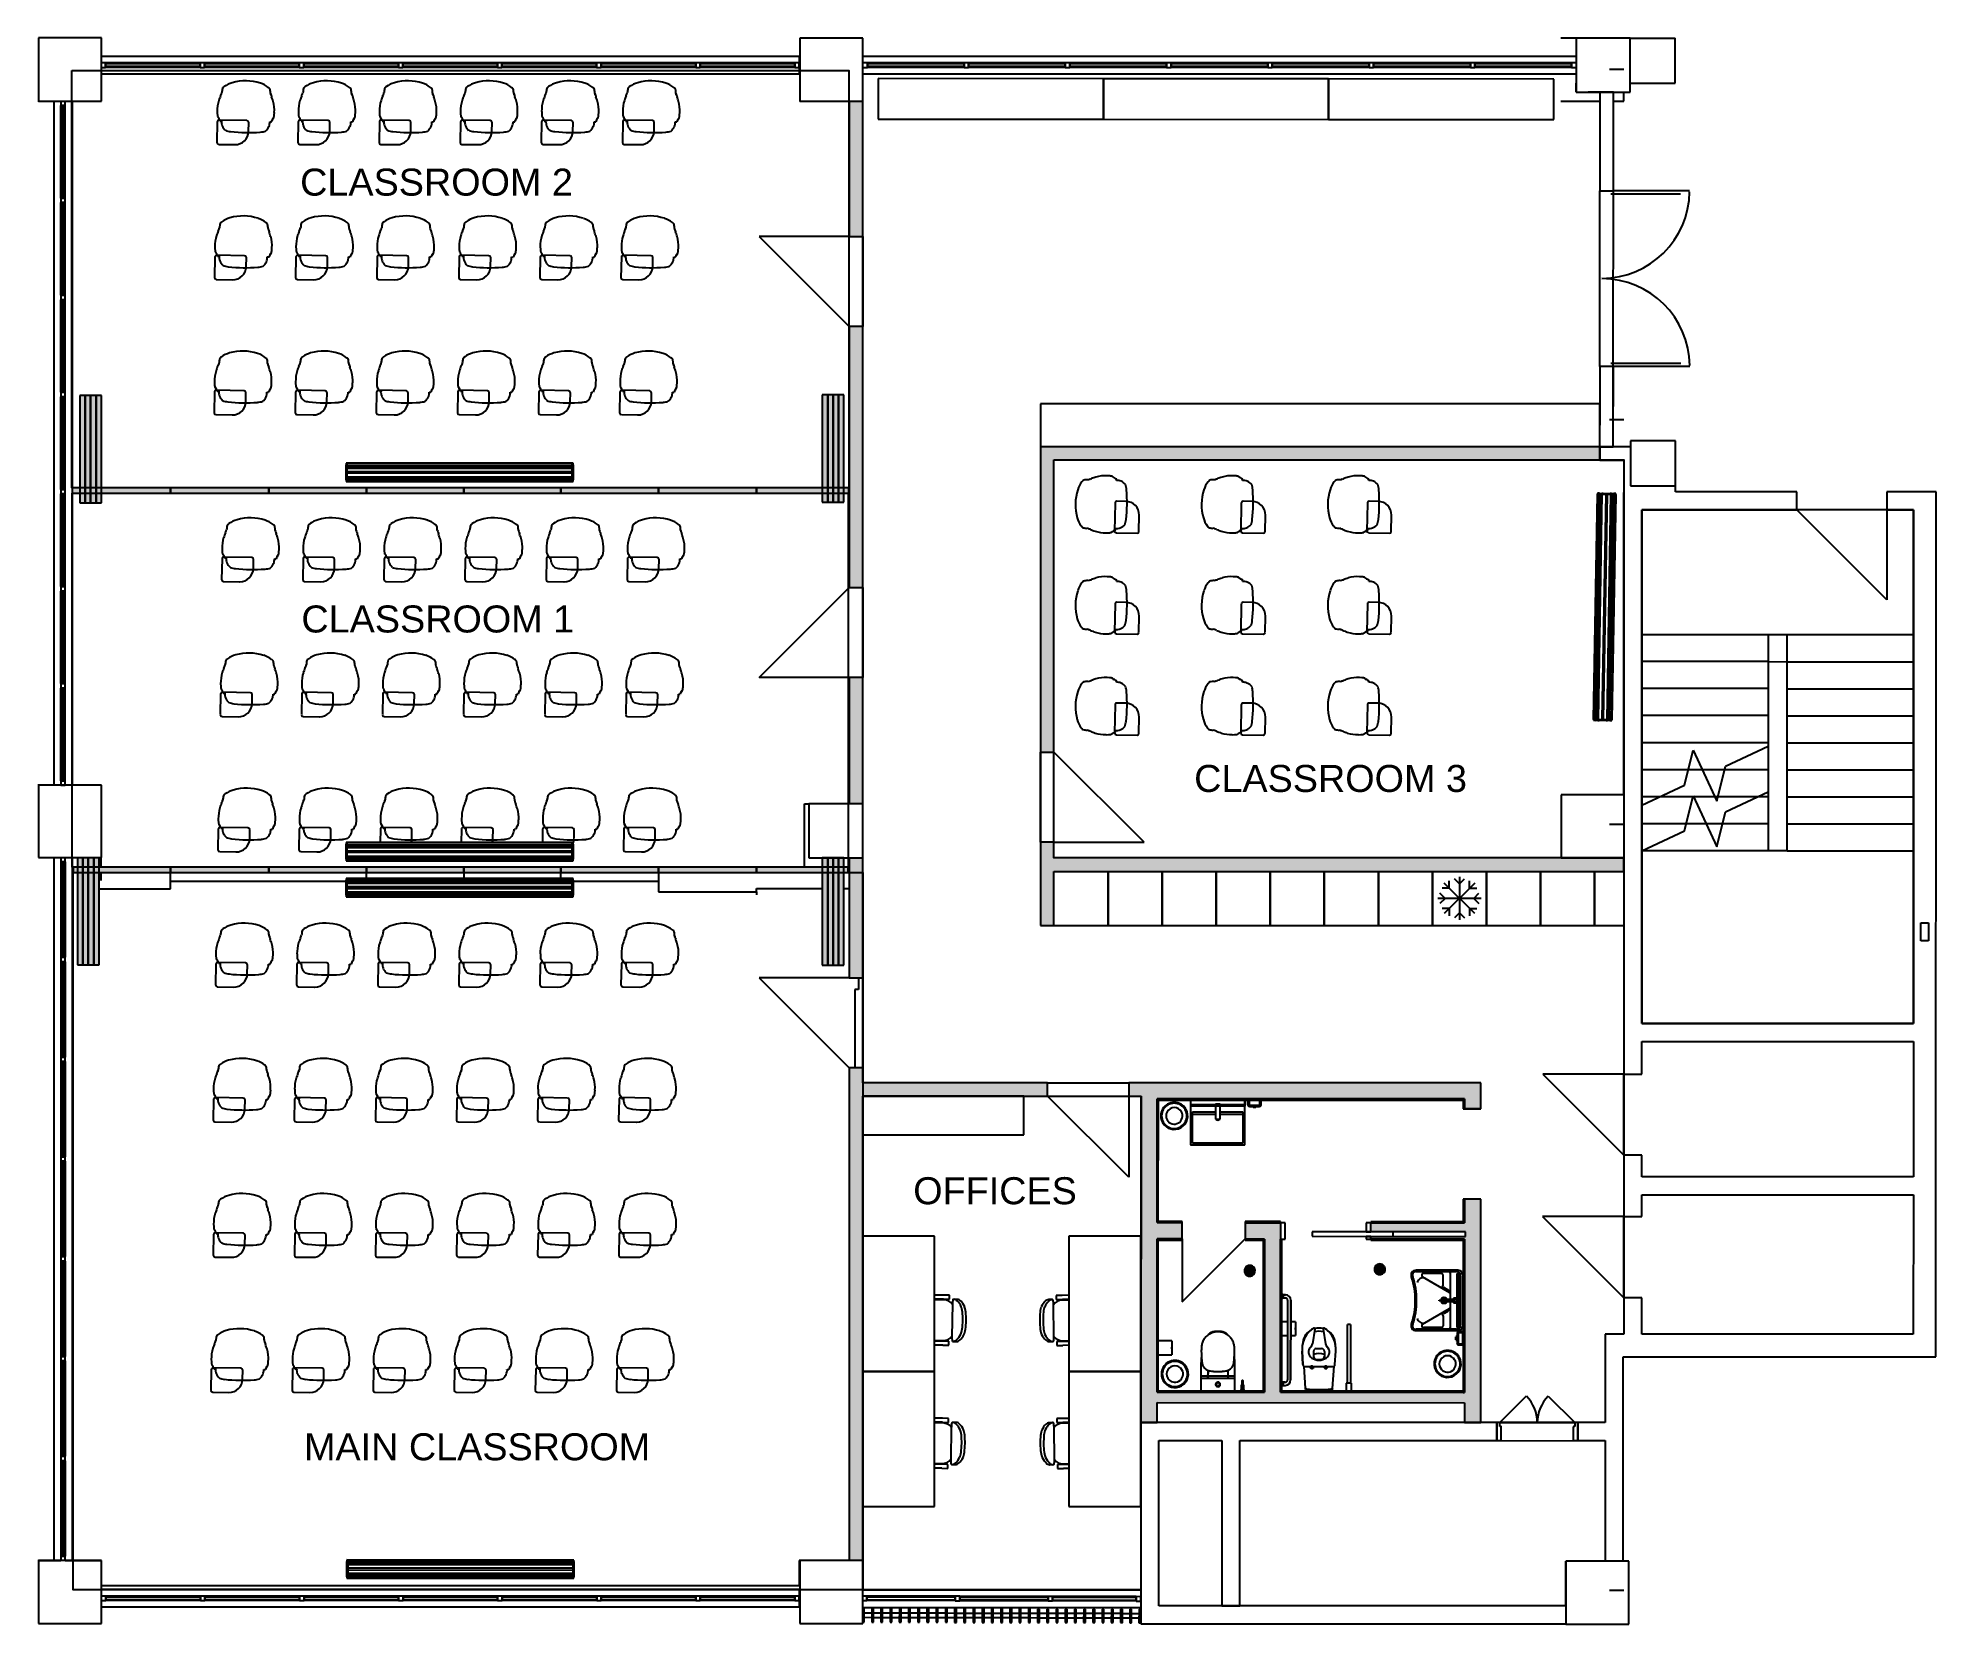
# Model space of a CAD drawing. Header units: inches. Extents: x 318758 to 339823, y 367287 to 384892.
import ezdxf

# ---------------------------------------------------------------- set-up
doc = ezdxf.new("R2010")
doc.units = ezdxf.units.IN
doc.header["$MEASUREMENT"] = 0
for name, color, linetype, lineweight in [('A-AREA-BNDY-CLASSROOMS', 4, 'Continuous', 25), ('A-AREA-BNDY-OFFICES', 3, 'Continuous', 25), ('A-AREA-IDEN', 1, 'Continuous', 25)]:
    doc.layers.add(name, color=color, linetype=linetype, lineweight=lineweight)
doc.layers.add('freecads.com', color=7, linetype='Continuous')
doc.styles.add('textstyle3', font='Arial.ttf')

msp = doc.modelspace()

# ---------------------------------------------------------------- texts
at = {"layer": 'A-AREA-IDEN', "char_height": 300, "attachment_point": 1, "style": 'textstyle3'}
for s, insert in [('CLASSROOM 2', (321668, 383442)), ('CLASSROOM 1', (321682, 378593)), ('CLASSROOM 3', (331590, 376823)), ('OFFICES', (328472, 372247)), ('MAIN CLASSROOM', (321711, 369405))]:
    msp.add_mtext(s, dxfattribs=dict(at, insert=insert))

# ---------------------------------------------------------------- hatches: boundary and pattern name
at = {"layer": 'freecads.com', "transparency": 33554687}
h = msp.add_hatch(color=256, dxfattribs=at)
h.paths.add_polyline_path([(327913, 376392), (327913, 377792), (327763, 377792), (327763, 376392)], flags=0)
h.paths.add_polyline_path([(327913, 378792), (327913, 381690), (327763, 381690), (327763, 378792)], flags=0)
h.paths.add_polyline_path([(327913, 382690), (327913, 384189), (327763, 384189), (327763, 382690)], flags=0)
for points in [[(319223, 379732), (319283, 379732), (319283, 380925), (319223, 380925)], [(319283, 379732), (319343, 379732), (319343, 380925), (319283, 380925)], [(319343, 379732), (319403, 379732), (319403, 380925), (319343, 380925)], [(319403, 379732), (319463, 379732), (319463, 380925), (319403, 380925)], [(327463, 379738), (327523, 379738), (327523, 380931), (327463, 380931)], [(327523, 379738), (327583, 379738), (327583, 380931), (327523, 380931)], [(327583, 379738), (327643, 379738), (327643, 380931), (327583, 380931)], [(327643, 379738), (327703, 379738), (327703, 380931), (327643, 380931)], [(336093, 380204), (336093, 380354), (329884, 380358), (329884, 380208), (335129, 380205)], [(320230, 379840), (320230, 379900), (319137, 379900), (319137, 379840), (319734, 379840)], [(320230, 379840), (321320, 379840), (321320, 379900), (320230, 379900)], [(321320, 379840), (322403, 379840), (322403, 379900), (321320, 379900)], [(322403, 379840), (323483, 379840), (323483, 379900), (322403, 379900)], [(323483, 379840), (324563, 379840), (324563, 379900), (323483, 379900)], [(324563, 379840), (325647, 379840), (325647, 379900), (324563, 379900)], [(325647, 379840), (326734, 379840), (326734, 379900), (325647, 379900)], [(326734, 379840), (327758, 379840), (327758, 379900), (326734, 379900)], [(320230, 375630), (320230, 375690), (319150, 375690), (319150, 375630), (319734, 375630)], [(319197, 374604), (319257, 374604), (319257, 375797), (319197, 375797)], [(319257, 374604), (319317, 374604), (319317, 375797), (319257, 375797)], [(319317, 374604), (319377, 374604), (319377, 375797), (319317, 375797)], [(319377, 374604), (319437, 374604), (319437, 375797), (319377, 375797)], [(320230, 375630), (321320, 375630), (321320, 375690), (320230, 375690)], [(321320, 375630), (322403, 375630), (322403, 375690), (321320, 375690)], [(322403, 375630), (323483, 375630), (323483, 375690), (322403, 375690)], [(323483, 375630), (324563, 375630), (324563, 375690), (323483, 375690)], [(324563, 375630), (325647, 375630), (325647, 375690), (324563, 375690)], [(325647, 375630), (326734, 375630), (326734, 375690), (325647, 375690)], [(326734, 375630), (327749, 375630), (327749, 375690), (326734, 375690)], [(327463, 374599), (327523, 374599), (327523, 375792), (327463, 375792)], [(327523, 374599), (327583, 374599), (327583, 375792), (327523, 375792)], [(327583, 374599), (327643, 374599), (327643, 375792), (327583, 375792)], [(327643, 374599), (327703, 374599), (327703, 375792), (327643, 375792)], [(336359, 375642), (336359, 375792), (329884, 375792), (329884, 375642), (336155, 375642)], [(330034, 375042), (330034, 375642), (329884, 375642), (329884, 375042), (329997, 375042)], [(331179, 369523), (331180, 373296), (331000, 373296), (330999, 369523), (331024, 369523)], [(334590, 373116), (334590, 373296), (331180, 373296), (331180, 373116), (334102, 373116)], [(332549, 369861), (332549, 371561), (332369, 371561), (332369, 369861)], [(334590, 369744), (334590, 369859), (331179, 369863), (331179, 369748), (334102, 369744)]]:
    msp.add_hatch(color=256, dxfattribs=at).paths.add_polyline_path(points, flags=0)
h = msp.add_hatch(color=256, dxfattribs=at)
h.paths.add_polyline_path([(329997, 375792), (330034, 375792), (330034, 375966), (329884, 375966), (329884, 375792)], flags=0)
h.paths.add_polyline_path([(329997, 376966), (330034, 376966), (330034, 380208), (329884, 380208), (329884, 376966)], flags=0)
h = msp.add_hatch(color=256, dxfattribs=at)
h.paths.add_polyline_path([(327913, 367992), (327913, 373460), (327763, 373460), (327763, 367992)], flags=0)
h.paths.add_polyline_path([(327763, 374460), (327913, 374460), (327913, 375792), (327763, 375792)], flags=0)
h = msp.add_hatch(color=256, dxfattribs=at)
h.paths.add_polyline_path([(331000, 373146), (331000, 373296), (330864, 373296), (330864, 373146)], flags=0)
h.paths.add_polyline_path([(329698, 373146), (329964, 373146), (329964, 373296), (327913, 373296), (327913, 373146), (327945, 373146)], flags=0)
h = msp.add_hatch(color=256, dxfattribs=at)
h.paths.add_polyline_path([(334590, 369523), (334770, 369523), (334770, 372005), (334590, 372005), (334590, 371639), (334600, 371639), (334600, 371589), (334590, 371589), (334590, 369744)], flags=0)
h.paths.add_polyline_path([(334770, 373005), (334770, 373296), (334590, 373296), (334590, 373005)], flags=0)
h = msp.add_hatch(color=256, dxfattribs=at)
h.paths.add_polyline_path([(334590, 371559), (334590, 371589), (333550, 371589), (333550, 371560), (334102, 371559)], flags=0)
h.paths.add_polyline_path([(332550, 371561), (332550, 371741), (332157, 371742), (332157, 371562), (332549, 371561)], flags=0)
h.paths.add_polyline_path([(331457, 371563), (331457, 371743), (331179, 371743), (331179, 371563)], flags=0)
h.paths.add_polyline_path([(334590, 371639), (334590, 371739), (333550, 371740), (333550, 371640), (334102, 371639)], flags=0)

# ---------------------------------------------------------------- linework, layer by layer
at = {"layer": 'A-AREA-BNDY-CLASSROOMS', "flags": 128}
for points in [[(319136, 384530), (327758, 384530), (327758, 379900), (319136, 379900)], [(330034, 380208), (336359, 380208), (336359, 375792), (330034, 375792)], [(319137, 379840), (327749, 379840), (327749, 375690), (319137, 375690)], [(319150, 375630), (327913, 375630), (327913, 367667), (319150, 367667)]]:
    msp.add_lwpolyline(points, close=True, dxfattribs=at)
at = {"layer": 'A-AREA-BNDY-OFFICES', "flags": 128}
msp.add_lwpolyline([(327913, 373146), (330998, 373146), (330998, 367666), (327913, 367666)], close=True, dxfattribs=at)
at = {"layer": 'freecads.com'}
for p, q in [((319463, 384892), (318763, 384892)), ((318763, 384892), (318763, 384192)), ((319463, 384192), (319463, 384892)), ((327913, 384889), (327213, 384889)), ((327213, 384889), (327213, 384189)), ((327913, 384189), (327913, 384889)), ((335658, 384892), (336358, 384892)), ((336428, 384891), (335828, 384891)), ((335828, 384891), (335828, 384291)), ((336428, 384891), (336928, 384891)), ((336428, 384391), (336428, 384891)), ((336428, 384291), (336428, 384891)), ((336928, 384391), (336928, 384891)), ((319463, 384691), (327208, 384691)), ((327208, 384691), (327208, 384616)), ((327913, 384691), (335828, 384691)), ((319508, 384616), (319463, 384616)), ((319463, 384566), (319508, 384566)), ((327208, 384491), (319463, 384491)), ((319508, 384566), (319508, 384616)), ((320558, 384616), (319508, 384616)), ((320558, 384604), (319508, 384604)), ((319508, 384604), (319508, 384579)), ((319508, 384579), (320558, 384579)), ((320558, 384566), (319508, 384566)), ((320608, 384616), (320558, 384616)), ((320558, 384616), (320558, 384566)), ((320558, 384579), (320558, 384604)), ((320558, 384566), (320608, 384566)), ((320608, 384566), (320608, 384616)), ((321658, 384616), (320608, 384616)), ((321658, 384604), (320608, 384604)), ((320608, 384604), (320608, 384579)), ((320608, 384579), (321658, 384579)), ((321658, 384566), (320608, 384566)), ((321708, 384616), (321658, 384616)), ((321658, 384616), (321658, 384566)), ((321658, 384579), (321658, 384604)), ((321658, 384566), (321708, 384566)), ((321708, 384566), (321708, 384616)), ((322758, 384616), (321708, 384616)), ((322758, 384604), (321708, 384604)), ((321708, 384604), (321708, 384579)), ((321708, 384579), (322758, 384579)), ((322758, 384566), (321708, 384566)), ((322808, 384616), (322758, 384616)), ((322758, 384616), (322758, 384566)), ((322758, 384579), (322758, 384604)), ((322758, 384566), (322808, 384566)), ((322808, 384566), (322808, 384616)), ((323858, 384616), (322808, 384616)), ((323858, 384604), (322808, 384604)), ((322808, 384604), (322808, 384579)), ((322808, 384579), (323858, 384579)), ((323858, 384566), (322808, 384566)), ((323908, 384616), (323858, 384616)), ((323858, 384616), (323858, 384566)), ((323858, 384579), (323858, 384604)), ((323858, 384566), (323908, 384566)), ((323908, 384566), (323908, 384616)), ((324958, 384616), (323908, 384616)), ((324958, 384604), (323908, 384604)), ((323908, 384604), (323908, 384579)), ((323908, 384579), (324958, 384579)), ((324958, 384566), (323908, 384566)), ((325008, 384616), (324958, 384616)), ((324958, 384616), (324958, 384566)), ((324958, 384579), (324958, 384604)), ((324958, 384566), (325008, 384566)), ((325008, 384566), (325008, 384616)), ((326058, 384616), (325008, 384616)), ((326058, 384604), (325008, 384604)), ((325008, 384604), (325008, 384579)), ((325008, 384579), (326058, 384579)), ((326058, 384566), (325008, 384566)), ((326108, 384616), (326058, 384616)), ((326058, 384616), (326058, 384566)), ((326058, 384579), (326058, 384604)), ((326058, 384566), (326108, 384566)), ((326108, 384566), (326108, 384616)), ((327158, 384616), (326108, 384616)), ((327158, 384604), (326108, 384604)), ((326108, 384604), (326108, 384579)), ((326108, 384579), (327158, 384579)), ((327158, 384566), (326108, 384566)), ((327208, 384616), (327158, 384616)), ((327158, 384616), (327158, 384566)), ((327158, 384579), (327158, 384604)), ((327158, 384566), (327208, 384566)), ((327208, 384566), (327208, 384616)), ((327208, 384566), (327208, 384491)), ((327213, 384491), (327208, 384491)), ((327963, 384616), (327913, 384616)), ((327913, 384566), (327963, 384566)), ((335828, 384491), (327913, 384491)), ((335828, 384489), (327913, 384491)), ((327963, 384566), (327963, 384616)), ((329036, 384616), (327963, 384616)), ((329036, 384604), (327963, 384604)), ((327963, 384604), (327963, 384579)), ((327963, 384579), (329036, 384579)), ((329036, 384566), (327963, 384566)), ((330582, 384439), (328082, 384441)), ((328082, 384441), (328082, 383991)), ((329086, 384616), (329036, 384616)), ((329036, 384616), (329036, 384566)), ((329036, 384579), (329036, 384604)), ((329036, 384566), (329086, 384566)), ((329086, 384566), (329086, 384616)), ((330160, 384616), (329086, 384616)), ((330160, 384604), (329086, 384604)), ((329086, 384604), (329086, 384579)), ((329086, 384579), (330160, 384579)), ((330160, 384566), (329086, 384566)), ((330210, 384616), (330160, 384616)), ((330160, 384616), (330160, 384566)), ((330160, 384579), (330160, 384604)), ((330160, 384566), (330210, 384566)), ((330210, 384566), (330210, 384616)), ((331284, 384616), (330210, 384616)), ((331284, 384604), (330210, 384604)), ((330210, 384604), (330210, 384579)), ((330210, 384579), (331284, 384579)), ((331284, 384566), (330210, 384566)), ((330582, 383989), (330582, 384439)), ((333082, 384438), (330582, 384439)), ((330582, 384439), (330582, 383989)), ((331334, 384616), (331284, 384616)), ((331284, 384616), (331284, 384566)), ((331284, 384579), (331284, 384604)), ((331284, 384566), (331334, 384566)), ((331334, 384566), (331334, 384616)), ((332407, 384616), (331334, 384616)), ((332407, 384604), (331334, 384604)), ((331334, 384604), (331334, 384579)), ((331334, 384579), (332407, 384579)), ((332407, 384566), (331334, 384566)), ((332457, 384616), (332407, 384616)), ((332407, 384616), (332407, 384566)), ((332407, 384579), (332407, 384604)), ((332407, 384566), (332457, 384566)), ((332457, 384566), (332457, 384616)), ((333531, 384616), (332457, 384616)), ((333531, 384604), (332457, 384604)), ((332457, 384604), (332457, 384579)), ((332457, 384579), (333531, 384579)), ((333531, 384566), (332457, 384566)), ((333082, 383988), (333082, 384438)), ((335582, 384436), (333082, 384438)), ((333082, 384438), (333082, 383988)), ((333581, 384616), (333531, 384616)), ((333531, 384616), (333531, 384566)), ((333531, 384579), (333531, 384604)), ((333531, 384566), (333581, 384566)), ((333581, 384566), (333581, 384616)), ((334655, 384616), (333581, 384616)), ((334655, 384604), (333581, 384604)), ((333581, 384604), (333581, 384579)), ((333581, 384579), (334655, 384579)), ((334655, 384566), (333581, 384566)), ((335828, 384489), (334403, 384489)), ((334705, 384616), (334655, 384616)), ((334655, 384616), (334655, 384566)), ((334655, 384579), (334655, 384604)), ((334655, 384566), (334705, 384566)), ((334705, 384566), (334705, 384616)), ((335778, 384616), (334705, 384616)), ((335778, 384604), (334705, 384604)), ((334705, 384604), (334705, 384579)), ((334705, 384579), (335778, 384579)), ((335778, 384566), (334705, 384566)), ((335582, 383986), (335582, 384436)), ((335828, 384616), (335778, 384616)), ((335778, 384616), (335778, 384566)), ((335778, 384579), (335778, 384604)), ((335778, 384566), (335828, 384566)), ((336359, 384542), (336200, 384542)), ((335828, 384291), (335828, 384390)), ((335828, 384291), (336428, 384291)), ((336093, 384291), (335961, 384291)), ((336093, 384291), (336093, 383196)), ((336243, 384291), (336093, 384291)), ((336241, 380354), (336243, 384291)), ((336243, 383195), (336243, 384291)), ((336358, 384192), (336358, 384291)), ((336428, 384391), (336928, 384391)), ((318763, 384192), (318758, 384192)), ((318763, 384192), (319463, 384192)), ((318937, 376598), (318937, 384192)), ((319012, 384192), (319012, 384142)), ((319012, 384142), (319062, 384142)), ((319012, 383114), (319012, 384142)), ((319024, 384142), (319024, 383114)), ((319049, 384142), (319024, 384142)), ((319049, 383114), (319049, 384142)), ((319062, 384142), (319062, 384192)), ((319062, 383114), (319062, 384142)), ((319137, 384192), (319137, 379900)), ((320749, 384075), (320749, 384049)), ((321380, 384038), (321382, 384064)), ((321649, 384075), (321649, 384049)), ((322280, 384038), (322282, 384064)), ((322549, 384075), (322549, 384049)), ((323180, 384038), (323182, 384064)), ((323449, 384075), (323449, 384049)), ((324080, 384038), (324082, 384064)), ((324349, 384075), (324349, 384049)), ((324980, 384038), (324982, 384064)), ((325249, 384075), (325249, 384049)), ((325880, 384038), (325882, 384064)), ((327213, 384193), (327213, 384188)), ((327763, 384189), (327213, 384188)), ((327213, 384189), (327913, 384189)), ((327763, 384189), (327763, 382690)), ((327913, 382690), (327913, 384189)), ((335658, 384192), (336093, 384192)), ((336243, 384192), (336358, 384192)), ((320748, 383961), (320744, 383731)), ((321078, 383975), (320769, 383981)), ((320778, 383970), (320796, 383970)), ((321096, 383855), (321098, 383955)), ((321331, 383961), (321349, 383960)), ((321648, 383961), (321644, 383731)), ((321978, 383975), (321669, 383981)), ((321678, 383970), (321696, 383970)), ((321996, 383855), (321998, 383955)), ((322231, 383961), (322249, 383960)), ((322548, 383961), (322544, 383731)), ((322878, 383975), (322569, 383981)), ((322578, 383970), (322596, 383970)), ((322896, 383855), (322898, 383955)), ((323131, 383961), (323149, 383960)), ((323448, 383961), (323444, 383731)), ((323778, 383975), (323469, 383981)), ((323478, 383970), (323496, 383970)), ((323796, 383855), (323798, 383955)), ((324031, 383961), (324049, 383960)), ((324348, 383961), (324344, 383731)), ((324678, 383975), (324369, 383981)), ((324378, 383970), (324396, 383970)), ((324696, 383855), (324698, 383955)), ((324931, 383961), (324949, 383960)), ((325248, 383961), (325244, 383731)), ((325578, 383975), (325269, 383981)), ((325278, 383970), (325296, 383970)), ((325596, 383855), (325598, 383955)), ((325831, 383961), (325849, 383960)), ((328082, 383991), (330582, 383989)), ((330582, 383989), (333082, 383988)), ((333082, 383988), (335582, 383986)), ((320764, 383711), (320944, 383708)), ((321664, 383711), (321844, 383708)), ((322564, 383711), (322744, 383708)), ((323464, 383711), (323644, 383708)), ((324364, 383711), (324544, 383708)), ((325264, 383711), (325444, 383708)), ((336092, 381246), (336093, 383196)), ((336093, 383196), (336243, 383195)), ((337088, 383195), (336243, 383195)), ((336988, 383195), (336243, 383195)), ((319012, 383114), (319012, 383064)), ((319062, 383114), (319012, 383114)), ((319012, 383064), (319062, 383064)), ((319012, 382036), (319012, 383064)), ((319024, 383114), (319049, 383114)), ((319024, 383064), (319024, 382036)), ((319049, 383064), (319024, 383064)), ((319049, 382036), (319049, 383064)), ((319062, 383064), (319062, 383114)), ((319062, 382036), (319062, 383064)), ((336988, 383160), (336216, 383160)), ((320722, 382575), (320723, 382549)), ((321354, 382538), (321355, 382564)), ((321622, 382575), (321623, 382549)), ((322254, 382538), (322255, 382564)), ((322523, 382575), (322523, 382549)), ((323154, 382538), (323156, 382564)), ((323433, 382575), (323434, 382549)), ((324065, 382538), (324066, 382564)), ((324333, 382575), (324334, 382549)), ((324965, 382538), (324966, 382564)), ((325233, 382575), (325234, 382549)), ((325865, 382538), (325866, 382564)), ((327763, 382690), (326763, 382690)), ((326763, 382690), (327763, 381690)), ((326763, 382690), (327763, 381690)), ((327763, 382690), (327913, 382690)), ((327913, 381690), (327913, 382690)), ((327913, 382690), (327913, 381690)), ((320722, 382461), (320718, 382231)), ((321052, 382475), (320742, 382481)), ((320751, 382471), (320770, 382470)), ((321070, 382355), (321072, 382455)), ((321304, 382461), (321323, 382461)), ((321622, 382461), (321618, 382231)), ((321952, 382475), (321642, 382481)), ((321651, 382471), (321670, 382470)), ((321970, 382355), (321972, 382455)), ((322204, 382461), (322223, 382461)), ((322522, 382461), (322518, 382231)), ((322852, 382475), (322542, 382481)), ((322551, 382471), (322570, 382470)), ((322870, 382355), (322872, 382455)), ((323105, 382461), (323123, 382461)), ((323433, 382461), (323429, 382231)), ((323763, 382475), (323453, 382481)), ((323462, 382470), (323481, 382470)), ((323781, 382355), (323783, 382455)), ((324015, 382461), (324034, 382460)), ((324333, 382461), (324329, 382231)), ((324663, 382475), (324353, 382481)), ((324362, 382470), (324381, 382470)), ((324681, 382355), (324683, 382455)), ((324915, 382461), (324934, 382460)), ((325233, 382461), (325229, 382231)), ((325563, 382475), (325253, 382481)), ((325262, 382470), (325281, 382470)), ((325581, 382355), (325583, 382455)), ((325815, 382461), (325834, 382460)), ((320738, 382211), (320918, 382208)), ((321638, 382211), (321818, 382208)), ((322538, 382211), (322718, 382208)), ((323448, 382211), (323628, 382208)), ((324348, 382211), (324528, 382208)), ((325248, 382211), (325428, 382208)), ((319012, 382036), (319012, 381986)), ((319062, 382036), (319012, 382036)), ((319012, 381986), (319062, 381986)), ((319012, 380959), (319012, 381986)), ((319024, 382036), (319049, 382036)), ((319024, 381986), (319024, 380959)), ((319049, 381986), (319024, 381986)), ((319049, 380959), (319049, 381986)), ((319062, 381986), (319062, 382036)), ((319062, 380959), (319062, 381986)), ((327763, 381690), (327763, 378792)), ((327913, 381690), (327763, 381690)), ((327913, 378792), (327913, 381690)), ((336990, 381280), (336215, 381280)), ((320718, 381075), (320718, 381049)), ((321618, 381075), (321618, 381049)), ((322518, 381075), (322518, 381049)), ((323418, 381075), (323418, 381049)), ((324318, 381075), (324318, 381049)), ((325218, 381075), (325218, 381049)), ((336092, 381246), (336091, 380594)), ((336242, 381245), (336092, 381246)), ((336241, 380354), (336242, 381245)), ((337090, 381245), (336242, 381245)), ((336990, 381245), (336242, 381245)), ((319012, 380959), (319012, 380909)), ((319062, 380959), (319012, 380959)), ((319012, 380909), (319062, 380909)), ((319012, 379881), (319012, 380909)), ((319024, 380959), (319049, 380959)), ((319024, 380909), (319024, 379881)), ((319049, 380909), (319024, 380909)), ((319049, 379881), (319049, 380909)), ((319062, 380909), (319062, 380959)), ((319062, 379881), (319062, 380909)), ((319283, 380925), (319223, 380925)), ((319223, 380925), (319223, 379732)), ((319343, 380925), (319283, 380925)), ((319283, 380925), (319283, 379732)), ((319283, 379732), (319283, 380925)), ((319343, 379732), (319343, 380925)), ((319403, 380925), (319343, 380925)), ((319343, 380925), (319343, 379732)), ((319403, 379732), (319403, 380925)), ((319463, 380925), (319403, 380925)), ((319403, 380925), (319403, 379732)), ((319463, 379732), (319463, 380925)), ((320717, 380961), (320713, 380731)), ((321048, 380975), (320738, 380981)), ((320747, 380971), (320765, 380970)), ((321066, 380855), (321067, 380955)), ((321300, 380961), (321318, 380961)), ((321350, 381038), (321351, 381064)), ((321617, 380961), (321613, 380731)), ((321948, 380975), (321638, 380981)), ((321647, 380971), (321665, 380970)), ((321966, 380855), (321967, 380955)), ((322200, 380961), (322218, 380961)), ((322250, 381038), (322251, 381064)), ((322517, 380961), (322513, 380731)), ((322848, 380975), (322538, 380981)), ((322547, 380971), (322565, 380970)), ((322866, 380855), (322867, 380955)), ((323100, 380961), (323118, 380961)), ((323150, 381038), (323151, 381064)), ((323417, 380961), (323413, 380731)), ((323748, 380975), (323438, 380981)), ((323447, 380971), (323465, 380970)), ((323766, 380855), (323767, 380955)), ((324000, 380961), (324018, 380961)), ((324050, 381038), (324051, 381064)), ((324317, 380961), (324313, 380731)), ((324648, 380975), (324338, 380981)), ((324347, 380971), (324365, 380970)), ((324666, 380855), (324667, 380955)), ((324900, 380961), (324918, 380961)), ((324950, 381038), (324951, 381064)), ((325217, 380961), (325213, 380731)), ((325548, 380975), (325238, 380981)), ((325247, 380971), (325265, 380970)), ((325566, 380855), (325567, 380955)), ((325800, 380961), (325818, 380961)), ((325850, 381038), (325851, 381064)), ((327523, 380931), (327463, 380931)), ((327463, 380931), (327463, 379738)), ((327583, 380931), (327523, 380931)), ((327523, 380931), (327523, 379738)), ((327523, 379738), (327523, 380931)), ((327643, 380931), (327583, 380931)), ((327583, 380931), (327583, 379738)), ((327583, 379738), (327583, 380931)), ((327643, 379738), (327643, 380931)), ((327703, 380931), (327643, 380931)), ((327643, 380931), (327643, 379738)), ((327703, 379738), (327703, 380931)), ((320733, 380711), (320913, 380708)), ((321633, 380711), (321813, 380708)), ((322533, 380711), (322713, 380708)), ((323433, 380711), (323613, 380708)), ((324333, 380711), (324513, 380708)), ((325233, 380711), (325413, 380708)), ((329884, 380830), (329884, 380358)), ((336091, 380830), (329884, 380830)), ((336091, 380358), (336091, 380830)), ((336359, 380652), (336200, 380652)), ((336093, 380354), (329884, 380358)), ((329884, 380358), (329884, 380208)), ((329884, 380358), (336091, 380358)), ((336091, 380358), (336091, 380354)), ((336091, 380354), (336241, 380354)), ((336433, 380354), (336093, 380354)), ((336093, 380354), (336093, 380204)), ((336093, 380204), (336093, 380354)), ((336433, 380422), (336433, 379922)), ((336933, 380422), (336433, 380422)), ((336933, 379922), (336933, 380422)), ((324698, 380171), (322178, 380171)), ((322178, 380171), (322178, 380149)), ((322188, 380154), (322178, 380154)), ((322178, 380149), (322178, 380154)), ((322178, 380154), (322178, 380153)), ((322178, 380123), (322178, 380149)), ((322188, 380149), (322178, 380149)), ((322178, 380119), (322178, 380123)), ((322178, 380123), (322178, 380110)), ((322178, 380116), (322178, 380119)), ((322188, 380119), (322178, 380119)), ((322178, 380115), (322178, 380116)), ((322178, 380112), (322178, 380115)), ((322188, 380115), (322178, 380115)), ((322188, 380112), (322178, 380112)), ((322178, 380110), (322178, 380112)), ((322188, 380112), (322178, 380112)), ((322178, 380030), (322178, 380110)), ((322188, 380110), (322178, 380110)), ((322178, 380028), (322178, 380030)), ((322188, 380030), (322178, 380030)), ((322178, 380030), (322178, 380018)), ((322178, 380028), (322188, 380028)), ((322178, 380025), (322178, 380028)), ((322178, 380028), (322178, 380028)), ((322188, 380028), (322178, 380028)), ((322178, 380023), (322178, 380025)), ((322188, 380025), (322178, 380025)), ((322178, 380020), (322178, 380023)), ((322178, 380017), (322178, 380020)), ((322188, 380020), (322178, 380020)), ((322178, 379990), (322178, 380017)), ((324688, 380171), (322188, 380171)), ((322188, 380171), (322188, 379968)), ((322188, 380153), (322188, 380154)), ((322188, 380154), (322188, 380149)), ((322188, 380149), (322188, 380145)), ((322188, 380149), (324688, 380149)), ((322188, 380143), (322188, 380145)), ((322188, 380145), (324688, 380145)), ((322188, 380141), (322188, 380143)), ((322188, 380143), (324688, 380143)), ((322188, 380135), (322188, 380141)), ((322188, 380141), (324688, 380141)), ((322188, 380126), (322188, 380135)), ((322188, 380135), (324688, 380135)), ((322188, 380120), (322188, 380126)), ((322188, 380126), (324688, 380126)), ((322188, 380118), (322188, 380120)), ((322188, 380120), (324688, 380120)), ((322188, 380118), (322188, 380116)), ((322188, 380110), (322188, 380118)), ((322188, 380118), (324688, 380118)), ((322188, 380116), (322188, 380115)), ((322188, 380115), (322188, 380112)), ((322188, 380112), (322188, 380110)), ((322188, 380110), (322188, 380030)), ((322188, 380060), (322188, 380080)), ((322188, 380080), (324688, 380080)), ((324688, 380060), (322188, 380060)), ((322188, 380030), (322188, 380028)), ((322188, 380022), (322188, 380030)), ((322188, 380028), (322188, 380028)), ((322188, 380028), (322188, 380025)), ((322188, 380025), (322188, 380023)), ((322188, 380023), (322188, 380022)), ((322188, 380020), (322188, 380022)), ((322188, 380022), (324688, 380022)), ((322188, 380014), (322188, 380020)), ((322188, 380020), (324688, 380020)), ((322188, 380005), (322188, 380014)), ((322188, 380014), (324688, 380014)), ((324688, 379968), (324688, 380171)), ((324698, 380154), (324688, 380154)), ((324688, 380149), (324688, 380154)), ((324688, 380154), (324688, 380153)), ((324688, 380145), (324688, 380149)), ((324698, 380149), (324688, 380149)), ((324688, 380145), (324688, 380143)), ((324688, 380143), (324688, 380141)), ((324688, 380141), (324688, 380135)), ((324688, 380135), (324688, 380126)), ((324688, 380126), (324688, 380120)), ((324688, 380120), (324688, 380118)), ((324698, 380119), (324688, 380119)), ((324688, 380118), (324688, 380110)), ((324688, 380116), (324688, 380118)), ((324688, 380115), (324688, 380116)), ((324688, 380112), (324688, 380115)), ((324698, 380115), (324688, 380115)), ((324698, 380112), (324688, 380112)), ((324688, 380110), (324688, 380112)), ((324698, 380112), (324688, 380112)), ((324688, 380030), (324688, 380110)), ((324698, 380110), (324688, 380110)), ((324688, 380080), (324688, 380060)), ((324688, 380030), (324688, 380022)), ((324688, 380028), (324688, 380030)), ((324698, 380030), (324688, 380030)), ((324688, 380028), (324698, 380028)), ((324688, 380025), (324688, 380028)), ((324688, 380028), (324688, 380028)), ((324698, 380028), (324688, 380028)), ((324688, 380023), (324688, 380025)), ((324698, 380025), (324688, 380025)), ((324688, 380022), (324688, 380023)), ((324688, 380022), (324688, 380020)), ((324688, 380020), (324688, 380014)), ((324698, 380020), (324688, 380020)), ((324688, 380014), (324688, 380005)), ((324698, 380149), (324698, 380171)), ((324698, 380153), (324698, 380154)), ((324698, 380154), (324698, 380149)), ((324698, 380149), (324698, 380123)), ((324698, 380123), (324698, 380119)), ((324698, 380110), (324698, 380123)), ((324698, 380119), (324698, 380116)), ((324698, 380116), (324698, 380115)), ((324698, 380115), (324698, 380112)), ((324698, 380112), (324698, 380110)), ((324698, 380110), (324698, 380030)), ((324698, 380030), (324698, 380028)), ((324698, 380018), (324698, 380030)), ((324698, 380028), (324698, 380028)), ((324698, 380028), (324698, 380025)), ((324698, 380025), (324698, 380023)), ((324698, 380023), (324698, 380020)), ((324698, 380020), (324698, 380017)), ((324698, 380017), (324698, 379990)), ((329884, 380208), (329884, 376966)), ((330034, 380208), (336093, 380204)), ((330034, 376966), (330034, 380208)), ((330650, 380031), (330624, 380032)), ((332050, 380031), (332024, 380032)), ((333450, 380031), (333424, 380032)), ((336093, 380204), (336360, 380204)), ((336360, 380204), (336359, 379922)), ((319012, 379881), (319012, 379831)), ((319062, 379881), (319012, 379881)), ((319012, 379831), (319062, 379831)), ((319012, 378803), (319012, 379831)), ((319024, 379881), (319049, 379881)), ((319024, 379831), (319024, 378803)), ((319049, 379831), (319024, 379831)), ((319049, 378803), (319049, 379831)), ((319062, 379831), (319062, 379881)), ((319062, 378803), (319062, 379831)), ((320230, 379900), (319137, 379900)), ((319137, 379900), (319137, 379840)), ((319137, 379840), (319137, 376598)), ((319137, 379840), (320230, 379840)), ((321320, 379900), (320230, 379900)), ((320230, 379900), (320230, 379840)), ((320230, 379840), (320230, 379900)), ((320230, 379840), (321320, 379840)), ((321320, 379840), (321320, 379900)), ((322403, 379900), (321320, 379900)), ((321320, 379900), (321320, 379840)), ((321320, 379840), (322403, 379840)), ((322178, 379986), (322178, 379990)), ((322188, 379990), (322178, 379990)), ((322178, 379990), (322178, 379968)), ((322178, 379987), (322178, 379986)), ((322178, 379986), (322188, 379986)), ((322178, 379968), (324698, 379968)), ((322188, 379999), (322188, 380005)), ((322188, 380005), (324688, 380005)), ((322188, 379997), (322188, 379999)), ((322188, 379999), (324688, 379999)), ((322188, 379995), (322188, 379997)), ((322188, 379997), (324688, 379997)), ((322188, 379995), (322188, 379990)), ((322188, 379995), (324688, 379995)), ((322188, 379991), (324688, 379991)), ((322188, 379990), (322188, 379986)), ((322188, 379986), (322188, 379987)), ((322188, 379968), (324688, 379968)), ((323483, 379900), (322403, 379900)), ((322403, 379900), (322403, 379840)), ((322403, 379840), (322403, 379900)), ((322403, 379840), (323483, 379840)), ((323483, 379840), (323483, 379900)), ((324563, 379900), (323483, 379900)), ((323483, 379900), (323483, 379840)), ((323483, 379840), (324563, 379840)), ((325647, 379900), (324563, 379900)), ((324563, 379900), (324563, 379840)), ((324563, 379840), (324563, 379900)), ((324563, 379840), (325647, 379840)), ((324688, 380005), (324688, 379999)), ((324688, 379999), (324688, 379997)), ((324688, 379997), (324688, 379995)), ((324688, 379990), (324688, 379995)), ((324688, 379986), (324688, 379990)), ((324698, 379990), (324688, 379990)), ((324688, 379987), (324688, 379986)), ((324688, 379986), (324698, 379986)), ((324698, 379990), (324698, 379986)), ((324698, 379968), (324698, 379990)), ((324698, 379986), (324698, 379987)), ((325647, 379840), (325647, 379900)), ((326734, 379900), (325647, 379900)), ((325647, 379900), (325647, 379840)), ((325647, 379840), (326734, 379840)), ((326734, 379840), (326734, 379900)), ((327758, 379900), (326734, 379900)), ((326734, 379900), (326734, 379840)), ((326734, 379840), (327758, 379840)), ((327758, 379840), (327758, 379900)), ((330727, 379981), (330727, 380000)), ((332127, 379981), (332127, 380000)), ((333527, 379981), (333527, 380000)), ((336066, 379838), (336022, 377319)), ((336022, 377329), (336066, 379828)), ((336044, 377328), (336088, 379828)), ((336049, 377328), (336093, 379828)), ((336051, 377328), (336095, 379828)), ((336053, 377328), (336096, 379828)), ((336059, 377328), (336102, 379828)), ((336088, 379838), (336066, 379838)), ((336066, 379828), (336269, 379825)), ((336068, 377328), (336112, 379827)), ((336074, 377328), (336117, 379827)), ((336076, 377328), (336119, 379827)), ((336083, 379838), (336083, 379828)), ((336085, 379838), (336083, 379838)), ((336083, 379838), (336088, 379838)), ((336088, 379828), (336083, 379828)), ((336083, 379828), (336085, 379828)), ((336088, 379838), (336115, 379837)), ((336088, 379838), (336088, 379828)), ((336093, 379828), (336088, 379828)), ((336093, 379828), (336095, 379828)), ((336095, 379828), (336096, 379828)), ((336096, 379828), (336102, 379828)), ((336102, 379828), (336112, 379827)), ((336112, 379827), (336117, 379827)), ((336157, 379827), (336114, 377327)), ((336115, 379837), (336118, 379837)), ((336128, 379837), (336115, 379837)), ((336117, 379827), (336119, 379827)), ((336118, 379837), (336121, 379837)), ((336118, 379837), (336118, 379827)), ((336121, 379827), (336119, 379827)), ((336119, 379827), (336128, 379827)), ((336121, 379837), (336123, 379837)), ((336122, 379827), (336121, 379827)), ((336123, 379837), (336122, 379827)), ((336126, 379827), (336122, 379827)), ((336123, 379837), (336126, 379837)), ((336126, 379837), (336126, 379827)), ((336126, 379837), (336128, 379837)), ((336126, 379837), (336126, 379827)), ((336128, 379827), (336126, 379827)), ((336128, 379837), (336207, 379836)), ((336128, 379837), (336128, 379827)), ((336207, 379826), (336128, 379827)), ((336134, 377327), (336177, 379826)), ((336177, 379826), (336157, 379827)), ((336172, 377326), (336215, 379826)), ((336174, 377326), (336217, 379826)), ((336179, 377326), (336223, 379825)), ((336189, 377326), (336232, 379825)), ((336195, 377326), (336238, 379825)), ((336197, 377326), (336240, 379825)), ((336198, 377325), (336242, 379825)), ((336203, 377325), (336247, 379825)), ((336207, 379836), (336209, 379836)), ((336207, 379836), (336207, 379826)), ((336220, 379835), (336207, 379836)), ((336209, 379826), (336207, 379826)), ((336207, 379826), (336215, 379826)), ((336209, 379826), (336209, 379836)), ((336209, 379836), (336210, 379836)), ((336209, 379836), (336209, 379826)), ((336212, 379826), (336209, 379826)), ((336209, 379826), (336209, 379826)), ((336210, 379836), (336212, 379836)), ((336212, 379836), (336214, 379836)), ((336212, 379836), (336212, 379826)), ((336214, 379826), (336212, 379826)), ((336214, 379836), (336217, 379836)), ((336215, 379826), (336214, 379826)), ((336215, 379826), (336217, 379826)), ((336217, 379836), (336220, 379835)), ((336217, 379836), (336217, 379826)), ((336217, 379826), (336223, 379825)), ((336220, 379835), (336247, 379835)), ((336223, 379825), (336232, 379825)), ((336225, 377315), (336269, 379835)), ((336269, 379825), (336225, 377325)), ((336232, 379825), (336238, 379825)), ((336238, 379825), (336240, 379825)), ((336240, 379825), (336242, 379825)), ((336247, 379825), (336242, 379825)), ((336247, 379835), (336252, 379835)), ((336247, 379835), (336247, 379825)), ((336269, 379835), (336247, 379835)), ((336252, 379825), (336247, 379825)), ((336252, 379835), (336250, 379835)), ((336250, 379825), (336252, 379825)), ((336252, 379825), (336252, 379835)), ((336357, 376492), (336359, 379847)), ((336359, 379922), (336359, 379847)), ((336359, 379847), (336360, 379847)), ((336359, 376492), (336359, 379847)), ((336360, 379847), (336360, 379656)), ((336433, 379922), (336933, 379922)), ((336933, 379855), (336933, 379922)), ((338279, 379855), (336933, 379855)), ((338279, 379655), (338279, 379855)), ((339823, 379855), (339279, 379855)), ((339279, 379855), (339279, 379655)), ((339823, 379655), (339823, 379855)), ((319223, 379732), (319283, 379732)), ((319283, 379732), (319343, 379732)), ((319343, 379732), (319403, 379732)), ((319403, 379732), (319463, 379732)), ((327463, 379738), (327523, 379738)), ((327523, 379738), (327583, 379738)), ((327583, 379738), (327643, 379738)), ((327643, 379738), (327703, 379738)), ((330712, 379729), (330707, 379419)), ((330833, 379747), (330733, 379749)), ((330977, 379415), (330980, 379594)), ((332112, 379729), (332107, 379419)), ((332233, 379747), (332133, 379749)), ((332377, 379415), (332380, 379594)), ((333512, 379729), (333507, 379419)), ((333633, 379747), (333533, 379749)), ((333777, 379415), (333780, 379594)), ((336360, 379656), (336359, 376492)), ((336558, 373952), (336560, 379655)), ((336560, 379655), (338279, 379655)), ((336560, 379653), (336560, 377970)), ((339574, 379653), (336560, 379653)), ((339573, 379653), (336560, 379653)), ((339279, 378655), (338279, 379655)), ((339279, 378655), (338279, 379655)), ((339279, 379655), (339573, 379655)), ((339279, 379655), (339279, 378655)), ((339573, 379655), (339572, 373952)), ((339573, 377969), (339574, 379653)), ((339821, 370504), (339823, 379655)), ((330613, 379399), (330638, 379400)), ((330717, 379428), (330717, 379447)), ((330727, 379399), (330957, 379395)), ((332013, 379399), (332038, 379400)), ((332117, 379428), (332117, 379447)), ((332127, 379399), (332357, 379395)), ((333413, 379399), (333438, 379400)), ((333517, 379428), (333517, 379447)), ((333527, 379399), (333757, 379395)), ((320801, 379224), (320802, 379199)), ((321433, 379188), (321434, 379213)), ((321701, 379224), (321702, 379199)), ((322333, 379188), (322334, 379213)), ((322601, 379224), (322602, 379199)), ((323233, 379188), (323234, 379213)), ((323501, 379224), (323502, 379199)), ((324133, 379188), (324134, 379213)), ((324401, 379224), (324402, 379199)), ((325033, 379188), (325034, 379213)), ((325301, 379224), (325302, 379199)), ((325933, 379188), (325934, 379213)), ((320801, 379110), (320797, 378881)), ((321131, 379125), (320821, 379130)), ((320830, 379120), (320849, 379120)), ((321149, 379004), (321151, 379104)), ((321383, 379110), (321402, 379110)), ((321701, 379110), (321697, 378881)), ((322031, 379125), (321721, 379130)), ((321730, 379120), (321749, 379120)), ((322049, 379004), (322051, 379104)), ((322283, 379110), (322302, 379110)), ((322601, 379110), (322597, 378881)), ((322931, 379125), (322621, 379130)), ((322630, 379120), (322649, 379120)), ((322949, 379004), (322951, 379104)), ((323183, 379110), (323202, 379110)), ((323501, 379110), (323497, 378881)), ((323831, 379125), (323521, 379130)), ((323530, 379120), (323549, 379120)), ((323849, 379004), (323851, 379104)), ((324083, 379110), (324102, 379110)), ((324401, 379110), (324397, 378881)), ((324731, 379125), (324421, 379130)), ((324430, 379120), (324449, 379120)), ((324749, 379004), (324751, 379104)), ((324983, 379110), (325002, 379110)), ((325301, 379110), (325297, 378881)), ((325631, 379125), (325321, 379130)), ((325330, 379120), (325349, 379120)), ((325649, 379004), (325651, 379104)), ((325883, 379110), (325902, 379110)), ((319012, 378803), (319012, 378753)), ((319062, 378803), (319012, 378803)), ((319012, 378753), (319062, 378753)), ((319012, 377726), (319012, 378753)), ((319024, 378803), (319049, 378803)), ((319024, 378753), (319024, 377726)), ((319049, 378753), (319024, 378753)), ((319049, 377726), (319049, 378753)), ((319062, 378753), (319062, 378803)), ((319062, 377726), (319062, 378753)), ((320817, 378860), (320997, 378857)), ((321717, 378860), (321897, 378857)), ((322617, 378860), (322797, 378857)), ((323517, 378860), (323697, 378857)), ((324417, 378860), (324597, 378857)), ((325317, 378860), (325497, 378857)), ((326763, 377792), (327763, 378792)), ((326763, 377792), (327763, 378792)), ((327763, 378792), (327913, 378792)), ((327913, 377792), (327913, 378792)), ((327913, 378792), (327913, 377792)), ((330650, 378911), (330624, 378912)), ((330727, 378861), (330727, 378880)), ((332050, 378911), (332024, 378912)), ((332127, 378861), (332127, 378880)), ((333450, 378911), (333424, 378912)), ((333527, 378861), (333527, 378880)), ((330712, 378609), (330707, 378299)), ((330833, 378627), (330733, 378629)), ((332112, 378609), (332107, 378299)), ((332233, 378627), (332133, 378629)), ((333512, 378609), (333507, 378299)), ((333633, 378627), (333533, 378629)), ((336560, 378596), (336560, 378270)), ((330717, 378308), (330717, 378327)), ((330977, 378295), (330980, 378474)), ((332117, 378308), (332117, 378327)), ((332377, 378295), (332380, 378474)), ((333517, 378308), (333517, 378327)), ((333777, 378295), (333780, 378474)), ((330613, 378279), (330638, 378280)), ((330727, 378279), (330957, 378275)), ((332013, 378279), (332038, 378280)), ((332127, 378279), (332357, 378275)), ((333413, 378279), (333438, 378280)), ((333527, 378279), (333757, 378275)), ((336560, 378270), (336560, 377970)), ((336560, 378270), (339573, 378269)), ((337960, 378269), (337960, 377970)), ((338173, 377969), (338173, 378269)), ((336560, 377970), (336560, 377670)), ((337960, 377970), (336560, 377970)), ((337960, 377970), (336560, 377970)), ((336560, 377970), (336560, 375870)), ((336560, 377970), (336560, 377670)), ((337960, 377970), (336560, 377970)), ((337960, 377970), (336560, 377970)), ((337960, 377970), (338173, 377969)), ((337960, 377970), (337960, 375870)), ((337960, 377970), (337960, 377670)), ((338172, 375869), (338173, 377969)), ((338173, 377969), (339573, 377969)), ((338173, 377669), (338173, 377969)), ((338173, 377969), (339573, 377969)), ((338173, 377969), (339573, 377969)), ((338173, 375869), (338173, 377969)), ((338173, 377969), (339573, 377969)), ((339572, 375869), (339573, 377969)), ((339573, 375869), (339573, 377969)), ((319012, 377726), (319012, 377676)), ((319062, 377726), (319012, 377726)), ((319024, 377726), (319049, 377726)), ((319062, 377676), (319062, 377726)), ((320786, 377724), (320787, 377699)), ((321418, 377688), (321419, 377713)), ((321686, 377724), (321687, 377699)), ((322318, 377688), (322319, 377713)), ((322586, 377724), (322587, 377699)), ((323218, 377688), (323219, 377713)), ((323486, 377724), (323487, 377699)), ((324118, 377688), (324119, 377713)), ((324386, 377724), (324387, 377699)), ((325018, 377688), (325019, 377713)), ((325286, 377724), (325287, 377699)), ((325918, 377688), (325919, 377713)), ((327763, 377792), (326763, 377792)), ((327763, 377792), (327763, 376392)), ((327913, 377792), (327763, 377792)), ((327913, 376392), (327913, 377792)), ((330650, 377791), (330624, 377792)), ((330727, 377741), (330727, 377760)), ((332050, 377791), (332024, 377792)), ((332127, 377741), (332127, 377760)), ((333450, 377791), (333424, 377792)), ((333527, 377741), (333527, 377760)), ((319012, 377676), (319062, 377676)), ((319012, 376648), (319012, 377676)), ((319024, 377676), (319024, 376648)), ((319049, 377676), (319024, 377676)), ((319049, 376648), (319049, 377676)), ((319062, 376648), (319062, 377676)), ((320786, 377611), (320782, 377381)), ((321116, 377625), (320806, 377630)), ((320815, 377620), (320833, 377620)), ((321134, 377504), (321136, 377604)), ((321368, 377610), (321387, 377610)), ((321686, 377611), (321682, 377381)), ((322016, 377625), (321706, 377630)), ((321715, 377620), (321733, 377620)), ((322034, 377504), (322036, 377604)), ((322268, 377610), (322287, 377610)), ((322586, 377611), (322582, 377381)), ((322916, 377625), (322606, 377630)), ((322615, 377620), (322633, 377620)), ((322934, 377504), (322936, 377604)), ((323168, 377610), (323187, 377610)), ((323486, 377611), (323482, 377381)), ((323816, 377625), (323506, 377630)), ((323515, 377620), (323533, 377620)), ((323834, 377504), (323836, 377604)), ((324068, 377610), (324087, 377610)), ((324386, 377611), (324382, 377381)), ((324716, 377625), (324406, 377630)), ((324415, 377620), (324433, 377620)), ((324734, 377504), (324736, 377604)), ((324968, 377610), (324987, 377610)), ((325286, 377611), (325282, 377381)), ((325616, 377625), (325306, 377630)), ((325315, 377620), (325333, 377620)), ((325634, 377504), (325636, 377604)), ((325868, 377610), (325887, 377610)), ((330712, 377489), (330707, 377179)), ((330833, 377507), (330733, 377509)), ((332112, 377489), (332107, 377179)), ((332233, 377507), (332133, 377509)), ((333512, 377489), (333507, 377179)), ((333633, 377507), (333533, 377509)), ((336560, 377670), (336559, 377370)), ((336560, 377670), (336560, 377370)), ((337960, 377670), (336560, 377670)), ((337960, 377670), (336560, 377670)), ((337960, 377670), (336560, 377670)), ((337960, 377670), (336560, 377670)), ((337960, 377670), (337960, 377370)), ((338173, 377369), (338173, 377669)), ((338173, 377669), (339573, 377669)), ((338173, 377669), (339573, 377669)), ((338173, 377669), (339573, 377669)), ((338173, 377669), (339573, 377669)), ((338173, 377669), (339573, 377669)), ((338173, 377669), (339573, 377669)), ((320801, 377360), (320981, 377357)), ((321701, 377360), (321881, 377357)), ((322601, 377360), (322781, 377357)), ((323501, 377360), (323681, 377357)), ((324401, 377360), (324581, 377357)), ((325301, 377360), (325481, 377357)), ((330977, 377175), (330980, 377354)), ((332377, 377175), (332380, 377354)), ((333777, 377175), (333780, 377354)), ((336225, 377325), (336022, 377329)), ((336022, 377319), (336044, 377318)), ((336039, 377328), (336039, 377318)), ((336041, 377328), (336039, 377328)), ((336039, 377328), (336044, 377328)), ((336044, 377318), (336039, 377318)), ((336039, 377318), (336041, 377318)), ((336044, 377328), (336049, 377328)), ((336044, 377328), (336044, 377318)), ((336071, 377318), (336044, 377318)), ((336051, 377328), (336049, 377328)), ((336053, 377328), (336051, 377328)), ((336059, 377328), (336053, 377328)), ((336068, 377328), (336059, 377328)), ((336074, 377328), (336068, 377328)), ((336074, 377318), (336071, 377318)), ((336071, 377318), (336084, 377317)), ((336076, 377328), (336074, 377328)), ((336074, 377328), (336074, 377318)), ((336077, 377318), (336074, 377318)), ((336084, 377327), (336076, 377328)), ((336076, 377328), (336077, 377328)), ((336077, 377328), (336079, 377328)), ((336079, 377318), (336077, 377318)), ((336079, 377328), (336082, 377328)), ((336079, 377328), (336079, 377318)), ((336082, 377318), (336079, 377318)), ((336082, 377328), (336082, 377318)), ((336082, 377328), (336084, 377327)), ((336082, 377328), (336082, 377318)), ((336084, 377317), (336082, 377318)), ((336084, 377327), (336163, 377326)), ((336084, 377327), (336084, 377317)), ((336163, 377316), (336084, 377317)), ((336114, 377327), (336134, 377327)), ((336172, 377326), (336163, 377326)), ((336163, 377326), (336165, 377326)), ((336163, 377326), (336163, 377316)), ((336165, 377316), (336163, 377316)), ((336163, 377316), (336176, 377316)), ((336165, 377316), (336165, 377326)), ((336165, 377326), (336166, 377326)), ((336165, 377326), (336165, 377316)), ((336166, 377316), (336165, 377316)), ((336166, 377326), (336169, 377326)), ((336168, 377316), (336166, 377316)), ((336169, 377326), (336168, 377316)), ((336170, 377316), (336168, 377316)), ((336169, 377326), (336170, 377326)), ((336170, 377326), (336172, 377326)), ((336173, 377316), (336170, 377316)), ((336174, 377326), (336172, 377326)), ((336173, 377326), (336173, 377316)), ((336176, 377316), (336173, 377316)), ((336179, 377326), (336174, 377326)), ((336203, 377315), (336176, 377316)), ((336189, 377326), (336179, 377326)), ((336195, 377326), (336189, 377326)), ((336197, 377326), (336195, 377326)), ((336198, 377325), (336197, 377326)), ((336198, 377325), (336203, 377325)), ((336203, 377325), (336208, 377325)), ((336203, 377325), (336203, 377315)), ((336208, 377315), (336203, 377315)), ((336203, 377315), (336225, 377315)), ((336208, 377325), (336206, 377325)), ((336206, 377315), (336208, 377315)), ((336208, 377315), (336208, 377325)), ((336559, 377370), (336559, 377070)), ((336560, 377370), (336560, 377070)), ((337960, 377370), (336560, 377370)), ((337960, 377370), (336560, 377370)), ((337960, 377370), (336560, 377370)), ((337960, 377370), (336560, 377370)), ((337960, 377370), (337960, 377070)), ((338173, 377069), (338173, 377369)), ((338173, 377369), (339573, 377369)), ((338173, 377369), (339573, 377369)), ((338173, 377369), (339573, 377369)), ((338173, 377369), (339573, 377369)), ((338173, 377369), (339573, 377369)), ((338173, 377369), (339573, 377369)), ((330613, 377159), (330638, 377160)), ((330717, 377188), (330717, 377207)), ((330727, 377159), (330957, 377155)), ((332013, 377159), (332038, 377160)), ((332117, 377188), (332117, 377207)), ((332127, 377159), (332357, 377155)), ((333413, 377159), (333438, 377160)), ((333517, 377188), (333517, 377207)), ((333527, 377159), (333757, 377155)), ((336559, 377070), (336559, 376770)), ((336560, 377070), (336560, 376770)), ((337960, 377070), (336560, 377070)), ((337960, 377070), (336560, 377070)), ((337960, 377070), (336560, 377070)), ((337960, 377070), (336560, 377070)), ((337960, 377070), (337960, 377031)), ((338173, 376769), (338173, 377069)), ((338173, 377069), (339573, 377069)), ((338173, 377069), (339573, 377069)), ((338173, 377069), (339573, 377069)), ((338173, 377069), (339573, 377069)), ((338173, 377069), (339573, 377069)), ((338173, 377069), (339573, 377069)), ((329884, 376966), (329884, 375966)), ((329884, 376966), (330034, 376966)), ((329884, 375966), (329884, 376966)), ((331034, 375966), (330034, 376966)), ((331034, 375966), (330034, 376966)), ((337033, 376599), (337128, 376987)), ((337128, 376987), (337392, 376421)), ((337486, 376810), (337960, 377031)), ((337959, 377030), (337959, 376769)), ((319012, 376648), (319012, 376598)), ((319062, 376648), (319012, 376648)), ((319024, 376648), (319049, 376648)), ((319062, 376598), (319062, 376648)), ((336559, 376770), (336559, 376470)), ((336560, 376770), (336560, 376470)), ((337960, 376770), (336560, 376770)), ((337075, 376770), (336560, 376770)), ((337960, 376770), (336560, 376770)), ((337075, 376770), (336560, 376770)), ((337229, 376770), (337075, 376770)), ((337229, 376770), (337075, 376770)), ((337476, 376770), (337229, 376770)), ((337476, 376770), (337229, 376770)), ((337392, 376421), (337486, 376810)), ((337959, 376769), (337476, 376770)), ((337959, 376769), (337476, 376770)), ((337959, 376769), (337959, 376469)), ((338173, 376469), (338173, 376769)), ((338173, 376769), (339573, 376769)), ((338173, 376769), (339573, 376769)), ((338173, 376769), (339573, 376769)), ((338173, 376769), (339573, 376769)), ((338173, 376769), (339573, 376769)), ((338173, 376769), (339573, 376769)), ((318937, 376598), (318758, 376598)), ((318763, 376597), (318763, 375797)), ((319463, 376597), (318763, 376597)), ((319012, 376598), (318937, 376598)), ((319012, 376598), (319062, 376598)), ((319137, 376598), (319062, 376598)), ((319458, 376598), (319137, 376598)), ((319463, 375797), (319463, 376597)), ((336364, 376492), (335664, 376492)), ((335664, 376492), (335664, 375792)), ((336364, 375792), (336364, 376492)), ((336559, 376470), (336559, 376170)), ((336560, 376378), (337033, 376599)), ((336560, 376470), (336560, 376378)), ((337960, 376470), (336560, 376470)), ((336757, 376470), (336560, 376470)), ((337960, 376470), (336560, 376470)), ((336757, 376470), (336560, 376470)), ((337369, 376470), (336757, 376470)), ((337369, 376470), (336757, 376470)), ((337033, 376091), (337128, 376479)), ((337132, 376470), (337125, 376470)), ((337132, 376470), (337125, 376470)), ((337128, 376479), (337392, 375913)), ((337404, 376470), (337369, 376470)), ((337404, 376470), (337369, 376470)), ((337959, 376469), (337403, 376470)), ((337959, 376469), (337403, 376470)), ((337486, 376302), (337960, 376523)), ((337960, 376470), (337846, 376470)), ((337960, 376470), (337846, 376470)), ((337959, 376469), (337959, 376169)), ((337960, 376523), (337960, 375870)), ((338173, 376169), (338173, 376469)), ((338173, 376469), (339573, 376469)), ((338173, 376469), (339573, 376469)), ((338173, 376469), (339573, 376469)), ((338173, 376469), (339573, 376469)), ((338173, 376469), (339573, 376469)), ((338173, 376469), (339573, 376469)), ((320760, 376224), (320760, 376199)), ((321660, 376224), (321660, 376199)), ((322560, 376224), (322560, 376199)), ((323460, 376224), (323460, 376199)), ((324360, 376224), (324360, 376199)), ((325260, 376224), (325260, 376199)), ((327264, 375690), (327264, 376392)), ((327264, 376392), (327313, 376392)), ((327913, 376392), (327313, 376392)), ((327313, 376392), (327313, 375792)), ((327913, 375792), (327913, 376392)), ((337392, 375913), (337486, 376302)), ((320759, 376111), (320755, 375881)), ((321090, 376125), (320780, 376130)), ((320789, 376120), (320807, 376120)), ((321108, 376005), (321109, 376105)), ((321342, 376111), (321360, 376110)), ((321392, 376188), (321393, 376213)), ((321659, 376111), (321655, 375881)), ((321990, 376125), (321680, 376130)), ((321689, 376120), (321707, 376120)), ((322008, 376005), (322009, 376105)), ((322242, 376111), (322260, 376110)), ((322292, 376188), (322293, 376213)), ((322559, 376111), (322557, 375962)), ((322890, 376125), (322580, 376130)), ((322589, 376120), (322607, 376120)), ((322908, 376005), (322909, 376105)), ((323142, 376111), (323160, 376110)), ((323192, 376188), (323193, 376213)), ((323459, 376111), (323457, 375962)), ((323790, 376125), (323480, 376130)), ((323489, 376120), (323507, 376120)), ((323808, 376005), (323809, 376105)), ((324042, 376111), (324060, 376110)), ((324092, 376188), (324093, 376213)), ((324359, 376111), (324357, 375962)), ((324690, 376125), (324380, 376130)), ((324389, 376120), (324407, 376120)), ((324708, 376005), (324709, 376105)), ((324942, 376111), (324960, 376110)), ((324992, 376188), (324993, 376213)), ((325259, 376111), (325255, 375881)), ((325590, 376125), (325280, 376130)), ((325289, 376120), (325307, 376120)), ((325608, 376005), (325609, 376105)), ((325842, 376111), (325860, 376110)), ((325892, 376188), (325893, 376213)), ((336359, 376161), (336200, 376161)), ((336559, 376170), (336559, 375870)), ((337959, 376169), (336559, 376170)), ((337959, 376169), (336559, 376170)), ((337960, 376170), (336560, 376170)), ((337960, 376170), (336560, 376170)), ((336560, 375870), (337033, 376091)), ((337272, 376170), (337052, 376170)), ((337272, 376170), (337052, 376170)), ((337960, 376170), (337454, 376170)), ((337960, 376170), (337454, 376170)), ((337959, 376169), (337959, 375869)), ((338172, 375869), (338173, 376169)), ((338173, 376169), (339573, 376169)), ((338173, 376169), (339573, 376169)), ((338173, 376169), (339573, 376169)), ((338173, 376169), (339573, 376169)), ((338173, 376169), (339573, 376169)), ((338173, 376169), (339573, 376169)), ((320775, 375861), (320955, 375857)), ((321675, 375861), (321855, 375857)), ((324698, 375962), (322178, 375962)), ((322178, 375962), (322178, 375939)), ((322188, 375944), (322178, 375944)), ((322178, 375939), (322178, 375944)), ((322178, 375944), (322178, 375943)), ((322178, 375913), (322178, 375939)), ((322188, 375939), (322178, 375939)), ((322178, 375910), (322178, 375913)), ((322178, 375913), (322178, 375900)), ((322178, 375907), (322178, 375910)), ((322188, 375910), (322178, 375910)), ((322178, 375905), (322178, 375907)), ((322178, 375902), (322178, 375905)), ((322188, 375905), (322178, 375905)), ((322188, 375902), (322178, 375902)), ((322178, 375900), (322178, 375902)), ((322188, 375902), (322178, 375902)), ((322178, 375821), (322178, 375900)), ((322188, 375900), (322178, 375900)), ((322178, 375818), (322178, 375821)), ((322188, 375821), (322178, 375821)), ((322178, 375821), (322178, 375807)), ((322178, 375818), (322188, 375818)), ((322178, 375815), (322178, 375818)), ((322178, 375818), (322178, 375818)), ((322188, 375818), (322178, 375818)), ((322178, 375814), (322178, 375815)), ((322188, 375815), (322178, 375815)), ((322178, 375811), (322178, 375814)), ((322178, 375807), (322178, 375811)), ((322188, 375811), (322178, 375811)), ((322178, 375781), (322178, 375807)), ((324688, 375962), (322188, 375962)), ((322188, 375962), (322188, 375759)), ((322188, 375943), (322188, 375944)), ((322188, 375944), (322188, 375939)), ((322188, 375939), (322188, 375935)), ((322188, 375939), (324688, 375939)), ((322188, 375933), (322188, 375935)), ((322188, 375935), (324688, 375935)), ((322188, 375931), (322188, 375933)), ((322188, 375933), (324688, 375933)), ((322188, 375925), (322188, 375931)), ((322188, 375931), (324688, 375931)), ((322188, 375916), (322188, 375925)), ((322188, 375925), (324688, 375925)), ((322188, 375910), (322188, 375916)), ((322188, 375916), (324688, 375916)), ((322188, 375908), (322188, 375910)), ((322188, 375910), (324688, 375910)), ((322188, 375908), (322188, 375907)), ((322188, 375900), (322188, 375908)), ((322188, 375908), (324688, 375908)), ((322188, 375907), (322188, 375905)), ((322188, 375905), (322188, 375902)), ((322188, 375902), (322188, 375900)), ((322188, 375900), (322188, 375821)), ((322188, 375850), (322188, 375870)), ((322188, 375870), (324688, 375870)), ((324688, 375850), (322188, 375850)), ((322188, 375821), (322188, 375818)), ((322188, 375812), (322188, 375821)), ((322188, 375818), (322188, 375818)), ((322188, 375818), (322188, 375815)), ((322188, 375815), (322188, 375814)), ((322188, 375814), (322188, 375812)), ((322188, 375810), (322188, 375812)), ((322188, 375812), (324688, 375812)), ((322188, 375804), (322188, 375810)), ((322188, 375810), (324688, 375810)), ((322188, 375795), (322188, 375804)), ((322188, 375804), (324688, 375804)), ((324688, 375759), (324688, 375962)), ((324698, 375944), (324688, 375944)), ((324688, 375939), (324688, 375944)), ((324688, 375944), (324688, 375943)), ((324688, 375935), (324688, 375939)), ((324698, 375939), (324688, 375939)), ((324688, 375935), (324688, 375933)), ((324688, 375933), (324688, 375931)), ((324688, 375931), (324688, 375925)), ((324688, 375925), (324688, 375916)), ((324688, 375916), (324688, 375910)), ((324688, 375910), (324688, 375908)), ((324698, 375910), (324688, 375910)), ((324688, 375908), (324688, 375900)), ((324688, 375907), (324688, 375908)), ((324688, 375905), (324688, 375907)), ((324688, 375902), (324688, 375905)), ((324698, 375905), (324688, 375905)), ((324698, 375902), (324688, 375902)), ((324688, 375900), (324688, 375902)), ((324698, 375902), (324688, 375902)), ((324688, 375821), (324688, 375900)), ((324698, 375900), (324688, 375900)), ((324688, 375870), (324688, 375850)), ((324688, 375821), (324688, 375812)), ((324688, 375818), (324688, 375821)), ((324698, 375821), (324688, 375821)), ((324688, 375818), (324698, 375818)), ((324688, 375815), (324688, 375818)), ((324688, 375818), (324688, 375818)), ((324698, 375818), (324688, 375818)), ((324688, 375814), (324688, 375815)), ((324698, 375815), (324688, 375815)), ((324688, 375812), (324688, 375814)), ((324688, 375812), (324688, 375810)), ((324698, 375811), (324688, 375811)), ((324688, 375810), (324688, 375804)), ((324688, 375804), (324688, 375795)), ((324698, 375939), (324698, 375962)), ((324698, 375943), (324698, 375944)), ((324698, 375944), (324698, 375939)), ((324698, 375939), (324698, 375913)), ((324698, 375913), (324698, 375910)), ((324698, 375900), (324698, 375913)), ((324698, 375910), (324698, 375907)), ((324698, 375907), (324698, 375905)), ((324698, 375905), (324698, 375902)), ((324698, 375902), (324698, 375900)), ((324698, 375900), (324698, 375821)), ((324698, 375821), (324698, 375818)), ((324698, 375807), (324698, 375821)), ((324698, 375818), (324698, 375818)), ((324698, 375818), (324698, 375815)), ((324698, 375815), (324698, 375814)), ((324698, 375814), (324698, 375811)), ((324698, 375811), (324698, 375807)), ((324698, 375807), (324698, 375781)), ((325275, 375861), (325455, 375857)), ((329884, 375966), (329884, 375792)), ((330034, 375966), (329884, 375966)), ((330034, 375792), (330034, 375966)), ((330034, 375966), (331034, 375966)), ((336559, 375870), (336558, 373952)), ((337959, 375869), (336559, 375870)), ((337959, 375869), (336559, 375870)), ((336560, 375870), (336560, 373953)), ((336560, 375870), (336560, 373954)), ((337960, 375870), (336560, 375870)), ((338172, 375869), (337959, 375869)), ((337960, 375869), (337960, 375870)), ((338172, 375869), (337960, 375870)), ((338173, 375869), (337960, 375869)), ((338172, 375869), (339572, 375869)), ((338172, 375869), (339572, 375869)), ((338172, 375869), (339572, 375869)), ((338172, 375869), (339572, 375869)), ((338173, 375869), (339573, 375869)), ((338173, 375869), (339573, 375869)), ((339572, 373952), (339572, 375869)), ((339572, 373953), (339572, 375869)), ((339573, 373953), (339573, 375869)), ((318763, 375797), (319463, 375797)), ((318937, 367992), (318937, 375797)), ((319012, 375797), (319012, 375747)), ((319012, 375747), (319062, 375747)), ((319012, 375747), (319012, 374689)), ((319049, 375747), (319024, 375747)), ((319024, 375747), (319024, 374689)), ((319049, 374689), (319049, 375747)), ((319062, 375747), (319062, 375797)), ((319062, 375747), (319062, 374689)), ((319137, 375797), (319137, 367992)), ((320230, 375690), (319150, 375690)), ((319150, 375690), (319150, 375630)), ((319150, 375630), (320230, 375630)), ((319197, 375797), (319197, 374604)), ((319257, 375797), (319257, 374604)), ((319257, 374604), (319257, 375797)), ((319317, 374604), (319317, 375797)), ((319317, 375797), (319317, 374604)), ((319377, 374604), (319377, 375797)), ((319377, 375797), (319377, 374604)), ((319437, 374604), (319437, 375797)), ((319458, 375797), (319458, 375690)), ((319458, 375630), (319458, 375540)), ((321320, 375690), (320230, 375690)), ((320230, 375690), (320230, 375630)), ((320230, 375630), (320230, 375690)), ((320230, 375630), (321320, 375630)), ((320230, 375448), (320230, 375630)), ((321320, 375630), (321320, 375690)), ((322403, 375690), (321320, 375690)), ((321320, 375690), (321320, 375630)), ((321320, 375630), (322403, 375630)), ((322178, 375776), (322178, 375781)), ((322188, 375781), (322178, 375781)), ((322178, 375781), (322178, 375759)), ((322178, 375778), (322178, 375776)), ((322178, 375776), (322188, 375776)), ((322178, 375759), (324698, 375759)), ((322188, 375789), (322188, 375795)), ((322188, 375795), (324688, 375795)), ((322188, 375787), (322188, 375789)), ((322188, 375789), (324688, 375789)), ((322188, 375786), (322188, 375787)), ((322188, 375787), (324688, 375787)), ((322188, 375786), (322188, 375781)), ((322188, 375786), (324688, 375786)), ((322188, 375781), (322188, 375776)), ((322188, 375781), (324688, 375781)), ((322188, 375776), (322188, 375778)), ((322188, 375759), (324688, 375759)), ((323483, 375690), (322403, 375690)), ((322403, 375690), (322403, 375630)), ((322403, 375630), (322403, 375690)), ((322403, 375630), (323483, 375630)), ((322403, 375561), (322403, 375630)), ((323483, 375630), (323483, 375690)), ((324563, 375690), (323483, 375690)), ((323483, 375690), (323483, 375630)), ((323483, 375630), (324563, 375630)), ((323483, 375630), (323483, 375561)), ((325647, 375690), (324563, 375690)), ((324563, 375690), (324563, 375630)), ((324563, 375630), (324563, 375690)), ((324563, 375630), (325647, 375630)), ((324563, 375561), (324563, 375630)), ((324688, 375795), (324688, 375789)), ((324688, 375789), (324688, 375787)), ((324688, 375787), (324688, 375786)), ((324688, 375781), (324688, 375786)), ((324688, 375776), (324688, 375781)), ((324698, 375781), (324688, 375781)), ((324688, 375778), (324688, 375776)), ((324688, 375776), (324698, 375776)), ((324698, 375781), (324698, 375776)), ((324698, 375759), (324698, 375781)), ((324698, 375776), (324698, 375778)), ((325647, 375630), (325647, 375690)), ((326734, 375690), (325647, 375690)), ((325647, 375690), (325647, 375630)), ((325647, 375630), (326734, 375630)), ((325647, 375630), (325647, 375413)), ((326734, 375630), (326734, 375690)), ((327749, 375690), (326734, 375690)), ((326734, 375690), (326734, 375630)), ((326734, 375630), (327749, 375630)), ((327313, 375792), (327913, 375792)), ((327463, 375792), (327463, 374599)), ((327523, 375792), (327463, 375792)), ((327523, 375792), (327523, 374599)), ((327583, 375792), (327523, 375792)), ((327523, 374599), (327523, 375792)), ((327583, 375792), (327583, 374599)), ((327643, 375792), (327583, 375792)), ((327583, 374599), (327583, 375792)), ((327643, 374599), (327643, 375792)), ((327643, 375792), (327643, 374599)), ((327703, 375792), (327643, 375792)), ((327703, 374599), (327703, 375792)), ((327749, 375630), (327749, 375690)), ((327763, 375792), (327763, 374460)), ((327913, 374460), (327913, 375792)), ((329884, 375792), (329884, 375642)), ((329884, 375642), (329884, 375042)), ((335664, 375792), (330034, 375792)), ((330034, 375642), (336359, 375642)), ((330034, 375042), (330034, 375642)), ((330634, 375642), (330634, 375042)), ((330634, 375042), (330634, 375642)), ((331234, 375642), (331234, 375042)), ((331234, 375042), (331234, 375642)), ((331834, 375642), (331834, 375042)), ((331834, 375042), (331834, 375642)), ((332434, 375642), (332434, 375042)), ((332434, 375042), (332434, 375642)), ((333034, 375642), (333034, 375042)), ((333034, 375042), (333034, 375642)), ((333634, 375642), (333634, 375042)), ((333634, 375042), (333634, 375642)), ((334234, 375642), (334234, 375042)), ((334234, 375042), (334234, 375642)), ((334834, 375042), (334834, 375642)), ((334834, 375642), (334834, 375042)), ((335434, 375642), (335434, 375042)), ((335434, 375042), (335434, 375642)), ((335664, 375792), (336364, 375792)), ((336034, 375042), (336034, 375642)), ((336034, 375642), (336034, 375042)), ((336359, 375792), (336358, 373390)), ((336359, 375642), (336359, 375792)), ((319437, 375448), (320230, 375448)), ((320230, 375533), (322178, 375534)), ((324698, 375561), (322178, 375561)), ((322178, 375561), (322178, 375539)), ((322188, 375544), (322178, 375544)), ((322178, 375544), (322178, 375543)), ((322178, 375539), (322178, 375544)), ((322178, 375513), (322178, 375539)), ((322178, 375539), (322188, 375539)), ((322178, 375509), (322178, 375513)), ((322178, 375513), (322178, 375499)), ((322178, 375506), (322178, 375509)), ((322178, 375509), (322188, 375509)), ((322178, 375505), (322178, 375506)), ((322178, 375502), (322178, 375505)), ((322178, 375505), (322188, 375505)), ((322188, 375502), (322178, 375502)), ((322178, 375499), (322178, 375502)), ((322178, 375502), (322178, 375502)), ((322178, 375502), (322188, 375502)), ((322178, 375420), (322178, 375499)), ((322178, 375499), (322188, 375499)), ((322178, 375418), (322178, 375420)), ((322178, 375420), (322188, 375420)), ((322178, 375420), (322178, 375407)), ((322178, 375418), (322188, 375418)), ((322178, 375415), (322178, 375418)), ((322178, 375418), (322188, 375418)), ((322178, 375413), (322178, 375415)), ((322178, 375415), (322188, 375415)), ((322178, 375410), (322178, 375413)), ((322178, 375407), (322178, 375410)), ((322178, 375410), (322188, 375410)), ((322178, 375381), (322178, 375407)), ((322178, 375376), (322178, 375381)), ((322178, 375381), (322188, 375381)), ((322178, 375381), (322178, 375358)), ((322188, 375359), (322188, 375561)), ((322188, 375561), (324688, 375561)), ((322188, 375544), (322188, 375539)), ((322188, 375543), (322188, 375544)), ((322188, 375539), (322188, 375534)), ((324688, 375539), (322188, 375539)), ((322188, 375533), (322188, 375534)), ((324688, 375534), (322188, 375534)), ((322188, 375531), (322188, 375533)), ((324688, 375533), (322188, 375533)), ((322188, 375525), (322188, 375531)), ((324688, 375531), (322188, 375531)), ((322188, 375516), (322188, 375525)), ((324688, 375525), (322188, 375525)), ((322188, 375510), (322188, 375516)), ((324688, 375516), (322188, 375516)), ((322188, 375508), (322188, 375510)), ((324688, 375510), (322188, 375510)), ((322188, 375508), (322188, 375506)), ((322188, 375499), (322188, 375508)), ((324688, 375508), (322188, 375508)), ((322188, 375506), (322188, 375505)), ((322188, 375505), (322188, 375502)), ((322188, 375502), (322188, 375502)), ((322188, 375502), (322188, 375499)), ((322188, 375499), (322188, 375420)), ((322188, 375470), (322188, 375450)), ((324688, 375470), (322188, 375470)), ((322188, 375450), (324688, 375450)), ((322188, 375420), (322188, 375418)), ((322188, 375412), (322188, 375420)), ((322188, 375418), (322188, 375415)), ((322188, 375415), (322188, 375413)), ((322188, 375413), (322188, 375412)), ((322188, 375410), (322188, 375412)), ((324688, 375412), (322188, 375412)), ((322188, 375404), (322188, 375410)), ((324688, 375410), (322188, 375410)), ((322188, 375395), (322188, 375404)), ((324688, 375404), (322188, 375404)), ((322188, 375389), (322188, 375395)), ((324688, 375395), (322188, 375395)), ((322188, 375387), (322188, 375389)), ((324688, 375389), (322188, 375389)), ((322188, 375385), (322188, 375387)), ((324688, 375387), (322188, 375387)), ((322188, 375385), (322188, 375381)), ((324688, 375385), (322188, 375385)), ((322188, 375381), (322188, 375376)), ((324688, 375381), (322188, 375381)), ((324688, 375561), (324688, 375359)), ((324698, 375544), (324688, 375544)), ((324688, 375544), (324688, 375543)), ((324688, 375539), (324688, 375544)), ((324688, 375534), (324688, 375539)), ((324688, 375539), (324698, 375539)), ((324688, 375534), (324688, 375533)), ((324688, 375533), (324688, 375531)), ((324688, 375531), (324688, 375525)), ((324688, 375525), (324688, 375516)), ((324688, 375516), (324688, 375510)), ((324688, 375510), (324688, 375508)), ((324688, 375509), (324698, 375509)), ((324688, 375508), (324688, 375499)), ((324688, 375506), (324688, 375508)), ((324688, 375505), (324688, 375506)), ((324688, 375502), (324688, 375505)), ((324688, 375505), (324698, 375505)), ((324698, 375502), (324688, 375502)), ((324688, 375499), (324688, 375502)), ((324688, 375502), (324688, 375502)), ((324688, 375502), (324698, 375502)), ((324688, 375420), (324688, 375499)), ((324688, 375499), (324698, 375499)), ((324688, 375450), (324688, 375470)), ((324688, 375420), (324688, 375412)), ((324688, 375418), (324688, 375420)), ((324688, 375420), (324698, 375420)), ((324688, 375418), (324698, 375418)), ((324688, 375415), (324688, 375418)), ((324688, 375418), (324698, 375418)), ((324688, 375413), (324688, 375415)), ((324688, 375415), (324698, 375415)), ((324688, 375412), (324688, 375413)), ((324688, 375412), (324688, 375410)), ((324688, 375410), (324688, 375404)), ((324688, 375410), (324698, 375410)), ((324688, 375404), (324688, 375395)), ((324688, 375395), (324688, 375389)), ((324688, 375389), (324688, 375387)), ((324688, 375387), (324688, 375385)), ((324688, 375381), (324688, 375385)), ((324688, 375376), (324688, 375381)), ((324688, 375381), (324698, 375381)), ((324698, 375539), (324698, 375561)), ((324698, 375544), (324698, 375539)), ((324698, 375543), (324698, 375544)), ((324698, 375539), (324698, 375513)), ((324698, 375532), (325647, 375533)), ((324698, 375513), (324698, 375509)), ((324698, 375499), (324698, 375513)), ((324698, 375509), (324698, 375506)), ((324698, 375506), (324698, 375505)), ((324698, 375505), (324698, 375502)), ((324698, 375502), (324698, 375502)), ((324698, 375502), (324698, 375499)), ((324698, 375499), (324698, 375420)), ((324698, 375420), (324698, 375418)), ((324698, 375407), (324698, 375420)), ((324698, 375418), (324698, 375415)), ((324698, 375415), (324698, 375413)), ((324698, 375413), (324698, 375410)), ((324698, 375410), (324698, 375407)), ((324698, 375407), (324698, 375381)), ((324698, 375381), (324698, 375376)), ((324698, 375358), (324698, 375381)), ((325647, 375413), (326735, 375413)), ((326734, 375451), (327463, 375452)), ((326735, 375383), (326734, 375451)), ((327703, 375452), (327763, 375452)), ((334374, 375342), (334318, 375399)), ((334421, 375455), (334341, 375455)), ((334704, 375173), (334364, 375512)), ((334704, 375512), (334364, 375173)), ((334421, 375455), (334421, 375535)), ((334534, 375502), (334478, 375559)), ((334534, 375582), (334534, 375102)), ((334534, 375502), (334591, 375559)), ((334647, 375455), (334647, 375535)), ((334647, 375455), (334727, 375455)), ((334694, 375342), (334751, 375399)), ((322178, 375377), (322178, 375376)), ((322178, 375376), (322188, 375376)), ((322178, 375358), (324698, 375358)), ((322188, 375376), (322188, 375377)), ((324688, 375359), (322188, 375359)), ((324688, 375377), (324688, 375376)), ((324688, 375376), (324698, 375376)), ((324698, 375376), (324698, 375377)), ((334774, 375342), (334294, 375342)), ((334374, 375342), (334318, 375286)), ((334421, 375229), (334341, 375229)), ((334421, 375229), (334421, 375149)), ((334534, 375182), (334478, 375126)), ((334534, 375182), (334591, 375126)), ((334647, 375229), (334647, 375149)), ((334647, 375229), (334727, 375229)), ((334694, 375342), (334751, 375286)), ((329884, 375042), (330034, 375042)), ((330034, 375042), (330634, 375042)), ((330634, 375042), (331234, 375042)), ((331234, 375042), (331834, 375042)), ((331834, 375042), (332434, 375042)), ((332434, 375042), (333034, 375042)), ((333034, 375042), (333634, 375042)), ((333634, 375042), (334234, 375042)), ((334234, 375042), (334834, 375042)), ((334834, 375042), (335434, 375042)), ((335434, 375042), (336034, 375042)), ((336034, 375042), (336358, 375042)), ((339655, 374869), (339655, 375069)), ((339655, 375069), (339740, 375069)), ((339740, 375069), (339740, 374869)), ((339740, 374869), (339655, 374869)), ((319062, 374689), (319012, 374689)), ((319012, 374689), (319012, 374639)), ((319012, 374639), (319062, 374639)), ((319012, 374639), (319012, 373581)), ((319024, 374689), (319049, 374689)), ((319049, 374639), (319024, 374639)), ((319024, 374639), (319024, 373581)), ((319049, 373581), (319049, 374639)), ((319062, 374639), (319062, 374689)), ((319062, 374639), (319062, 373581)), ((319197, 374604), (319257, 374604)), ((319257, 374604), (319317, 374604)), ((319317, 374604), (319377, 374604)), ((319377, 374604), (319437, 374604)), ((320733, 374611), (320729, 374381)), ((320734, 374725), (320734, 374699)), ((321064, 374625), (320754, 374631)), ((320763, 374621), (320781, 374620)), ((321081, 374505), (321083, 374605)), ((321316, 374611), (321334, 374611)), ((321365, 374688), (321367, 374714)), ((321633, 374611), (321629, 374381)), ((321634, 374725), (321634, 374699)), ((321964, 374625), (321654, 374631)), ((321663, 374621), (321681, 374620)), ((321981, 374505), (321983, 374605)), ((322216, 374611), (322234, 374611)), ((322265, 374688), (322267, 374714)), ((322533, 374611), (322529, 374381)), ((322534, 374725), (322534, 374699)), ((322864, 374625), (322554, 374631)), ((322563, 374621), (322581, 374620)), ((322881, 374505), (322883, 374605)), ((323116, 374611), (323134, 374611)), ((323165, 374688), (323167, 374714)), ((323433, 374611), (323429, 374381)), ((323434, 374725), (323434, 374699)), ((323764, 374625), (323454, 374631)), ((323463, 374621), (323481, 374620)), ((323781, 374505), (323783, 374605)), ((324016, 374611), (324034, 374611)), ((324065, 374688), (324067, 374714)), ((324333, 374611), (324329, 374381)), ((324334, 374725), (324334, 374699)), ((324664, 374625), (324354, 374631)), ((324363, 374621), (324381, 374620)), ((324681, 374505), (324683, 374605)), ((324916, 374611), (324934, 374611)), ((324965, 374688), (324967, 374714)), ((325233, 374611), (325229, 374381)), ((325234, 374725), (325234, 374699)), ((325564, 374625), (325254, 374631)), ((325263, 374621), (325281, 374620)), ((325581, 374505), (325583, 374605)), ((325816, 374611), (325834, 374611)), ((325865, 374688), (325867, 374714)), ((327463, 374599), (327523, 374599)), ((327523, 374599), (327583, 374599)), ((327583, 374599), (327643, 374599)), ((327643, 374599), (327703, 374599)), ((320749, 374361), (320929, 374358)), ((321649, 374361), (321829, 374358)), ((322549, 374361), (322729, 374358)), ((323449, 374361), (323629, 374358)), ((324349, 374361), (324529, 374358)), ((325249, 374361), (325429, 374358)), ((327763, 374460), (326763, 374460)), ((326763, 374460), (327763, 373460)), ((326763, 374460), (327763, 373460)), ((327763, 374460), (327913, 374460)), ((327864, 374330), (327823, 374330)), ((327823, 374330), (327823, 373460)), ((327864, 374460), (327864, 374330)), ((327913, 373460), (327913, 374460)), ((327913, 374460), (327913, 373460)), ((339572, 373952), (336558, 373952)), ((336560, 373954), (339572, 373953)), ((336560, 373953), (339573, 373953)), ((336558, 373390), (336558, 373752)), ((336558, 373752), (339572, 373752)), ((339572, 373752), (339572, 372252)), ((319062, 373581), (319012, 373581)), ((319012, 373581), (319012, 373531)), ((319012, 373531), (319062, 373531)), ((319012, 373531), (319012, 372474)), ((319024, 373581), (319049, 373581)), ((319049, 373531), (319024, 373531)), ((319024, 373531), (319024, 372474)), ((319049, 372474), (319049, 373531)), ((319062, 373531), (319062, 373581)), ((319062, 373531), (319062, 372474)), ((327913, 373460), (327763, 373460)), ((327763, 373460), (327763, 367992)), ((327913, 373296), (327913, 373460)), ((329964, 373296), (327913, 373296)), ((329964, 373146), (329964, 373296)), ((329964, 373296), (330864, 373296)), ((331000, 373296), (330864, 373296)), ((330864, 373296), (330864, 373146)), ((331180, 373296), (331000, 373296)), ((334590, 373296), (331180, 373296)), ((334770, 373296), (334590, 373296)), ((334770, 373005), (334770, 373296)), ((336358, 373390), (335458, 373390)), ((335458, 373390), (336358, 372490)), ((335458, 373390), (336358, 372490)), ((336358, 373390), (336558, 373390)), ((336358, 372490), (336358, 373390)), ((336358, 373390), (336358, 372490)), ((320707, 373111), (320703, 372881)), ((320708, 373225), (320708, 373199)), ((321037, 373126), (320727, 373131)), ((320736, 373121), (320755, 373120)), ((321055, 373005), (321057, 373105)), ((321290, 373111), (321308, 373111)), ((321339, 373188), (321341, 373214)), ((321607, 373111), (321603, 372881)), ((321608, 373225), (321608, 373199)), ((321937, 373126), (321627, 373131)), ((321636, 373121), (321655, 373120)), ((321955, 373005), (321957, 373105)), ((322190, 373111), (322208, 373111)), ((322239, 373188), (322241, 373214)), ((322507, 373111), (322503, 372881)), ((322508, 373225), (322508, 373199)), ((322837, 373126), (322527, 373131)), ((322536, 373121), (322555, 373120)), ((322855, 373005), (322857, 373105)), ((323090, 373111), (323108, 373111)), ((323139, 373188), (323141, 373214)), ((323407, 373111), (323403, 372881)), ((323408, 373225), (323408, 373199)), ((323737, 373126), (323427, 373131)), ((323436, 373121), (323455, 373120)), ((323755, 373005), (323757, 373105)), ((323990, 373111), (324008, 373111)), ((324039, 373188), (324041, 373214)), ((324307, 373111), (324303, 372881)), ((324308, 373225), (324308, 373199)), ((324637, 373126), (324327, 373131)), ((324336, 373121), (324355, 373120)), ((324655, 373005), (324657, 373105)), ((324890, 373111), (324908, 373111)), ((324939, 373188), (324941, 373214)), ((325207, 373111), (325203, 372881)), ((325208, 373225), (325208, 373199)), ((325537, 373126), (325227, 373131)), ((325236, 373121), (325255, 373120)), ((325555, 373005), (325557, 373105)), ((325790, 373111), (325808, 373111)), ((325839, 373188), (325841, 373214)), ((329698, 373146), (327913, 373146)), ((327913, 373146), (327913, 372716)), ((329698, 373146), (329964, 373146)), ((329698, 372716), (329698, 373146)), ((331000, 373144), (329698, 373144)), ((330864, 372246), (329964, 373146)), ((330864, 372246), (329964, 373146)), ((330864, 373146), (331000, 373146)), ((330864, 373146), (330864, 372246)), ((331000, 373146), (330999, 369523)), ((331179, 371743), (331180, 373116)), ((331180, 373103), (331179, 371743)), ((331180, 373116), (334590, 373116)), ((334590, 373116), (331180, 373116)), ((331180, 373116), (331180, 373103)), ((331192, 371756), (331193, 373103)), ((331193, 373103), (332199, 373103)), ((332151, 373103), (331551, 373103)), ((331551, 373103), (331551, 372608)), ((331554, 373054), (331554, 373103)), ((332151, 372608), (332151, 373103)), ((332154, 373103), (332154, 373054)), ((332187, 373103), (332187, 373097)), ((332187, 373103), (332199, 373103)), ((332187, 373097), (332187, 373052)), ((332187, 373052), (332187, 373097)), ((332187, 373097), (332199, 373097)), ((332187, 373097), (332187, 373052)), ((332199, 373097), (332187, 373097)), ((332199, 373103), (332320, 373103)), ((332199, 373097), (332199, 373052)), ((332320, 373097), (332199, 373097)), ((332199, 373097), (332199, 373052)), ((332320, 373097), (332199, 373097)), ((332320, 373103), (334577, 373103)), ((332320, 373103), (332333, 373103)), ((332320, 373097), (332333, 373097)), ((332320, 373052), (332320, 373097)), ((332320, 373052), (332320, 373097)), ((332333, 373097), (332320, 373097)), ((332333, 373097), (332333, 373103)), ((332333, 373052), (332333, 373097)), ((332333, 373052), (332333, 373097)), ((332333, 373052), (332333, 373097)), ((334577, 373103), (334577, 373005)), ((334590, 373116), (334590, 373103)), ((334590, 373103), (334590, 373116)), ((334590, 373103), (334590, 373005)), ((334590, 373005), (334590, 373103)), ((320723, 372861), (320903, 372858)), ((321623, 372861), (321803, 372858)), ((322523, 372861), (322703, 372858)), ((323423, 372861), (323603, 372858)), ((324323, 372861), (324503, 372858)), ((325223, 372861), (325403, 372858)), ((331554, 373034), (331554, 373054)), ((331554, 373054), (332154, 373054)), ((332154, 373034), (331554, 373034)), ((331571, 372626), (331571, 372973)), ((331571, 372973), (331826, 372973)), ((331571, 372970), (331571, 372973)), ((331571, 372973), (331826, 372973)), ((331571, 372970), (331571, 372970)), ((331571, 372948), (331826, 372948)), ((331877, 373056), (331826, 373056)), ((331826, 373056), (331826, 372893)), ((331826, 372893), (331877, 372893)), ((331877, 372893), (331877, 373056)), ((331877, 372973), (332129, 372973)), ((331877, 372973), (332129, 372973)), ((331877, 372948), (332129, 372948)), ((332129, 372973), (332129, 372626)), ((332129, 372973), (332129, 372970)), ((332129, 372970), (332129, 372970)), ((332154, 373054), (332154, 373034)), ((332187, 373052), (332187, 373052)), ((332187, 373052), (332187, 373051)), ((332187, 373051), (332187, 373050)), ((332187, 373050), (332187, 373049)), ((332187, 373049), (332187, 373049)), ((332187, 373049), (332187, 373048)), ((332187, 373048), (332187, 373047)), ((332187, 373047), (332188, 373046)), ((332188, 373046), (332188, 373046)), ((332188, 373046), (332188, 373045)), ((332188, 373045), (332188, 373044)), ((332188, 373044), (332189, 373044)), ((332189, 373044), (332189, 373043)), ((332189, 373043), (332189, 373042)), ((332189, 373042), (332190, 373042)), ((332190, 373042), (332190, 373041)), ((332190, 373041), (332191, 373040)), ((332191, 373043), (332192, 373042)), ((332191, 373040), (332191, 373040)), ((332191, 373040), (332192, 373039)), ((332192, 373042), (332192, 373041)), ((332192, 373041), (332192, 373041)), ((332192, 373041), (332193, 373040)), ((332192, 373039), (332192, 373039)), ((332192, 373039), (332193, 373038)), ((332193, 373040), (332193, 373040)), ((332193, 373040), (332194, 373039)), ((332193, 373038), (332193, 373038)), ((332193, 373038), (332194, 373037)), ((332194, 373039), (332194, 373039)), ((332194, 373039), (332195, 373039)), ((332194, 373037), (332195, 373037)), ((332195, 373039), (332196, 373038)), ((332195, 373037), (332195, 373036)), ((332195, 373036), (332196, 373036)), ((332196, 373038), (332196, 373038)), ((332196, 373038), (332197, 373037)), ((332196, 373036), (332197, 373036)), ((332197, 373037), (332197, 373037)), ((332197, 373037), (332198, 373037)), ((332197, 373036), (332197, 373035)), ((332197, 373035), (332198, 373035)), ((332198, 373037), (332199, 373036)), ((332198, 373035), (332199, 373035)), ((332199, 373036), (332199, 373036)), ((332199, 373036), (332200, 373036)), ((332199, 373035), (332199, 373034)), ((332199, 373034), (332200, 373034)), ((332200, 373034), (332201, 373034)), ((332201, 373034), (332202, 373034)), ((332202, 373034), (332202, 373034)), ((332202, 373034), (332203, 373034)), ((332203, 373034), (332204, 373033)), ((332204, 373033), (332205, 373033)), ((332205, 373033), (332205, 373033)), ((332205, 373033), (332206, 373033)), ((332206, 373046), (332314, 373046)), ((332206, 373046), (332314, 373046)), ((332206, 373033), (332314, 373033)), ((332241, 373033), (332241, 373021)), ((332250, 373021), (332243, 373021)), ((332269, 373021), (332250, 373021)), ((332276, 373021), (332269, 373021)), ((332279, 373021), (332279, 373033)), ((332314, 373033), (332314, 373033)), ((332314, 373033), (332315, 373033)), ((332315, 373033), (332316, 373034)), ((332316, 373034), (332317, 373034)), ((332317, 373034), (332317, 373034)), ((332317, 373034), (332318, 373034)), ((332318, 373034), (332319, 373034)), ((332319, 373036), (332320, 373036)), ((332319, 373034), (332320, 373034)), ((332320, 373036), (332321, 373037)), ((332320, 373036), (332320, 373036)), ((332320, 373034), (332320, 373035)), ((332320, 373035), (332321, 373035)), ((332321, 373037), (332322, 373037)), ((332321, 373035), (332322, 373035)), ((332322, 373037), (332323, 373038)), ((332322, 373037), (332322, 373037)), ((332322, 373035), (332322, 373036)), ((332322, 373036), (332323, 373036)), ((332323, 373038), (332323, 373038)), ((332323, 373038), (332324, 373038)), ((332323, 373036), (332324, 373036)), ((332324, 373038), (332325, 373039)), ((332324, 373036), (332324, 373037)), ((332324, 373037), (332325, 373037)), ((332325, 373039), (332326, 373040)), ((332325, 373039), (332325, 373039)), ((332325, 373037), (332326, 373038)), ((332326, 373040), (332327, 373041)), ((332326, 373040), (332326, 373040)), ((332326, 373038), (332327, 373039)), ((332326, 373038), (332326, 373038)), ((332327, 373041), (332327, 373042)), ((332327, 373042), (332328, 373042)), ((332327, 373041), (332327, 373041)), ((332327, 373039), (332328, 373040)), ((332327, 373039), (332327, 373039)), ((332328, 373042), (332328, 373043)), ((332328, 373040), (332329, 373041)), ((332328, 373040), (332328, 373040)), ((332329, 373041), (332330, 373042)), ((332329, 373041), (332329, 373041)), ((332330, 373043), (332331, 373044)), ((332330, 373042), (332330, 373043)), ((332330, 373043), (332330, 373043)), ((332331, 373045), (332331, 373046)), ((332331, 373046), (332332, 373046)), ((332331, 373044), (332331, 373045)), ((332332, 373050), (332333, 373051)), ((332332, 373049), (332332, 373050)), ((332332, 373048), (332332, 373049)), ((332332, 373047), (332332, 373048)), ((332332, 373048), (332332, 373048)), ((332332, 373046), (332332, 373047)), ((332333, 373051), (332333, 373052)), ((332333, 373052), (332333, 373052)), ((332333, 373051), (332333, 373051)), ((334577, 373005), (334590, 373005)), ((334590, 373005), (334770, 373005)), ((334770, 373005), (334590, 373005)), ((327913, 367992), (327913, 372716)), ((327913, 372716), (329698, 372716)), ((319062, 372474), (319012, 372474)), ((319012, 372474), (319012, 372424)), ((319024, 372474), (319049, 372474)), ((319062, 372424), (319062, 372474)), ((331554, 372605), (332148, 372605)), ((332129, 372626), (331571, 372626)), ((336358, 372490), (336357, 371810)), ((336558, 372490), (336358, 372490)), ((336558, 372252), (336558, 372490)), ((319012, 372424), (319062, 372424)), ((319012, 372424), (319012, 371366)), ((319049, 372424), (319024, 372424)), ((319024, 372424), (319024, 371366)), ((319049, 371366), (319049, 372424)), ((319062, 372424), (319062, 371366)), ((339572, 372252), (336558, 372252)), ((336557, 371810), (336558, 372052)), ((336558, 372052), (339572, 372052)), ((339572, 372052), (339571, 370504)), ((334590, 372005), (334577, 372005)), ((334577, 372005), (334577, 371752)), ((334590, 372006), (334770, 372006)), ((334590, 372005), (334590, 371739)), ((334770, 372005), (334590, 372005)), ((334590, 371739), (334590, 372005)), ((334770, 369523), (334770, 372005)), ((336357, 371810), (335457, 371810)), ((335457, 371810), (336357, 370910)), ((335457, 371810), (336357, 370910)), ((336357, 371810), (336557, 371810)), ((336357, 370910), (336357, 371810)), ((336357, 371810), (336357, 370910)), ((320708, 371611), (320704, 371381)), ((320708, 371725), (320709, 371699)), ((321038, 371625), (320728, 371631)), ((320737, 371621), (320756, 371620)), ((321056, 371505), (321058, 371605)), ((321290, 371611), (321309, 371611)), ((321340, 371688), (321341, 371714)), ((321608, 371611), (321604, 371381)), ((321608, 371725), (321609, 371699)), ((321938, 371625), (321628, 371631)), ((321637, 371621), (321656, 371620)), ((321956, 371505), (321958, 371605)), ((322190, 371611), (322209, 371611)), ((322240, 371688), (322241, 371714)), ((322508, 371611), (322504, 371381)), ((322508, 371725), (322509, 371699)), ((322838, 371625), (322528, 371631)), ((322537, 371621), (322556, 371620)), ((322856, 371505), (322858, 371605)), ((323090, 371611), (323109, 371611)), ((323140, 371688), (323141, 371714)), ((323408, 371611), (323404, 371381)), ((323408, 371725), (323409, 371699)), ((323738, 371625), (323428, 371631)), ((323437, 371621), (323456, 371620)), ((323756, 371505), (323758, 371605)), ((323990, 371611), (324009, 371611)), ((324040, 371688), (324041, 371714)), ((324308, 371611), (324304, 371381)), ((324308, 371725), (324309, 371699)), ((324638, 371625), (324328, 371631)), ((324337, 371621), (324356, 371620)), ((324656, 371505), (324658, 371605)), ((324890, 371611), (324909, 371611)), ((324940, 371688), (324941, 371714)), ((325208, 371611), (325204, 371381)), ((325208, 371725), (325209, 371699)), ((325538, 371625), (325228, 371631)), ((325237, 371621), (325256, 371620)), ((325556, 371505), (325558, 371605)), ((325790, 371611), (325809, 371611)), ((325840, 371688), (325841, 371714)), ((328708, 371592), (327913, 371592)), ((328708, 370092), (328708, 371592)), ((330998, 371592), (330198, 371592)), ((330198, 371592), (330198, 370092)), ((330998, 370092), (330998, 371592)), ((331192, 371743), (331179, 371743)), ((331179, 371743), (331192, 371743)), ((331457, 371756), (331192, 371756)), ((331457, 371743), (331192, 371743)), ((331192, 371743), (331457, 371743)), ((331457, 371743), (331457, 371756)), ((331457, 371563), (331457, 371743)), ((332550, 371754), (332157, 371755)), ((332157, 371755), (332157, 371742)), ((332550, 371741), (332157, 371742)), ((332157, 371742), (332157, 371562)), ((332157, 371742), (332550, 371741)), ((332550, 371741), (332550, 371754)), ((332600, 371741), (332550, 371741)), ((332550, 371741), (332550, 371561)), ((332600, 371561), (332600, 371741)), ((333800, 371640), (332900, 371641)), ((332900, 371641), (332900, 371591)), ((332900, 371591), (333800, 371590)), ((333550, 371740), (333500, 371740)), ((333500, 371740), (333500, 371640)), ((333500, 371640), (333550, 371640)), ((334600, 371639), (333500, 371640)), ((333550, 371590), (333500, 371590)), ((333500, 371590), (333500, 371560)), ((333500, 371590), (334600, 371589)), ((334577, 371752), (333550, 371753)), ((333550, 371753), (333550, 371740)), ((334577, 371739), (333550, 371740)), ((333550, 371740), (334577, 371739)), ((333550, 371640), (333550, 371740)), ((333550, 371560), (333550, 371590)), ((333800, 371590), (333800, 371640)), ((334590, 371739), (334577, 371739)), ((334577, 371739), (334590, 371739)), ((334600, 371589), (334600, 371639)), ((331179, 369863), (331179, 371563)), ((331179, 371563), (331192, 371563)), ((331192, 371563), (331179, 371563)), ((331179, 371563), (331179, 369863)), ((331192, 371563), (331457, 371563)), ((331457, 371563), (331192, 371563)), ((331192, 369876), (331192, 371550)), ((331192, 371550), (331457, 371550)), ((331457, 371563), (331456, 370863)), ((331456, 370863), (332157, 371562)), ((331456, 370863), (332157, 371562)), ((331457, 371550), (331457, 371563)), ((332157, 371562), (332369, 371561)), ((332369, 371561), (332157, 371562)), ((332157, 371562), (332157, 371549)), ((332157, 371549), (332356, 371548)), ((332356, 371548), (332356, 369874)), ((332369, 371561), (332369, 369861)), ((332369, 371548), (332369, 371561)), ((332369, 369861), (332369, 371548)), ((332549, 369861), (332549, 371561)), ((332549, 371561), (332550, 371561)), ((332550, 371561), (332549, 371561)), ((332549, 371561), (332549, 371548)), ((332549, 371548), (332549, 369861)), ((332550, 371548), (332550, 371561)), ((332550, 371561), (332600, 371561)), ((332562, 371548), (332550, 371548)), ((332562, 369874), (332562, 371548)), ((333500, 371560), (333550, 371560)), ((333550, 371560), (334577, 371559)), ((334577, 371559), (333550, 371560)), ((333550, 371560), (333550, 371547)), ((333550, 371547), (334577, 371546)), ((334577, 371559), (334590, 371559)), ((334590, 371559), (334577, 371559)), ((334577, 371546), (334577, 370519)), ((334590, 371559), (334590, 369859)), ((334590, 369859), (334590, 371559)), ((319062, 371366), (319012, 371366)), ((319012, 371366), (319012, 371316)), ((319012, 371316), (319062, 371316)), ((319012, 371316), (319012, 370258)), ((319024, 371366), (319049, 371366)), ((319049, 371316), (319024, 371316)), ((319024, 371316), (319024, 370258)), ((319049, 370258), (319049, 371316)), ((319062, 371316), (319062, 371366)), ((319062, 371316), (319062, 370258)), ((320724, 371361), (320904, 371358)), ((321624, 371361), (321804, 371358)), ((322524, 371361), (322704, 371358)), ((323424, 371361), (323604, 371358)), ((324324, 371361), (324504, 371358)), ((325224, 371361), (325404, 371358)), ((334517, 371214), (334052, 371214)), ((334517, 371214), (334052, 371214)), ((334052, 371199), (334417, 371199)), ((334332, 371179), (334136, 371179)), ((334417, 371199), (334502, 371199)), ((334432, 371184), (334432, 370955)), ((334508, 371179), (334528, 371179)), ((334508, 370579), (334508, 371179)), ((334528, 371179), (334577, 371179)), ((334528, 371179), (334528, 370579)), ((334125, 371142), (334425, 370968)), ((334352, 371048), (334352, 371159)), ((334368, 371020), (334411, 370994)), ((334432, 370955), (334432, 370802)), ((334547, 371154), (334547, 370604)), ((334577, 370604), (334577, 371154)), ((334577, 370604), (334577, 371154)), ((328810, 370938), (328708, 370939)), ((328809, 370893), (328708, 370895)), ((328812, 370885), (328708, 370887)), ((328809, 370893), (328876, 370892)), ((328876, 370937), (328810, 370938)), ((328876, 370892), (328876, 370937)), ((328907, 370841), (328901, 370476)), ((328922, 370891), (328917, 370891)), ((328959, 370891), (328922, 370891)), ((330014, 370889), (329977, 370889)), ((330019, 370889), (330014, 370889)), ((330034, 370474), (330029, 370838)), ((330126, 370935), (330060, 370934)), ((330060, 370934), (330060, 370890)), ((330060, 370890), (330127, 370890)), ((330198, 370883), (330124, 370882)), ((330198, 370936), (330126, 370935)), ((330198, 370891), (330127, 370890)), ((332562, 370930), (332562, 370948)), ((332602, 370942), (332562, 370942)), ((332562, 370942), (332562, 370930)), ((332562, 370907), (332602, 370907)), ((332576, 370942), (332602, 370942)), ((332576, 370907), (332602, 370907)), ((332582, 370922), (332582, 370928)), ((332627, 370882), (332626, 369997)), ((332627, 370882), (332626, 369997)), ((332661, 369997), (332662, 370882)), ((332662, 370882), (332661, 369997)), ((334125, 370616), (334425, 370789)), ((334309, 370884), (334466, 370884)), ((334309, 370874), (334309, 370884)), ((334466, 370874), (334309, 370874)), ((334331, 370875), (334331, 370882)), ((334333, 370875), (334333, 370882)), ((334368, 370737), (334411, 370763)), ((334432, 370802), (334432, 370574)), ((336557, 370910), (336357, 370910)), ((336357, 370910), (336357, 370504)), ((336557, 370504), (336557, 370910)), ((332627, 370643), (332562, 370643)), ((332713, 370643), (332662, 370643)), ((332713, 370643), (332713, 370637)), ((332713, 370637), (332713, 370495)), ((332714, 370576), (332713, 370576)), ((332713, 370557), (332714, 370557)), ((332714, 370557), (332714, 370576)), ((332714, 370576), (332714, 370557)), ((332930, 370560), (332902, 370396)), ((333020, 370560), (333048, 370396)), ((333292, 369961), (333293, 370611)), ((333325, 370611), (333293, 370611)), ((333325, 370611), (333324, 369961)), ((334417, 370559), (334052, 370559)), ((334052, 370544), (334517, 370544)), ((334052, 370544), (334517, 370544)), ((334332, 370579), (334136, 370579)), ((334352, 370709), (334352, 370599)), ((334502, 370559), (334417, 370559)), ((334528, 370579), (334508, 370579)), ((334577, 370579), (334528, 370579)), ((328708, 370437), (328804, 370435)), ((328801, 370427), (328708, 370429)), ((328800, 370383), (328708, 370384)), ((328800, 370383), (328867, 370382)), ((328868, 370426), (328801, 370427)), ((328867, 370382), (328868, 370426)), ((328909, 370425), (328914, 370425)), ((328914, 370425), (328951, 370425)), ((329983, 370422), (330021, 370423)), ((330021, 370423), (330025, 370423)), ((330067, 370424), (330067, 370379)), ((330133, 370424), (330067, 370424)), ((330067, 370379), (330134, 370380)), ((330130, 370432), (330198, 370433)), ((330198, 370425), (330133, 370424)), ((330198, 370381), (330134, 370380)), ((331343, 370430), (331192, 370430)), ((331343, 370430), (331343, 370423)), ((331343, 370423), (331343, 370282)), ((331344, 370362), (331343, 370362)), ((331343, 370343), (331344, 370343)), ((331344, 370343), (331344, 370362)), ((331344, 370362), (331344, 370343)), ((332562, 370489), (332627, 370489)), ((332662, 370489), (332713, 370489)), ((332713, 370495), (332713, 370489)), ((332792, 370391), (332793, 370389)), ((332945, 370344), (333005, 370344)), ((333157, 370389), (333157, 370391)), ((334507, 370478), (334494, 370478)), ((334494, 370468), (334494, 370475)), ((334494, 370449), (334494, 370468)), ((334494, 370443), (334494, 370449)), ((334494, 370440), (334507, 370440)), ((334508, 370518), (334507, 370517)), ((334507, 370517), (334507, 370516)), ((334507, 370516), (334507, 370515)), ((334507, 370515), (334507, 370515)), ((334507, 370515), (334507, 370514)), ((334507, 370514), (334507, 370513)), ((334507, 370513), (334507, 370405)), ((334507, 370513), (334507, 370513)), ((334507, 370405), (334507, 370404)), ((334507, 370404), (334507, 370403)), ((334507, 370403), (334507, 370403)), ((334507, 370403), (334507, 370402)), ((334507, 370402), (334507, 370401)), ((334507, 370401), (334508, 370400)), ((334509, 370520), (334508, 370520)), ((334508, 370520), (334508, 370519)), ((334508, 370519), (334508, 370518)), ((334508, 370518), (334508, 370518)), ((334508, 370400), (334508, 370400)), ((334508, 370400), (334508, 370399)), ((334508, 370399), (334508, 370398)), ((334508, 370398), (334509, 370397)), ((334510, 370522), (334509, 370522)), ((334509, 370522), (334509, 370521)), ((334509, 370521), (334509, 370520)), ((334509, 370397), (334509, 370397)), ((334509, 370397), (334509, 370396)), ((334509, 370396), (334510, 370395)), ((334511, 370524), (334510, 370524)), ((334510, 370524), (334510, 370523)), ((334510, 370523), (334510, 370522)), ((334511, 370521), (334510, 370520)), ((334510, 370520), (334510, 370520)), ((334510, 370520), (334510, 370519)), ((334510, 370519), (334510, 370518)), ((334510, 370399), (334510, 370399)), ((334510, 370399), (334510, 370398)), ((334510, 370398), (334510, 370397)), ((334510, 370397), (334511, 370397)), ((334510, 370395), (334510, 370395)), ((334510, 370395), (334510, 370394)), ((334510, 370394), (334511, 370393)), ((334512, 370526), (334511, 370525)), ((334511, 370525), (334511, 370524)), ((334512, 370523), (334511, 370522)), ((334511, 370522), (334511, 370522)), ((334511, 370522), (334511, 370521)), ((334511, 370397), (334511, 370396)), ((334511, 370396), (334511, 370396)), ((334511, 370396), (334512, 370395)), ((334511, 370393), (334511, 370393)), ((334511, 370393), (334512, 370392)), ((334513, 370527), (334512, 370526)), ((334512, 370526), (334512, 370526)), ((334513, 370524), (334512, 370523)), ((334512, 370523), (334512, 370523)), ((334512, 370395), (334512, 370394)), ((334512, 370394), (334513, 370394)), ((334512, 370392), (334512, 370392)), ((334512, 370392), (334513, 370391)), ((334514, 370527), (334513, 370527)), ((334514, 370525), (334513, 370524)), ((334513, 370524), (334513, 370524)), ((334513, 370394), (334513, 370393)), ((334513, 370393), (334513, 370393)), ((334513, 370393), (334514, 370392)), ((334513, 370391), (334513, 370391)), ((334513, 370391), (334514, 370390)), ((334515, 370528), (334514, 370528)), ((334514, 370528), (334514, 370527)), ((334515, 370526), (334514, 370525)), ((334514, 370525), (334514, 370525)), ((334514, 370392), (334514, 370392)), ((334514, 370392), (334515, 370391)), ((334514, 370390), (334515, 370390)), ((334516, 370529), (334515, 370529)), ((334515, 370529), (334515, 370528)), ((334516, 370527), (334515, 370526)), ((334515, 370526), (334515, 370526)), ((334515, 370391), (334516, 370391)), ((334515, 370390), (334515, 370389)), ((334515, 370389), (334516, 370389)), ((334517, 370529), (334516, 370529)), ((334516, 370527), (334516, 370527)), ((334516, 370391), (334516, 370391)), ((334516, 370391), (334517, 370390)), ((334516, 370389), (334516, 370388)), ((334516, 370388), (334517, 370388)), ((334518, 370530), (334517, 370530)), ((334517, 370530), (334517, 370529)), ((334517, 370388), (334518, 370388)), ((334519, 370530), (334518, 370530)), ((334518, 370388), (334518, 370387)), ((334518, 370387), (334519, 370387)), ((334520, 370531), (334519, 370531)), ((334519, 370531), (334519, 370530)), ((334519, 370387), (334520, 370387)), ((334521, 370531), (334520, 370531)), ((334520, 370513), (334520, 370405)), ((334520, 370513), (334520, 370405)), ((334520, 370387), (334521, 370387)), ((334522, 370531), (334521, 370531)), ((334521, 370387), (334521, 370386)), ((334521, 370386), (334522, 370386)), ((334523, 370532), (334522, 370531)), ((334522, 370531), (334522, 370531)), ((334522, 370386), (334523, 370386)), ((334524, 370532), (334523, 370532)), ((334523, 370386), (334524, 370386)), ((334525, 370532), (334524, 370532)), ((334524, 370386), (334524, 370386)), ((334524, 370386), (334525, 370386)), ((334526, 370532), (334525, 370532)), ((334525, 370532), (334525, 370532)), ((334525, 370386), (334526, 370386)), ((334571, 370532), (334526, 370532)), ((334526, 370532), (334571, 370532)), ((334571, 370532), (334526, 370532)), ((334571, 370519), (334526, 370519)), ((334571, 370519), (334526, 370519)), ((334526, 370398), (334571, 370398)), ((334526, 370398), (334571, 370398)), ((334526, 370386), (334571, 370386)), ((334526, 370386), (334571, 370386)), ((334526, 370386), (334571, 370386)), ((334526, 370386), (334526, 370386)), ((334571, 370532), (334571, 370519)), ((334577, 370532), (334571, 370532)), ((334571, 370519), (334571, 370532)), ((334571, 370398), (334571, 370519)), ((334571, 370398), (334571, 370519)), ((334571, 370398), (334571, 370386)), ((334571, 370386), (334571, 370398)), ((334571, 370386), (334577, 370386)), ((334577, 370532), (334577, 370519)), ((334577, 370519), (334577, 370398)), ((334577, 370398), (334577, 369872)), ((334577, 370398), (334577, 370386)), ((336357, 370504), (336150, 370504)), ((336150, 370504), (336150, 370254)), ((339571, 370504), (336557, 370504)), ((339821, 370254), (339821, 370504)), ((319062, 370258), (319012, 370258)), ((319012, 370258), (319012, 370208)), ((319012, 370208), (319062, 370208)), ((319012, 370208), (319012, 369150)), ((319024, 370258), (319049, 370258)), ((319049, 370208), (319024, 370208)), ((319024, 370208), (319024, 369150)), ((319049, 369150), (319049, 370208)), ((319062, 370208), (319062, 370258)), ((319062, 370208), (319062, 369150)), ((320682, 370111), (320678, 369881)), ((320682, 370225), (320683, 370200)), ((321012, 370126), (320702, 370131)), ((320711, 370121), (320730, 370121)), ((321264, 370111), (321283, 370111)), ((321314, 370188), (321315, 370214)), ((321582, 370111), (321578, 369881)), ((321582, 370225), (321583, 370200)), ((321912, 370126), (321602, 370131)), ((321611, 370121), (321630, 370121)), ((322164, 370111), (322183, 370111)), ((322214, 370188), (322215, 370214)), ((322482, 370111), (322478, 369881)), ((322482, 370225), (322483, 370200)), ((322812, 370126), (322502, 370131)), ((322511, 370121), (322530, 370121)), ((323064, 370111), (323083, 370111)), ((323114, 370188), (323115, 370214)), ((323382, 370111), (323378, 369881)), ((323382, 370225), (323383, 370200)), ((323712, 370126), (323402, 370131)), ((323411, 370121), (323430, 370121)), ((323964, 370111), (323983, 370111)), ((324014, 370188), (324015, 370214)), ((324282, 370111), (324278, 369881)), ((324282, 370225), (324283, 370200)), ((324612, 370126), (324302, 370131)), ((324311, 370121), (324330, 370121)), ((324864, 370111), (324883, 370111)), ((324914, 370188), (324915, 370214)), ((325182, 370111), (325178, 369881)), ((325182, 370225), (325183, 370200)), ((325512, 370126), (325202, 370131)), ((325211, 370121), (325230, 370121)), ((325764, 370111), (325783, 370111)), ((325814, 370188), (325815, 370214)), ((331192, 370276), (331343, 370276)), ((331343, 370282), (331343, 370276)), ((332788, 370316), (332797, 370167)), ((332797, 370167), (332788, 370316)), ((332807, 370149), (332822, 369901)), ((332807, 370149), (332822, 369901)), ((333128, 370144), (332822, 370144)), ((332912, 370144), (332882, 370144)), ((332885, 370124), (332885, 370144)), ((332909, 370124), (332885, 370124)), ((332897, 370129), (332897, 370159)), ((332909, 370144), (332909, 370124)), ((332915, 370314), (332915, 370238)), ((333035, 370314), (333035, 370238)), ((333067, 370144), (333037, 370144)), ((333040, 370144), (333040, 370124)), ((333040, 370124), (333064, 370124)), ((333052, 370129), (333052, 370159)), ((333064, 370124), (333064, 370144)), ((333127, 369901), (333142, 370148)), ((333127, 369901), (333142, 370148)), ((333153, 370167), (333162, 370315)), ((333153, 370167), (333162, 370315)), ((336150, 370254), (336150, 369523)), ((336350, 367988), (336350, 370254)), ((336350, 370254), (339821, 370254)), ((321030, 370005), (321032, 370105)), ((321930, 370005), (321932, 370105)), ((322830, 370005), (322832, 370105)), ((323730, 370005), (323732, 370105)), ((324630, 370005), (324632, 370105)), ((325530, 370005), (325532, 370105)), ((328708, 370092), (327913, 370092)), ((327913, 370092), (328708, 370092)), ((328708, 368592), (328708, 370092)), ((330198, 370092), (330198, 368592)), ((330998, 370092), (330198, 370092)), ((330198, 370092), (330998, 370092)), ((330998, 368592), (330998, 370092)), ((331740, 370040), (331664, 370040)), ((331740, 370013), (331664, 370013)), ((331816, 370040), (331740, 370040)), ((331816, 370013), (331740, 370013)), ((331892, 370040), (331816, 370040)), ((331892, 370013), (331816, 370013)), ((331967, 370040), (331892, 370040)), ((331968, 370013), (331892, 370013)), ((332043, 370040), (331967, 370040)), ((332043, 370013), (331968, 370013)), ((332141, 369941), (332111, 369941)), ((332111, 369941), (332111, 369878)), ((332119, 369983), (332119, 369941)), ((332119, 369941), (332133, 369941)), ((332119, 369930), (332119, 369927)), ((332119, 369927), (332119, 369930)), ((332119, 369927), (332119, 369927)), ((332119, 369927), (332119, 369927)), ((332119, 369904), (332119, 369903)), ((332119, 369903), (332119, 369904)), ((332119, 369904), (332119, 369903)), ((332119, 369903), (332119, 369904)), ((332119, 369904), (332119, 369903)), ((332119, 369903), (332119, 369904)), ((332119, 369903), (332119, 369902)), ((332119, 369902), (332119, 369903)), ((332119, 369902), (332119, 369901)), ((332119, 369901), (332119, 369902)), ((332119, 369901), (332119, 369899)), ((332119, 369899), (332119, 369901)), ((332121, 369987), (332120, 369986)), ((332120, 369986), (332120, 369985)), ((332122, 369988), (332121, 369987)), ((332124, 369989), (332122, 369988)), ((332125, 369990), (332124, 369989)), ((332129, 369989), (332127, 369990)), ((332130, 369988), (332129, 369989)), ((332131, 369987), (332130, 369988)), ((332132, 369986), (332131, 369987)), ((332133, 369984), (332132, 369986)), ((332133, 369941), (332133, 369983)), ((332133, 369927), (332133, 369930)), ((332133, 369930), (332133, 369927)), ((332133, 369927), (332133, 369927)), ((332133, 369927), (332133, 369927)), ((332133, 369903), (332133, 369904)), ((332133, 369904), (332133, 369903)), ((332133, 369903), (332133, 369904)), ((332133, 369904), (332133, 369903)), ((332133, 369903), (332133, 369904)), ((332133, 369904), (332133, 369903)), ((332133, 369902), (332133, 369903)), ((332133, 369903), (332133, 369902)), ((332133, 369901), (332133, 369902)), ((332133, 369902), (332133, 369901)), ((332133, 369899), (332133, 369901)), ((332133, 369901), (332133, 369899)), ((332141, 369878), (332141, 369941)), ((332561, 369937), (332601, 369937)), ((332601, 369972), (332562, 369972)), ((332575, 369972), (332601, 369972)), ((332575, 369937), (332601, 369937)), ((332581, 369952), (332581, 369958)), ((333337, 369961), (333278, 369961)), ((333278, 369961), (333278, 369876)), ((333337, 369876), (333337, 369961)), ((320697, 369861), (320877, 369858)), ((321597, 369861), (321777, 369858)), ((322497, 369861), (322677, 369858)), ((323397, 369861), (323577, 369858)), ((324297, 369861), (324477, 369858)), ((325197, 369861), (325377, 369858)), ((332369, 369861), (331179, 369863)), ((331179, 369863), (331192, 369863)), ((331179, 369523), (331179, 369748)), ((331179, 369748), (334590, 369744)), ((332356, 369874), (331192, 369876)), ((331192, 369863), (332356, 369861)), ((331664, 369875), (331740, 369875)), ((331740, 369875), (331816, 369875)), ((331816, 369875), (331892, 369875)), ((331892, 369875), (331968, 369875)), ((331968, 369875), (332043, 369875)), ((332153, 369878), (332099, 369878)), ((332099, 369878), (332099, 369875)), ((332099, 369875), (332153, 369875)), ((332111, 369878), (332141, 369878)), ((332119, 369899), (332119, 369897)), ((332119, 369897), (332119, 369899)), ((332119, 369897), (332119, 369896)), ((332119, 369896), (332119, 369897)), ((332119, 369896), (332119, 369895)), ((332119, 369895), (332119, 369896)), ((332119, 369896), (332119, 369895)), ((332119, 369895), (332119, 369896)), ((332119, 369894), (332119, 369895)), ((332119, 369895), (332119, 369895)), ((332119, 369895), (332119, 369895)), ((332119, 369892), (332119, 369894)), ((332133, 369897), (332133, 369899)), ((332133, 369899), (332133, 369897)), ((332133, 369896), (332133, 369897)), ((332133, 369897), (332133, 369896)), ((332133, 369896), (332133, 369895)), ((332133, 369895), (332133, 369896)), ((332133, 369896), (332133, 369895)), ((332133, 369895), (332133, 369896)), ((332133, 369895), (332133, 369893)), ((332133, 369895), (332133, 369895)), ((332133, 369895), (332133, 369895)), ((332153, 369875), (332153, 369878)), ((332356, 369861), (332369, 369861)), ((334590, 369859), (332549, 369861)), ((332549, 369861), (332562, 369861)), ((334577, 369872), (332562, 369874)), ((332562, 369861), (334577, 369859)), ((332852, 369874), (333097, 369874)), ((333258, 369876), (333358, 369876)), ((333258, 369873), (333258, 369876)), ((333358, 369876), (333358, 369873)), ((334577, 369859), (334590, 369859)), ((334590, 369744), (334590, 369523)), ((335276, 369816), (334983, 369523)), ((335519, 369816), (335813, 369523)), ((328798, 369571), (328708, 369573)), ((328797, 369527), (328708, 369529)), ((328801, 369519), (328708, 369520)), ((328797, 369527), (328864, 369526)), ((328865, 369570), (328798, 369571)), ((328864, 369526), (328865, 369570)), ((328910, 369525), (328905, 369525)), ((328948, 369524), (328910, 369525)), ((330020, 369523), (329983, 369522)), ((330025, 369523), (330020, 369523)), ((330132, 369569), (330066, 369568)), ((330066, 369568), (330066, 369523)), ((330066, 369523), (330133, 369524)), ((330198, 369517), (330130, 369516)), ((330198, 369569), (330132, 369569)), ((330198, 369525), (330133, 369524)), ((330999, 369523), (330998, 367491)), ((330999, 369523), (331179, 369523)), ((331199, 369523), (330999, 369523)), ((334948, 369523), (331199, 369523)), ((334590, 369523), (334770, 369523)), ((334948, 369323), (334948, 369523)), ((334983, 369523), (334948, 369523)), ((334948, 369523), (334948, 369323)), ((334983, 369523), (335435, 369523)), ((335813, 369523), (334983, 369523)), ((334983, 369479), (334983, 369523)), ((335435, 369523), (335813, 369523)), ((335848, 369523), (335813, 369523)), ((335813, 369523), (335813, 369479)), ((336150, 369523), (335848, 369523)), ((335848, 369523), (335848, 369323)), ((335848, 369323), (335848, 369523)), ((328895, 369474), (328889, 369110)), ((330040, 369108), (330035, 369472)), ((331198, 367491), (331199, 369323)), ((331199, 369323), (331897, 369323)), ((331897, 369323), (331897, 367491)), ((332097, 369323), (334948, 369323)), ((332097, 367491), (332097, 369323)), ((332097, 369323), (336151, 369322)), ((334948, 369323), (334998, 369323)), ((334995, 369479), (334983, 369479)), ((334998, 369323), (334998, 369476)), ((335798, 369476), (335798, 369323)), ((335798, 369323), (335848, 369323)), ((335813, 369479), (335801, 369479)), ((335848, 369323), (336150, 369323)), ((336150, 369323), (336150, 367988)), ((319062, 369150), (319012, 369150)), ((319012, 369150), (319012, 369100)), ((319012, 369100), (319062, 369100)), ((319012, 369100), (319012, 368042)), ((319024, 369150), (319049, 369150)), ((319049, 369100), (319024, 369100)), ((319024, 369100), (319024, 368042)), ((319049, 368042), (319049, 369100)), ((319062, 369100), (319062, 369150)), ((319062, 369100), (319062, 368042)), ((328708, 369070), (328793, 369069)), ((328789, 369061), (328708, 369062)), ((328856, 369060), (328789, 369061)), ((328855, 369015), (328856, 369060)), ((328897, 369059), (328902, 369059)), ((328902, 369059), (328939, 369058)), ((330139, 369058), (330073, 369057)), ((330136, 369066), (330198, 369067)), ((330198, 369059), (330139, 369058)), ((328788, 369016), (328708, 369018)), ((328788, 369016), (328855, 369015)), ((329989, 369056), (330027, 369057)), ((330027, 369057), (330031, 369057)), ((330073, 369057), (330073, 369013)), ((330073, 369013), (330140, 369014)), ((330198, 369014), (330140, 369014)), ((327913, 368592), (328708, 368592)), ((330198, 368592), (330998, 368592)), ((319062, 368042), (319012, 368042)), ((319012, 368042), (319012, 367992)), ((319024, 368042), (319049, 368042)), ((319062, 367992), (319062, 368042)), ((318758, 367992), (318937, 367992)), ((319463, 367992), (318763, 367992)), ((318763, 367992), (318763, 367292)), ((318937, 367992), (319012, 367992)), ((319062, 367992), (319137, 367992)), ((319137, 367992), (319458, 367992)), ((319463, 367292), (319463, 367992)), ((324707, 367998), (322187, 367999)), ((322187, 367999), (322187, 367977)), ((322197, 367982), (322187, 367982)), ((322187, 367982), (322187, 367980)), ((322187, 367977), (322187, 367982)), ((322187, 367950), (322187, 367977)), ((322187, 367977), (322197, 367977)), ((322187, 367947), (322187, 367950)), ((322187, 367950), (322187, 367937)), ((322187, 367944), (322187, 367947)), ((322187, 367947), (322197, 367947)), ((322187, 367942), (322187, 367944)), ((322187, 367940), (322187, 367942)), ((322187, 367942), (322197, 367942)), ((322187, 367939), (322187, 367940)), ((322197, 367939), (322187, 367939)), ((322187, 367937), (322187, 367939)), ((322187, 367939), (322197, 367939)), ((322187, 367858), (322187, 367937)), ((322187, 367937), (322197, 367937)), ((322187, 367856), (322187, 367858)), ((322187, 367858), (322197, 367858)), ((322187, 367858), (322187, 367844)), ((322187, 367856), (322197, 367856)), ((322187, 367853), (322187, 367856)), ((322187, 367856), (322197, 367856)), ((322187, 367851), (322187, 367853)), ((322187, 367853), (322197, 367853)), ((322187, 367848), (322187, 367851)), ((322187, 367844), (322187, 367848)), ((322187, 367848), (322197, 367848)), ((322187, 367818), (322187, 367844)), ((322187, 367813), (322187, 367818)), ((322187, 367818), (322197, 367818)), ((322187, 367818), (322187, 367796)), ((322187, 367815), (322187, 367813)), ((322187, 367813), (322197, 367813)), ((322187, 367796), (324707, 367795)), ((322197, 367796), (322197, 367999)), ((322197, 367999), (324697, 367998)), ((322197, 367982), (322197, 367977)), ((322197, 367980), (322197, 367982)), ((322197, 367977), (322197, 367972)), ((324697, 367976), (322197, 367977)), ((322197, 367970), (322197, 367972)), ((324697, 367971), (322197, 367972)), ((322197, 367968), (322197, 367970)), ((324697, 367969), (322197, 367970)), ((322197, 367962), (322197, 367968)), ((324697, 367968), (322197, 367968)), ((322197, 367953), (322197, 367962)), ((324697, 367962), (322197, 367962)), ((322197, 367947), (322197, 367953)), ((324697, 367952), (322197, 367953)), ((322197, 367945), (322197, 367947)), ((324697, 367946), (322197, 367947)), ((322197, 367945), (322197, 367944)), ((322197, 367937), (322197, 367945)), ((324697, 367945), (322197, 367945)), ((322197, 367944), (322197, 367942)), ((322197, 367942), (322197, 367940)), ((322197, 367940), (322197, 367939)), ((322197, 367939), (322197, 367937)), ((322197, 367937), (322197, 367858)), ((322197, 367908), (322197, 367888)), ((324697, 367907), (322197, 367908)), ((322197, 367888), (324697, 367887)), ((322197, 367858), (322197, 367856)), ((322197, 367849), (322197, 367858)), ((322197, 367856), (322197, 367853)), ((322197, 367853), (322197, 367851)), ((322197, 367851), (322197, 367849)), ((322197, 367848), (322197, 367849)), ((324697, 367849), (322197, 367849)), ((322197, 367842), (322197, 367848)), ((324697, 367847), (322197, 367848)), ((322197, 367832), (322197, 367842)), ((324697, 367841), (322197, 367842)), ((322197, 367826), (322197, 367832)), ((324697, 367832), (322197, 367832)), ((322197, 367825), (322197, 367826)), ((324697, 367826), (322197, 367826)), ((322197, 367823), (322197, 367825)), ((324697, 367824), (322197, 367825)), ((322197, 367823), (322197, 367818)), ((324697, 367822), (322197, 367823)), ((322197, 367818), (322197, 367813)), ((324697, 367817), (322197, 367818)), ((322197, 367813), (322197, 367815)), ((324697, 367795), (322197, 367796)), ((324697, 367998), (324697, 367795)), ((324707, 367981), (324697, 367981)), ((324697, 367981), (324697, 367979)), ((324697, 367976), (324697, 367981)), ((324697, 367971), (324697, 367976)), ((324697, 367976), (324707, 367976)), ((324697, 367971), (324697, 367969)), ((324697, 367969), (324697, 367968)), ((324697, 367968), (324697, 367962)), ((324697, 367962), (324697, 367952)), ((324697, 367952), (324697, 367946)), ((324697, 367946), (324697, 367945)), ((324697, 367946), (324707, 367946)), ((324697, 367945), (324697, 367936)), ((324697, 367943), (324697, 367945)), ((324697, 367942), (324697, 367943)), ((324697, 367939), (324697, 367942)), ((324697, 367942), (324707, 367942)), ((324697, 367938), (324697, 367939)), ((324707, 367938), (324697, 367938)), ((324697, 367936), (324697, 367938)), ((324697, 367938), (324707, 367938)), ((324697, 367857), (324697, 367936)), ((324697, 367936), (324707, 367936)), ((324697, 367887), (324697, 367907)), ((324697, 367857), (324697, 367849)), ((324697, 367855), (324697, 367857)), ((324697, 367857), (324707, 367857)), ((324697, 367855), (324707, 367855)), ((324697, 367852), (324697, 367855)), ((324697, 367855), (324707, 367855)), ((324697, 367850), (324697, 367852)), ((324697, 367852), (324707, 367852)), ((324697, 367849), (324697, 367850)), ((324697, 367849), (324697, 367847)), ((324697, 367847), (324697, 367841)), ((324697, 367847), (324707, 367847)), ((324697, 367841), (324697, 367832)), ((324697, 367832), (324697, 367826)), ((324697, 367826), (324697, 367824)), ((324697, 367824), (324697, 367822)), ((324697, 367817), (324697, 367822)), ((324697, 367812), (324697, 367817)), ((324697, 367817), (324707, 367817)), ((324697, 367814), (324697, 367812)), ((324697, 367812), (324707, 367812)), ((324707, 367976), (324707, 367998)), ((324707, 367981), (324707, 367976)), ((324707, 367979), (324707, 367981)), ((324707, 367976), (324707, 367950)), ((324707, 367950), (324707, 367946)), ((324707, 367936), (324707, 367950)), ((324707, 367946), (324707, 367943)), ((324707, 367943), (324707, 367942)), ((324707, 367942), (324707, 367939)), ((324707, 367939), (324707, 367938)), ((324707, 367938), (324707, 367936)), ((324707, 367936), (324707, 367857)), ((324707, 367857), (324707, 367855)), ((324707, 367844), (324707, 367857)), ((324707, 367855), (324707, 367852)), ((324707, 367852), (324707, 367850)), ((324707, 367850), (324707, 367847)), ((324707, 367847), (324707, 367844)), ((324707, 367844), (324707, 367817)), ((324707, 367817), (324707, 367812)), ((324707, 367795), (324707, 367817)), ((324707, 367812), (324707, 367814)), ((327213, 367992), (327208, 367992)), ((327208, 367992), (327208, 367712)), ((327913, 367992), (327213, 367992)), ((327213, 367992), (327213, 367292)), ((327913, 367292), (327913, 367992)), ((335713, 367490), (335713, 367987)), ((336413, 367987), (335713, 367987)), ((335713, 367987), (335713, 367287)), ((336150, 367988), (336350, 367988)), ((336413, 367287), (336413, 367987)), ((327208, 367712), (319463, 367712)), ((319463, 367673), (327208, 367673)), ((319513, 367598), (319463, 367598)), ((319513, 367548), (319513, 367598)), ((320562, 367598), (319513, 367598)), ((320562, 367585), (319513, 367585)), ((319513, 367585), (319513, 367560)), ((320612, 367598), (320562, 367598)), ((320562, 367598), (320562, 367548)), ((320562, 367560), (320562, 367585)), ((320612, 367548), (320612, 367598)), ((321661, 367598), (320612, 367598)), ((321661, 367585), (320612, 367585)), ((320612, 367585), (320612, 367560)), ((321711, 367598), (321661, 367598)), ((321661, 367598), (321661, 367548)), ((321661, 367560), (321661, 367585)), ((321711, 367548), (321711, 367598)), ((322761, 367598), (321711, 367598)), ((322761, 367585), (321711, 367585)), ((321711, 367585), (321711, 367560)), ((322811, 367598), (322761, 367598)), ((322761, 367598), (322761, 367548)), ((322761, 367560), (322761, 367585)), ((322811, 367548), (322811, 367598)), ((323860, 367585), (322811, 367585)), ((322811, 367585), (322811, 367560)), ((323860, 367598), (322813, 367598)), ((323910, 367598), (323860, 367598)), ((323860, 367598), (323860, 367548)), ((323860, 367560), (323860, 367585)), ((323910, 367548), (323910, 367598)), ((324960, 367598), (323910, 367598)), ((324960, 367585), (323910, 367585)), ((323910, 367585), (323910, 367560)), ((325010, 367598), (324960, 367598)), ((324960, 367598), (324960, 367548)), ((324960, 367560), (324960, 367585)), ((325010, 367548), (325010, 367598)), ((326059, 367598), (325010, 367598)), ((326059, 367585), (325010, 367585)), ((325010, 367585), (325010, 367560)), ((326109, 367598), (326059, 367598)), ((326059, 367598), (326059, 367548)), ((326059, 367560), (326059, 367585)), ((326109, 367548), (326109, 367598)), ((327158, 367598), (326109, 367598)), ((327158, 367585), (326109, 367585)), ((326109, 367585), (326109, 367560)), ((327208, 367598), (327158, 367598)), ((327158, 367598), (327158, 367548)), ((327158, 367560), (327158, 367585)), ((327208, 367673), (327213, 367673)), ((327208, 367673), (327208, 367598)), ((327208, 367548), (327208, 367598)), ((327913, 367667), (330998, 367666)), ((327958, 367598), (327913, 367598)), ((327958, 367548), (327958, 367598)), ((328938, 367596), (327958, 367598)), ((328938, 367583), (327958, 367585)), ((327958, 367585), (327958, 367560)), ((328988, 367596), (328938, 367596)), ((328938, 367596), (328938, 367546)), ((328938, 367558), (328938, 367583)), ((328988, 367546), (328988, 367596)), ((329968, 367594), (328988, 367596)), ((330018, 367594), (329968, 367594)), ((329968, 367594), (329968, 367544)), ((330018, 367544), (330018, 367594)), ((330948, 367592), (330018, 367594)), ((330998, 367591), (330948, 367592)), ((330948, 367592), (330948, 367542)), ((330998, 367541), (330998, 367591)), ((336358, 367660), (336200, 367660)), ((319463, 367548), (319513, 367548)), ((327208, 367473), (319463, 367473)), ((319513, 367560), (320562, 367560)), ((320562, 367548), (319513, 367548)), ((320562, 367548), (320612, 367548)), ((320612, 367560), (321661, 367560)), ((321661, 367548), (320612, 367548)), ((321661, 367548), (321711, 367548)), ((321711, 367560), (322761, 367560)), ((322761, 367548), (321711, 367548)), ((322761, 367548), (322811, 367548)), ((322811, 367560), (323860, 367560)), ((323860, 367548), (322813, 367548)), ((323860, 367548), (323910, 367548)), ((323910, 367560), (324960, 367560)), ((324960, 367548), (323910, 367548)), ((324960, 367548), (325010, 367548)), ((325010, 367560), (326059, 367560)), ((326059, 367548), (325010, 367548)), ((326059, 367548), (326109, 367548)), ((326109, 367560), (327158, 367560)), ((327158, 367548), (326109, 367548)), ((327158, 367548), (327208, 367548)), ((327208, 367548), (327208, 367473)), ((327913, 367548), (327958, 367548)), ((330998, 367466), (327913, 367467)), ((327929, 367459), (327913, 367459)), ((327928, 367309), (327929, 367459)), ((328011, 367408), (327928, 367409)), ((327958, 367560), (328938, 367558)), ((328938, 367546), (327958, 367548)), ((328031, 367458), (328011, 367458)), ((328011, 367458), (328011, 367308)), ((328031, 367308), (328031, 367458)), ((328113, 367408), (328031, 367408)), ((328133, 367458), (328113, 367458)), ((328113, 367458), (328113, 367308)), ((328133, 367308), (328133, 367458)), ((328215, 367408), (328133, 367408)), ((328235, 367458), (328215, 367458)), ((328215, 367458), (328215, 367308)), ((328235, 367308), (328235, 367458)), ((328318, 367408), (328235, 367408)), ((328318, 367458), (328317, 367308)), ((328338, 367458), (328318, 367458)), ((328337, 367308), (328338, 367458)), ((328420, 367407), (328338, 367408)), ((328440, 367457), (328420, 367457)), ((328420, 367457), (328420, 367307)), ((328440, 367307), (328440, 367457)), ((328522, 367407), (328440, 367407)), ((328542, 367457), (328522, 367457)), ((328522, 367457), (328522, 367307)), ((328542, 367307), (328542, 367457)), ((328625, 367407), (328542, 367407)), ((328625, 367457), (328624, 367307)), ((328645, 367457), (328625, 367457)), ((328644, 367307), (328645, 367457)), ((328727, 367407), (328645, 367407)), ((328747, 367457), (328727, 367457)), ((328727, 367457), (328727, 367307)), ((328747, 367307), (328747, 367457)), ((328829, 367407), (328747, 367407)), ((328849, 367457), (328829, 367457)), ((328829, 367457), (328829, 367307)), ((328849, 367307), (328849, 367457)), ((328931, 367406), (328849, 367407)), ((328932, 367456), (328931, 367306)), ((328952, 367456), (328932, 367456)), ((328938, 367546), (328988, 367546)), ((328951, 367306), (328952, 367456)), ((329034, 367406), (328951, 367406)), ((329968, 367581), (328988, 367583)), ((328988, 367583), (328988, 367558)), ((328988, 367558), (329968, 367556)), ((329968, 367544), (328988, 367546)), ((329054, 367456), (329034, 367456)), ((329034, 367456), (329034, 367306)), ((329054, 367306), (329054, 367456)), ((329136, 367406), (329054, 367406)), ((329156, 367456), (329136, 367456)), ((329136, 367456), (329136, 367306)), ((329156, 367306), (329156, 367456)), ((329238, 367406), (329156, 367406)), ((329258, 367456), (329238, 367456)), ((329238, 367456), (329238, 367306)), ((329258, 367306), (329258, 367456)), ((329341, 367406), (329258, 367406)), ((329341, 367456), (329340, 367306)), ((329361, 367455), (329341, 367456)), ((329360, 367305), (329361, 367455)), ((329443, 367405), (329361, 367405)), ((329463, 367455), (329443, 367455)), ((329443, 367455), (329443, 367305)), ((329463, 367305), (329463, 367455)), ((329545, 367405), (329463, 367405)), ((329565, 367455), (329545, 367455)), ((329545, 367455), (329545, 367305)), ((329565, 367305), (329565, 367455)), ((329648, 367405), (329565, 367405)), ((329648, 367455), (329647, 367305)), ((329668, 367455), (329648, 367455)), ((329667, 367305), (329668, 367455)), ((329750, 367405), (329668, 367405)), ((329770, 367455), (329750, 367455)), ((329750, 367455), (329750, 367305)), ((329770, 367305), (329770, 367455)), ((329852, 367404), (329770, 367405)), ((329872, 367454), (329852, 367454)), ((329852, 367454), (329852, 367304)), ((329872, 367304), (329872, 367454)), ((329954, 367404), (329872, 367404)), ((329955, 367454), (329954, 367304)), ((329975, 367454), (329955, 367454)), ((329968, 367556), (329968, 367581)), ((329968, 367544), (330018, 367544)), ((329974, 367304), (329975, 367454)), ((330057, 367404), (329974, 367404)), ((330948, 367579), (330018, 367581)), ((330018, 367581), (330018, 367556)), ((330018, 367556), (330948, 367554)), ((330948, 367542), (330018, 367544)), ((330077, 367454), (330057, 367454)), ((330057, 367454), (330057, 367304)), ((330077, 367304), (330077, 367454)), ((330159, 367404), (330077, 367404)), ((330179, 367454), (330159, 367454)), ((330159, 367454), (330159, 367304)), ((330179, 367304), (330179, 367454)), ((330261, 367404), (330179, 367404)), ((330281, 367454), (330261, 367454)), ((330261, 367454), (330261, 367304)), ((330281, 367304), (330281, 367454)), ((330364, 367403), (330281, 367404)), ((330364, 367453), (330363, 367303)), ((330384, 367453), (330364, 367453)), ((330383, 367303), (330384, 367453)), ((330466, 367403), (330384, 367403)), ((330486, 367453), (330466, 367453)), ((330466, 367453), (330466, 367303)), ((330486, 367303), (330486, 367453)), ((330568, 367403), (330486, 367403)), ((330588, 367453), (330568, 367453)), ((330568, 367453), (330568, 367303)), ((330588, 367303), (330588, 367453)), ((330671, 367403), (330588, 367403)), ((330671, 367453), (330670, 367303)), ((330691, 367453), (330671, 367453)), ((330690, 367303), (330691, 367453)), ((330773, 367403), (330691, 367403)), ((330793, 367452), (330773, 367453)), ((330773, 367453), (330773, 367303)), ((330793, 367302), (330793, 367452)), ((330875, 367402), (330793, 367402)), ((330895, 367452), (330875, 367452)), ((330875, 367452), (330875, 367302)), ((330895, 367302), (330895, 367452)), ((330977, 367402), (330895, 367402)), ((330948, 367554), (330948, 367579)), ((330948, 367542), (330998, 367541)), ((330978, 367452), (330977, 367302)), ((330998, 367452), (330978, 367452)), ((330997, 367302), (330998, 367452)), ((330998, 367491), (330998, 367291)), ((335713, 367490), (331198, 367491)), ((331897, 367491), (332097, 367491)), ((318763, 367292), (319463, 367292)), ((327213, 367292), (327913, 367292)), ((327913, 367309), (327928, 367309)), ((328011, 367358), (327928, 367359)), ((328011, 367308), (328031, 367308)), ((328113, 367358), (328031, 367358)), ((328113, 367308), (328133, 367308)), ((328215, 367358), (328133, 367358)), ((328215, 367308), (328235, 367308)), ((328318, 367358), (328235, 367358)), ((328317, 367308), (328337, 367308)), ((328420, 367357), (328338, 367358)), ((328420, 367307), (328440, 367307)), ((328522, 367357), (328440, 367357)), ((328522, 367307), (328542, 367307)), ((328624, 367357), (328542, 367357)), ((328624, 367307), (328644, 367307)), ((328727, 367357), (328644, 367357)), ((328727, 367307), (328747, 367307)), ((328829, 367357), (328747, 367357)), ((328829, 367307), (328849, 367307)), ((328931, 367356), (328849, 367357)), ((328931, 367306), (328951, 367306)), ((329034, 367356), (328951, 367356)), ((329034, 367306), (329054, 367306)), ((329136, 367356), (329054, 367356)), ((329136, 367306), (329156, 367306)), ((329238, 367356), (329156, 367356)), ((329238, 367306), (329258, 367306)), ((329341, 367356), (329258, 367356)), ((329340, 367306), (329360, 367305)), ((329443, 367355), (329361, 367355)), ((329443, 367305), (329463, 367305)), ((329545, 367355), (329463, 367355)), ((329545, 367305), (329565, 367305)), ((329647, 367355), (329565, 367355)), ((329647, 367305), (329667, 367305)), ((329750, 367355), (329667, 367355)), ((329750, 367305), (329770, 367305)), ((329852, 367354), (329770, 367355)), ((329852, 367304), (329872, 367304)), ((329954, 367354), (329872, 367354)), ((329954, 367304), (329974, 367304)), ((330057, 367354), (329974, 367354)), ((330057, 367304), (330077, 367304)), ((330159, 367354), (330077, 367354)), ((330159, 367304), (330179, 367304)), ((330261, 367354), (330179, 367354)), ((330261, 367304), (330281, 367304)), ((330364, 367353), (330281, 367354)), ((330363, 367303), (330383, 367303)), ((330466, 367353), (330384, 367353)), ((330466, 367303), (330486, 367303)), ((330568, 367353), (330486, 367353)), ((330568, 367303), (330588, 367303)), ((330670, 367353), (330588, 367353)), ((330670, 367303), (330690, 367303)), ((330773, 367353), (330690, 367353)), ((330773, 367303), (330793, 367302)), ((330875, 367352), (330793, 367352)), ((330875, 367302), (330895, 367302)), ((330977, 367352), (330895, 367352)), ((330977, 367302), (330997, 367302)), ((330998, 367291), (335713, 367290)), ((335713, 367287), (336413, 367287))]:
    msp.add_line(p, q, dxfattribs=at)
for centre, radius in [((332166, 371233), 5), ((332166, 371217), 5), ((332167, 371201), 5), ((332168, 371185), 5), ((332179, 371240), 5), ((332179, 371224), 5), ((332180, 371209), 5), ((332181, 371193), 5), ((332181, 371177), 5), ((332192, 371248), 5), ((332192, 371232), 5), ((332193, 371216), 5), ((332194, 371200), 5), ((332194, 371184), 5), ((332194, 371169), 5), ((332205, 371255), 5), ((332205, 371239), 5), ((332206, 371224), 5), ((332207, 371208), 5), ((332207, 371192), 5), ((332207, 371176), 5), ((332208, 371160), 5), ((332218, 371247), 5), ((332219, 371231), 5), ((332220, 371215), 5), ((332220, 371199), 5), ((332220, 371184), 5), ((332221, 371168), 5), ((332232, 371239), 5), ((332233, 371223), 5), ((332233, 371207), 5), ((332233, 371191), 5), ((332234, 371175), 5), ((332246, 371230), 5), ((332246, 371214), 5), ((332246, 371199), 5), ((332247, 371183), 5), ((333609, 371250), 5), ((333609, 371234), 5), ((333610, 371218), 5), ((333611, 371202), 5), ((333622, 371257), 5), ((333622, 371241), 5), ((333623, 371226), 5), ((333624, 371210), 5), ((333624, 371193), 5), ((333635, 371265), 5), ((333635, 371249), 5), ((333636, 371233), 5), ((333637, 371217), 5), ((333637, 371201), 5), ((333637, 371185), 5), ((333648, 371272), 5), ((333648, 371256), 5), ((333649, 371241), 5), ((333650, 371225), 5), ((333650, 371208), 5), ((333650, 371193), 5), ((333651, 371177), 5), ((333661, 371264), 5), ((333662, 371248), 5), ((333663, 371232), 5), ((333663, 371216), 5), ((333663, 371200), 5), ((333664, 371184), 5), ((333675, 371256), 5), ((333676, 371240), 5), ((333676, 371223), 5), ((333676, 371208), 5), ((333677, 371192), 5), ((333689, 371247), 5), ((333689, 371231), 5), ((333689, 371215), 5), ((333690, 371199), 5), ((334362, 370879), 35), ((334362, 370879), 25), ((334497, 370879), 17.5), ((332897, 370144), 7.5), ((332897, 370144), 3), ((333052, 370144), 7.5), ((333052, 370144), 3)]:
    msp.add_circle(centre, radius, dxfattribs=at)
for centre, radius, start, end in [((321325, 384018), 587, 156.8555, 162.1062), ((320453, 384391), 361, 336.828, 339.0636), ((320685, 384309), 116, 335.5912, 348.129), ((321284, 384242), 487, 169.3793, 174.8316), ((320838, 384316), 36.8, 127.4418, 154.7108), ((320928, 384211), 174, 126.0906, 129.8736), ((320991, 384123), 283, 105.5907, 125.8822), ((321062, 383875), 541, 72.2619, 105.7381), ((321141, 384120), 283, 52.1178, 72.4093), ((321207, 384206), 174, 48.1264, 51.9094), ((321300, 384308), 36.8, 23.2892, 50.5582), ((320853, 384249), 487, 3.1683, 8.6207), ((321453, 384296), 116, 189.8687, 202.4096), ((321688, 384369), 361, 198.9363, 201.172), ((320804, 384027), 586, 15.8942, 21.145), ((322225, 384018), 587, 156.8555, 162.1062), ((321353, 384391), 361, 336.828, 339.0636), ((321585, 384309), 116, 335.5912, 348.129), ((322184, 384242), 487, 169.3793, 174.8316), ((321738, 384316), 36.8, 127.4418, 154.7108), ((321828, 384211), 174, 126.0906, 129.8736), ((321891, 384123), 283, 105.5907, 125.8822), ((321962, 383875), 541, 72.2619, 105.7381), ((322041, 384120), 283, 52.1178, 72.4093), ((322107, 384206), 174, 48.1264, 51.9094), ((322200, 384308), 36.8, 23.2892, 50.5582), ((321753, 384249), 487, 3.1683, 8.6207), ((322353, 384296), 116, 189.8687, 202.4096), ((322588, 384369), 361, 198.9363, 201.172), ((321704, 384027), 586, 15.8942, 21.145), ((323125, 384018), 587, 156.8555, 162.1062), ((322253, 384391), 361, 336.828, 339.0636), ((322485, 384309), 116, 335.5912, 348.129), ((323084, 384242), 487, 169.3793, 174.8316), ((322638, 384316), 36.8, 127.4418, 154.7108), ((322728, 384211), 174, 126.0906, 129.8736), ((322791, 384123), 283, 105.5907, 125.8822), ((322862, 383875), 541, 72.2619, 105.7381), ((322941, 384120), 283, 52.1178, 72.4093), ((323007, 384206), 174, 48.1264, 51.9094), ((323100, 384308), 36.8, 23.2892, 50.5582), ((322653, 384249), 487, 3.1683, 8.6207), ((323253, 384296), 116, 189.8687, 202.4096), ((323488, 384369), 361, 198.9363, 201.172), ((322604, 384027), 586, 15.8942, 21.145), ((324025, 384018), 587, 156.8555, 162.1062), ((323153, 384391), 361, 336.828, 339.0636), ((323385, 384309), 116, 335.5912, 348.129), ((323984, 384242), 487, 169.3793, 174.8316), ((323538, 384316), 36.8, 127.4418, 154.7108), ((323628, 384211), 174, 126.0906, 129.8736), ((323691, 384123), 283, 105.5907, 125.8822), ((323762, 383875), 541, 72.2619, 105.7381), ((323841, 384120), 283, 52.1178, 72.4093), ((323907, 384206), 174, 48.1264, 51.9094), ((324000, 384308), 36.8, 23.2892, 50.5582), ((323553, 384249), 487, 3.1683, 8.6207), ((324153, 384296), 116, 189.8687, 202.4096), ((324388, 384369), 361, 198.9363, 201.172), ((323504, 384027), 586, 15.8942, 21.145), ((324925, 384018), 587, 156.8555, 162.1062), ((324053, 384391), 361, 336.828, 339.0636), ((324285, 384309), 116, 335.5912, 348.129), ((324884, 384242), 487, 169.3793, 174.8316), ((324438, 384316), 36.8, 127.4418, 154.7108), ((324528, 384211), 174, 126.0906, 129.8736), ((324591, 384123), 283, 105.5907, 125.8822), ((324662, 383875), 541, 72.2619, 105.7381), ((324741, 384120), 283, 52.1178, 72.4093), ((324807, 384206), 174, 48.1264, 51.9094), ((324900, 384308), 36.8, 23.2892, 50.5582), ((324453, 384249), 487, 3.1683, 8.6207), ((325053, 384296), 116, 189.8687, 202.4096), ((325288, 384369), 361, 198.9363, 201.172), ((324404, 384027), 586, 15.8942, 21.145), ((325825, 384018), 587, 156.8555, 162.1062), ((324953, 384391), 361, 336.828, 339.0636), ((325185, 384309), 116, 335.5912, 348.129), ((325784, 384242), 487, 169.3793, 174.8316), ((325338, 384316), 36.8, 127.4418, 154.7108), ((325428, 384211), 174, 126.0906, 129.8736), ((325491, 384123), 283, 105.5907, 125.8822), ((325562, 383875), 541, 72.2619, 105.7381), ((325641, 384120), 283, 52.1178, 72.4093), ((325707, 384206), 174, 48.1264, 51.9094), ((325800, 384308), 36.8, 23.2892, 50.5582), ((325353, 384249), 487, 3.1683, 8.6207), ((325953, 384296), 116, 189.8687, 202.4096), ((326188, 384369), 361, 198.9363, 201.172), ((325304, 384027), 586, 15.8942, 21.145), ((321126, 384082), 378, 162.1025, 181.1084), ((320646, 383931), 138, 16.7695, 37.7281), ((321004, 384084), 378, 356.8916, 15.8975), ((322026, 384082), 378, 162.1025, 181.1084), ((321546, 383931), 138, 16.7695, 37.7281), ((321904, 384084), 378, 356.8916, 15.8975), ((322926, 384082), 378, 162.1025, 181.1084), ((322446, 383931), 138, 16.7695, 37.7281), ((322804, 384084), 378, 356.8916, 15.8975), ((323826, 384082), 378, 162.1025, 181.1084), ((323346, 383931), 138, 16.7695, 37.7281), ((323704, 384084), 378, 356.8916, 15.8975), ((324726, 384082), 378, 162.1025, 181.1084), ((324246, 383931), 138, 16.7695, 37.7281), ((324604, 384084), 378, 356.8916, 15.8975), ((325626, 384082), 378, 162.1025, 181.1084), ((325146, 383931), 138, 16.7695, 37.7281), ((325504, 384084), 378, 356.8916, 15.8975), ((320768, 383961), 20, 89, 179), ((320900, 383957), 104, 172.9032, 202.5925), ((320938, 383973), 146, 202.5925, 226.9034), ((320923, 384097), 245, 249.8057, 263.655), ((321092, 385613), 1771, 263.655, 274.345), ((320946, 383858), 150, 269, 359), ((321078, 383955), 20, 359, 89), ((321207, 384101), 254, 274.345, 287.8748), ((321188, 383969), 146, 311.0966, 335.4075), ((321227, 383951), 104, 335.4075, 5.0968), ((321479, 383916), 138, 140.2719, 161.2305), ((321668, 383961), 20, 89, 179), ((321800, 383957), 104, 172.9032, 202.5925), ((321838, 383973), 146, 202.5925, 226.9034), ((321823, 384097), 245, 249.8057, 263.655), ((321992, 385613), 1771, 263.655, 274.345), ((321846, 383858), 150, 269, 359), ((321978, 383955), 20, 359, 89), ((322107, 384101), 254, 274.345, 287.8748), ((322088, 383969), 146, 311.0966, 335.4075), ((322127, 383951), 104, 335.4075, 5.0968), ((322379, 383916), 138, 140.2719, 161.2305), ((322568, 383961), 20, 89, 179), ((322700, 383957), 104, 172.9032, 202.5925), ((322738, 383973), 146, 202.5925, 226.9034), ((322723, 384097), 245, 249.8057, 263.655), ((322892, 385613), 1771, 263.655, 274.345), ((322746, 383858), 150, 269, 359), ((322878, 383955), 20, 359, 89), ((323007, 384101), 254, 274.345, 287.8748), ((322988, 383969), 146, 311.0966, 335.4075), ((323027, 383951), 104, 335.4075, 5.0968), ((323279, 383916), 138, 140.2719, 161.2305), ((323468, 383961), 20, 89, 179), ((323600, 383957), 104, 172.9032, 202.5925), ((323638, 383973), 146, 202.5925, 226.9034), ((323623, 384097), 245, 249.8057, 263.655), ((323792, 385613), 1771, 263.655, 274.345), ((323646, 383858), 150, 269, 359), ((323778, 383955), 20, 359, 89), ((323907, 384101), 254, 274.345, 287.8748), ((323888, 383969), 146, 311.0966, 335.4075), ((323927, 383951), 104, 335.4075, 5.0968), ((324179, 383916), 138, 140.2719, 161.2305), ((324368, 383961), 20, 89, 179), ((324500, 383957), 104, 172.9032, 202.5925), ((324538, 383973), 146, 202.5925, 226.9034), ((324523, 384097), 245, 249.8057, 263.655), ((324692, 385613), 1771, 263.655, 274.345), ((324546, 383858), 150, 269, 359), ((324678, 383955), 20, 359, 89), ((324807, 384101), 254, 274.345, 287.8748), ((324788, 383969), 146, 311.0966, 335.4075), ((324827, 383951), 104, 335.4075, 5.0968), ((325079, 383916), 138, 140.2719, 161.2305), ((325268, 383961), 20, 89, 179), ((325400, 383957), 104, 172.9032, 202.5925), ((325438, 383973), 146, 202.5925, 226.9034), ((325423, 384097), 245, 249.8057, 263.655), ((325592, 385613), 1771, 263.655, 274.345), ((325446, 383858), 150, 269, 359), ((325578, 383955), 20, 359, 89), ((325707, 384101), 254, 274.345, 287.8748), ((325688, 383969), 146, 311.0966, 335.4075), ((325727, 383951), 104, 335.4075, 5.0968), ((325979, 383916), 138, 140.2719, 161.2305), ((320764, 383731), 20, 179, 269), ((321664, 383731), 20, 179, 269), ((322564, 383731), 20, 179, 269), ((323464, 383731), 20, 179, 269), ((324364, 383731), 20, 179, 269), ((325264, 383731), 20, 179, 269), ((336116, 383196), 972, 269.9656, 359.353), ((320427, 382891), 361, 336.828, 339.0636), ((320659, 382809), 116, 335.5912, 348.129), ((321258, 382742), 487, 169.3793, 174.8316), ((320812, 382816), 36.8, 127.4418, 154.7108), ((320902, 382711), 174, 126.0906, 129.8736), ((320965, 382623), 283, 105.5907, 125.8822), ((321036, 382375), 541, 72.2619, 105.7381), ((321115, 382620), 283, 52.1178, 72.4093), ((321181, 382706), 174, 48.1264, 51.9094), ((321274, 382808), 36.8, 23.2892, 50.5582), ((320826, 382749), 487, 3.1683, 8.6207), ((321427, 382796), 116, 189.8687, 202.4096), ((321662, 382869), 361, 198.9363, 201.172), ((321327, 382891), 361, 336.828, 339.0636), ((321559, 382809), 116, 335.5912, 348.129), ((322158, 382742), 487, 169.3793, 174.8316), ((321712, 382816), 36.8, 127.4418, 154.7108), ((321802, 382711), 174, 126.0906, 129.8736), ((321865, 382623), 283, 105.5907, 125.8822), ((321936, 382375), 541, 72.2619, 105.7381), ((322015, 382620), 283, 52.1178, 72.4093), ((322081, 382706), 174, 48.1264, 51.9094), ((322174, 382808), 36.8, 23.2892, 50.5582), ((321726, 382749), 487, 3.1683, 8.6207), ((322327, 382796), 116, 189.8687, 202.4096), ((322562, 382869), 361, 198.9363, 201.172), ((322227, 382891), 361, 336.828, 339.0636), ((322459, 382809), 116, 335.5912, 348.129), ((323058, 382742), 487, 169.3793, 174.8316), ((322612, 382816), 36.8, 127.4418, 154.7108), ((322702, 382711), 174, 126.0906, 129.8736), ((322765, 382623), 283, 105.5907, 125.8822), ((322836, 382375), 541, 72.2619, 105.7381), ((322915, 382620), 283, 52.1178, 72.4093), ((322981, 382706), 174, 48.1264, 51.9094), ((323074, 382808), 36.8, 23.2892, 50.5582), ((322627, 382749), 487, 3.1683, 8.6207), ((323227, 382796), 116, 189.8687, 202.4096), ((323462, 382869), 361, 198.9363, 201.172), ((323138, 382891), 361, 336.828, 339.0636), ((323370, 382809), 116, 335.5912, 348.129), ((323968, 382742), 487, 169.3793, 174.8316), ((323523, 382816), 36.8, 127.4418, 154.7108), ((323613, 382711), 174, 126.0906, 129.8736), ((323676, 382623), 283, 105.5907, 125.8822), ((323746, 382375), 541, 72.2619, 105.7381), ((323826, 382620), 283, 52.1178, 72.4093), ((323892, 382706), 174, 48.1264, 51.9094), ((323985, 382808), 36.8, 23.2892, 50.5582), ((323537, 382749), 487, 3.1683, 8.6207), ((324138, 382796), 116, 189.8687, 202.4096), ((324372, 382869), 361, 198.9363, 201.172), ((324038, 382891), 361, 336.828, 339.0636), ((324270, 382809), 116, 335.5912, 348.129), ((324868, 382742), 487, 169.3793, 174.8316), ((324423, 382816), 36.8, 127.4418, 154.7108), ((324513, 382711), 174, 126.0906, 129.8736), ((324576, 382623), 283, 105.5907, 125.8822), ((324646, 382375), 541, 72.2619, 105.7381), ((324726, 382620), 283, 52.1178, 72.4093), ((324792, 382706), 174, 48.1264, 51.9094), ((324885, 382808), 36.8, 23.2892, 50.5582), ((324437, 382749), 487, 3.1683, 8.6207), ((325038, 382796), 116, 189.8687, 202.4096), ((325272, 382869), 361, 198.9363, 201.172), ((324938, 382891), 361, 336.828, 339.0636), ((325170, 382809), 116, 335.5912, 348.129), ((325768, 382742), 487, 169.3793, 174.8316), ((325323, 382816), 36.8, 127.4418, 154.7108), ((325413, 382711), 174, 126.0906, 129.8736), ((325476, 382623), 283, 105.5907, 125.8822), ((325546, 382375), 541, 72.2619, 105.7381), ((325626, 382620), 283, 52.1178, 72.4093), ((325692, 382706), 174, 48.1264, 51.9094), ((325785, 382808), 36.8, 23.2892, 50.5582), ((325337, 382749), 487, 3.1683, 8.6207), ((325938, 382796), 116, 189.8687, 202.4096), ((326172, 382869), 361, 198.9363, 201.172), ((321100, 382582), 378, 162.1025, 181.1084), ((321299, 382518), 587, 156.8555, 162.1062), ((320777, 382527), 586, 15.8942, 21.145), ((320978, 382584), 378, 356.8916, 15.8975), ((322000, 382582), 378, 162.1025, 181.1084), ((322199, 382518), 587, 156.8555, 162.1062), ((321677, 382527), 586, 15.8942, 21.145), ((321878, 382584), 378, 356.8916, 15.8975), ((322900, 382582), 378, 162.1025, 181.1084), ((323099, 382518), 587, 156.8555, 162.1062), ((322578, 382527), 586, 15.8942, 21.145), ((322778, 382584), 378, 356.8916, 15.8975), ((323811, 382582), 378, 162.1025, 181.1084), ((324010, 382518), 587, 156.8555, 162.1062), ((323488, 382527), 586, 15.8942, 21.145), ((323689, 382584), 378, 356.8916, 15.8975), ((324711, 382582), 378, 162.1025, 181.1084), ((324910, 382518), 587, 156.8555, 162.1062), ((324388, 382527), 586, 15.8942, 21.145), ((324589, 382584), 378, 356.8916, 15.8975), ((325611, 382582), 378, 162.1025, 181.1084), ((325810, 382518), 587, 156.8555, 162.1062), ((325288, 382527), 586, 15.8942, 21.145), ((325489, 382584), 378, 356.8916, 15.8975), ((320742, 382461), 20, 89, 179), ((320620, 382431), 138, 16.7695, 37.7281), ((320873, 382457), 104, 172.9032, 202.5925), ((320912, 382474), 146, 202.5925, 226.9034), ((320897, 382597), 245, 249.8057, 263.655), ((321066, 384113), 1771, 263.655, 274.345), ((320920, 382358), 150, 269, 359), ((321052, 382455), 20, 359, 89), ((321180, 382601), 254, 274.345, 287.8748), ((321162, 382469), 146, 311.0966, 335.4075), ((321200, 382452), 104, 335.4075, 5.0968), ((321453, 382416), 138, 140.2719, 161.2305), ((321642, 382461), 20, 89, 179), ((321520, 382431), 138, 16.7695, 37.7281), ((321773, 382457), 104, 172.9032, 202.5925), ((321812, 382474), 146, 202.5925, 226.9034), ((321797, 382597), 245, 249.8057, 263.655), ((321966, 384113), 1771, 263.655, 274.345), ((321820, 382358), 150, 269, 359), ((321952, 382455), 20, 359, 89), ((322080, 382601), 254, 274.345, 287.8748), ((322062, 382469), 146, 311.0966, 335.4075), ((322100, 382452), 104, 335.4075, 5.0968), ((322353, 382416), 138, 140.2719, 161.2305), ((322542, 382461), 20, 89, 179), ((322420, 382431), 138, 16.7695, 37.7281), ((322674, 382457), 104, 172.9032, 202.5925), ((322712, 382474), 146, 202.5925, 226.9034), ((322697, 382597), 245, 249.8057, 263.655), ((322866, 384113), 1771, 263.655, 274.345), ((322720, 382358), 150, 269, 359), ((322852, 382455), 20, 359, 89), ((322981, 382601), 254, 274.345, 287.8748), ((322962, 382469), 146, 311.0966, 335.4075), ((323001, 382452), 104, 335.4075, 5.0968), ((323253, 382416), 138, 140.2719, 161.2305), ((323453, 382461), 20, 89, 179), ((323330, 382431), 138, 16.7695, 37.7281), ((323584, 382457), 104, 172.9032, 202.5925), ((323623, 382473), 146, 202.5925, 226.9034), ((323608, 382597), 245, 249.8057, 263.655), ((323776, 384113), 1771, 263.655, 274.345), ((323631, 382358), 150, 269, 359), ((323763, 382455), 20, 359, 89), ((323891, 382601), 254, 274.345, 287.8748), ((323873, 382469), 146, 311.0966, 335.4075), ((323911, 382452), 104, 335.4075, 5.0968), ((324164, 382416), 138, 140.2719, 161.2305), ((324353, 382461), 20, 89, 179), ((324230, 382431), 138, 16.7695, 37.7281), ((324484, 382457), 104, 172.9032, 202.5925), ((324523, 382473), 146, 202.5925, 226.9034), ((324508, 382597), 245, 249.8057, 263.655), ((324676, 384113), 1771, 263.655, 274.345), ((324531, 382358), 150, 269, 359), ((324663, 382455), 20, 359, 89), ((324791, 382601), 254, 274.345, 287.8748), ((324773, 382469), 146, 311.0966, 335.4075), ((324811, 382452), 104, 335.4075, 5.0968), ((325064, 382416), 138, 140.2719, 161.2305), ((325253, 382461), 20, 89, 179), ((325130, 382431), 138, 16.7695, 37.7281), ((325384, 382457), 104, 172.9032, 202.5925), ((325423, 382473), 146, 202.5925, 226.9034), ((325408, 382597), 245, 249.8057, 263.655), ((325576, 384113), 1771, 263.655, 274.345), ((325431, 382358), 150, 269, 359), ((325563, 382455), 20, 359, 89), ((325691, 382601), 254, 274.345, 287.8748), ((325673, 382469), 146, 311.0966, 335.4075), ((325711, 382452), 104, 335.4075, 5.0968), ((325964, 382416), 138, 140.2719, 161.2305), ((320738, 382231), 20, 179, 269), ((321638, 382231), 20, 179, 269), ((322538, 382231), 20, 179, 269), ((323449, 382231), 20, 179, 269), ((324349, 382231), 20, 179, 269), ((325249, 382231), 20, 179, 269), ((336115, 381246), 975, 0.5772, 89.9656), ((320655, 381309), 116, 335.5912, 348.129), ((321253, 381242), 487, 169.3793, 174.8316), ((320808, 381316), 36.8, 127.4418, 154.7108), ((320897, 381211), 174, 126.0906, 129.8736), ((320960, 381123), 283, 105.5907, 125.8822), ((321031, 380875), 541, 72.2619, 105.7381), ((321110, 381120), 283, 52.1178, 72.4093), ((321176, 381206), 174, 48.1264, 51.9094), ((321270, 381308), 36.8, 23.2892, 50.5582), ((320822, 381249), 487, 3.1683, 8.6207), ((321422, 381296), 116, 189.8687, 202.4096), ((321555, 381309), 116, 335.5912, 348.129), ((322153, 381242), 487, 169.3793, 174.8316), ((321708, 381316), 36.8, 127.4418, 154.7108), ((321797, 381211), 174, 126.0906, 129.8736), ((321860, 381123), 283, 105.5907, 125.8822), ((321931, 380875), 541, 72.2619, 105.7381), ((322010, 381120), 283, 52.1178, 72.4093), ((322076, 381206), 174, 48.1264, 51.9094), ((322170, 381308), 36.8, 23.2892, 50.5582), ((321722, 381249), 487, 3.1683, 8.6207), ((322322, 381296), 116, 189.8687, 202.4096), ((322455, 381309), 116, 335.5912, 348.129), ((323053, 381242), 487, 169.3793, 174.8316), ((322608, 381316), 36.8, 127.4418, 154.7108), ((322697, 381211), 174, 126.0906, 129.8736), ((322760, 381123), 283, 105.5907, 125.8822), ((322831, 380875), 541, 72.2619, 105.7381), ((322910, 381120), 283, 52.1178, 72.4093), ((322976, 381206), 174, 48.1264, 51.9094), ((323070, 381308), 36.8, 23.2892, 50.5582), ((322622, 381249), 487, 3.1683, 8.6207), ((323222, 381296), 116, 189.8687, 202.4096), ((323355, 381309), 116, 335.5912, 348.129), ((323953, 381242), 487, 169.3793, 174.8316), ((323508, 381316), 36.8, 127.4418, 154.7108), ((323597, 381211), 174, 126.0906, 129.8736), ((323660, 381123), 283, 105.5907, 125.8822), ((323731, 380875), 541, 72.2619, 105.7381), ((323810, 381120), 283, 52.1178, 72.4093), ((323876, 381206), 174, 48.1264, 51.9094), ((323970, 381308), 36.8, 23.2892, 50.5582), ((323522, 381249), 487, 3.1683, 8.6207), ((324122, 381296), 116, 189.8687, 202.4096), ((324255, 381309), 116, 335.5912, 348.129), ((324853, 381242), 487, 169.3793, 174.8316), ((324408, 381316), 36.8, 127.4418, 154.7108), ((324497, 381211), 174, 126.0906, 129.8736), ((324560, 381123), 283, 105.5907, 125.8822), ((324631, 380875), 541, 72.2619, 105.7381), ((324710, 381120), 283, 52.1178, 72.4093), ((324776, 381206), 174, 48.1264, 51.9094), ((324870, 381308), 36.8, 23.2892, 50.5582), ((324422, 381249), 487, 3.1683, 8.6207), ((325022, 381296), 116, 189.8687, 202.4096), ((325155, 381309), 116, 335.5912, 348.129), ((325753, 381242), 487, 169.3793, 174.8316), ((325308, 381316), 36.8, 127.4418, 154.7108), ((325397, 381211), 174, 126.0906, 129.8736), ((325460, 381123), 283, 105.5907, 125.8822), ((325531, 380875), 541, 72.2619, 105.7381), ((325610, 381120), 283, 52.1178, 72.4093), ((325676, 381206), 174, 48.1264, 51.9094), ((325770, 381308), 36.8, 23.2892, 50.5582), ((325322, 381249), 487, 3.1683, 8.6207), ((325922, 381296), 116, 189.8687, 202.4096), ((321096, 381082), 378, 162.1025, 181.1084), ((321294, 381018), 587, 156.8555, 162.1062), ((320423, 381391), 361, 336.828, 339.0636), ((321657, 381369), 361, 198.9363, 201.172), ((320773, 381027), 586, 15.8942, 21.145), ((320974, 381084), 378, 356.8916, 15.8975), ((321996, 381082), 378, 162.1025, 181.1084), ((322194, 381018), 587, 156.8555, 162.1062), ((321323, 381391), 361, 336.828, 339.0636), ((322557, 381369), 361, 198.9363, 201.172), ((321673, 381027), 586, 15.8942, 21.145), ((321874, 381084), 378, 356.8916, 15.8975), ((322896, 381082), 378, 162.1025, 181.1084), ((323094, 381018), 587, 156.8555, 162.1062), ((322223, 381391), 361, 336.828, 339.0636), ((323457, 381369), 361, 198.9363, 201.172), ((322573, 381027), 586, 15.8942, 21.145), ((322774, 381084), 378, 356.8916, 15.8975), ((323796, 381082), 378, 162.1025, 181.1084), ((323994, 381018), 587, 156.8555, 162.1062), ((323123, 381391), 361, 336.828, 339.0636), ((324357, 381369), 361, 198.9363, 201.172), ((323473, 381027), 586, 15.8942, 21.145), ((323674, 381084), 378, 356.8916, 15.8975), ((324696, 381082), 378, 162.1025, 181.1084), ((324894, 381018), 587, 156.8555, 162.1062), ((324023, 381391), 361, 336.828, 339.0636), ((325257, 381369), 361, 198.9363, 201.172), ((324373, 381027), 586, 15.8942, 21.145), ((324574, 381084), 378, 356.8916, 15.8975), ((325596, 381082), 378, 162.1025, 181.1084), ((325794, 381018), 587, 156.8555, 162.1062), ((324923, 381391), 361, 336.828, 339.0636), ((326157, 381369), 361, 198.9363, 201.172), ((325273, 381027), 586, 15.8942, 21.145), ((325474, 381084), 378, 356.8916, 15.8975), ((320737, 380961), 20, 89, 179), ((320615, 380931), 138, 16.7695, 37.7281), ((320869, 380957), 104, 172.9032, 202.5925), ((320908, 380973), 146, 202.5925, 226.9034), ((320892, 381097), 245, 249.8057, 263.655), ((320916, 380858), 150, 269, 359), ((321047, 380955), 20, 359, 89), ((321176, 381101), 254, 274.345, 287.8748), ((321158, 380969), 146, 311.0966, 335.4075), ((321196, 380952), 104, 335.4075, 5.0968), ((321449, 380916), 138, 140.2719, 161.2305), ((321637, 380961), 20, 89, 179), ((321515, 380931), 138, 16.7695, 37.7281), ((321769, 380957), 104, 172.9032, 202.5925), ((321808, 380973), 146, 202.5925, 226.9034), ((321792, 381097), 245, 249.8057, 263.655), ((321816, 380858), 150, 269, 359), ((321947, 380955), 20, 359, 89), ((322076, 381101), 254, 274.345, 287.8748), ((322058, 380969), 146, 311.0966, 335.4075), ((322096, 380952), 104, 335.4075, 5.0968), ((322349, 380916), 138, 140.2719, 161.2305), ((322537, 380961), 20, 89, 179), ((322415, 380931), 138, 16.7695, 37.7281), ((322669, 380957), 104, 172.9032, 202.5925), ((322708, 380973), 146, 202.5925, 226.9034), ((322692, 381097), 245, 249.8057, 263.655), ((322716, 380858), 150, 269, 359), ((322847, 380955), 20, 359, 89), ((322976, 381101), 254, 274.345, 287.8748), ((322958, 380969), 146, 311.0966, 335.4075), ((322996, 380952), 104, 335.4075, 5.0968), ((323249, 380916), 138, 140.2719, 161.2305), ((323437, 380961), 20, 89, 179), ((323315, 380931), 138, 16.7695, 37.7281), ((323569, 380957), 104, 172.9032, 202.5925), ((323608, 380973), 146, 202.5925, 226.9034), ((323592, 381097), 245, 249.8057, 263.655), ((323616, 380858), 150, 269, 359), ((323747, 380955), 20, 359, 89), ((323876, 381101), 254, 274.345, 287.8748), ((323858, 380969), 146, 311.0966, 335.4075), ((323896, 380952), 104, 335.4075, 5.0968), ((324149, 380916), 138, 140.2719, 161.2305), ((324337, 380961), 20, 89, 179), ((324215, 380931), 138, 16.7695, 37.7281), ((324469, 380957), 104, 172.9032, 202.5925), ((324508, 380973), 146, 202.5925, 226.9034), ((324492, 381097), 245, 249.8057, 263.655), ((324516, 380858), 150, 269, 359), ((324647, 380955), 20, 359, 89), ((324776, 381101), 254, 274.345, 287.8748), ((324758, 380969), 146, 311.0966, 335.4075), ((324796, 380952), 104, 335.4075, 5.0968), ((325049, 380916), 138, 140.2719, 161.2305), ((325237, 380961), 20, 89, 179), ((325115, 380931), 138, 16.7695, 37.7281), ((325369, 380957), 104, 172.9032, 202.5925), ((325408, 380973), 146, 202.5925, 226.9034), ((325392, 381097), 245, 249.8057, 263.655), ((325416, 380858), 150, 269, 359), ((325547, 380955), 20, 359, 89), ((325676, 381101), 254, 274.345, 287.8748), ((325658, 380969), 146, 311.0966, 335.4075), ((325696, 380952), 104, 335.4075, 5.0968), ((325949, 380916), 138, 140.2719, 161.2305), ((320733, 380731), 20, 179, 269), ((321061, 382613), 1771, 263.655, 274.345), ((321633, 380731), 20, 179, 269), ((321961, 382613), 1771, 263.655, 274.345), ((322533, 380731), 20, 179, 269), ((322861, 382613), 1771, 263.655, 274.345), ((323433, 380731), 20, 179, 269), ((323761, 382613), 1771, 263.655, 274.345), ((324333, 380731), 20, 179, 269), ((324661, 382613), 1771, 263.655, 274.345), ((325233, 380731), 20, 179, 269), ((325561, 382613), 1771, 263.655, 274.345), ((330661, 379454), 586, 105.8942, 111.145), ((330603, 379655), 378, 86.8916, 105.8975), ((330771, 380130), 138, 230.2719, 251.2305), ((332061, 379454), 586, 105.8942, 111.145), ((332003, 379655), 378, 86.8916, 105.8975), ((332171, 380130), 138, 230.2719, 251.2305), ((333461, 379454), 586, 105.8942, 111.145), ((333403, 379655), 378, 86.8916, 105.8975), ((333571, 380130), 138, 230.2719, 251.2305), ((330813, 379712), 541, 162.2619, 195.7381), ((330568, 379792), 283, 142.1178, 162.4093), ((330481, 379858), 174, 138.1264, 141.9094), ((330380, 379951), 36.8, 113.2892, 140.5582), ((330438, 379503), 487, 93.1683, 98.6207), ((330392, 380104), 116, 279.8687, 292.4096), ((330319, 380338), 361, 288.9363, 291.172), ((330736, 379877), 104, 65.4075, 95.0968), ((330719, 379839), 146, 41.0966, 65.4075), ((330587, 379857), 254, 4.345, 17.8748), ((329074, 379742), 1771, 353.655, 4.345), ((332213, 379712), 541, 162.2619, 195.7381), ((331968, 379792), 283, 142.1178, 162.4093), ((331881, 379858), 174, 138.1264, 141.9094), ((331780, 379951), 36.8, 113.2892, 140.5582), ((331838, 379503), 487, 93.1683, 98.6207), ((331792, 380104), 116, 279.8687, 292.4096), ((331719, 380338), 361, 288.9363, 291.172), ((332136, 379877), 104, 65.4075, 95.0968), ((332119, 379839), 146, 41.0966, 65.4075), ((331987, 379857), 254, 4.345, 17.8748), ((330474, 379742), 1771, 353.655, 4.345), ((333613, 379712), 541, 162.2619, 195.7381), ((333368, 379792), 283, 142.1178, 162.4093), ((333281, 379858), 174, 138.1264, 141.9094), ((333180, 379951), 36.8, 113.2892, 140.5582), ((333238, 379503), 487, 93.1683, 98.6207), ((333192, 380104), 116, 279.8687, 292.4096), ((333119, 380338), 361, 288.9363, 291.172), ((333536, 379877), 104, 65.4075, 95.0968), ((333519, 379839), 146, 41.0966, 65.4075), ((333387, 379857), 254, 4.345, 17.8748), ((331874, 379742), 1771, 353.655, 4.345), ((330732, 379729), 20, 89, 179), ((330830, 379597), 150, 359, 89), ((332132, 379729), 20, 89, 179), ((332230, 379597), 150, 359, 89), ((333532, 379729), 20, 89, 179), ((333630, 379597), 150, 359, 89), ((321378, 379167), 587, 156.8555, 162.1062), ((320506, 379540), 361, 336.828, 339.0636), ((320738, 379459), 116, 335.5912, 348.129), ((321337, 379391), 487, 169.3793, 174.8316), ((320891, 379465), 36.8, 127.4418, 154.7108), ((320981, 379360), 174, 126.0906, 129.8736), ((321044, 379272), 283, 105.5907, 125.8822), ((321115, 379024), 541, 72.2619, 105.7381), ((321194, 379269), 283, 52.1178, 72.4093), ((321260, 379356), 174, 48.1264, 51.9094), ((321353, 379457), 36.8, 23.2892, 50.5582), ((320905, 379399), 487, 3.1683, 8.6207), ((321506, 379445), 116, 189.8687, 202.4096), ((321741, 379519), 361, 198.9363, 201.172), ((320856, 379176), 586, 15.8942, 21.145), ((322278, 379167), 587, 156.8555, 162.1062), ((321406, 379540), 361, 336.828, 339.0636), ((321638, 379459), 116, 335.5912, 348.129), ((322237, 379391), 487, 169.3793, 174.8316), ((321791, 379465), 36.8, 127.4418, 154.7108), ((321881, 379360), 174, 126.0906, 129.8736), ((321944, 379272), 283, 105.5907, 125.8822), ((322015, 379024), 541, 72.2619, 105.7381), ((322094, 379269), 283, 52.1178, 72.4093), ((322160, 379356), 174, 48.1264, 51.9094), ((322253, 379457), 36.8, 23.2892, 50.5582), ((321805, 379399), 487, 3.1683, 8.6207), ((322406, 379445), 116, 189.8687, 202.4096), ((322641, 379519), 361, 198.9363, 201.172), ((321756, 379176), 586, 15.8942, 21.145), ((323178, 379167), 587, 156.8555, 162.1062), ((322306, 379540), 361, 336.828, 339.0636), ((322538, 379459), 116, 335.5912, 348.129), ((323137, 379391), 487, 169.3793, 174.8316), ((322691, 379465), 36.8, 127.4418, 154.7108), ((322781, 379360), 174, 126.0906, 129.8736), ((322844, 379272), 283, 105.5907, 125.8822), ((322915, 379024), 541, 72.2619, 105.7381), ((322994, 379269), 283, 52.1178, 72.4093), ((323060, 379356), 174, 48.1264, 51.9094), ((323153, 379457), 36.8, 23.2892, 50.5582), ((322705, 379399), 487, 3.1683, 8.6207), ((323306, 379445), 116, 189.8687, 202.4096), ((323541, 379519), 361, 198.9363, 201.172), ((322656, 379176), 586, 15.8942, 21.145), ((324078, 379167), 587, 156.8555, 162.1062), ((323206, 379540), 361, 336.828, 339.0636), ((323438, 379459), 116, 335.5912, 348.129), ((324037, 379391), 487, 169.3793, 174.8316), ((323591, 379465), 36.8, 127.4418, 154.7108), ((323681, 379360), 174, 126.0906, 129.8736), ((323744, 379272), 283, 105.5907, 125.8822), ((323815, 379024), 541, 72.2619, 105.7381), ((323894, 379269), 283, 52.1178, 72.4093), ((323960, 379356), 174, 48.1264, 51.9094), ((324053, 379457), 36.8, 23.2892, 50.5582), ((323605, 379399), 487, 3.1683, 8.6207), ((324206, 379445), 116, 189.8687, 202.4096), ((324441, 379519), 361, 198.9363, 201.172), ((323556, 379176), 586, 15.8942, 21.145), ((324978, 379167), 587, 156.8555, 162.1062), ((324106, 379540), 361, 336.828, 339.0636), ((324338, 379459), 116, 335.5912, 348.129), ((324937, 379391), 487, 169.3793, 174.8316), ((324491, 379465), 36.8, 127.4418, 154.7108), ((324581, 379360), 174, 126.0906, 129.8736), ((324644, 379272), 283, 105.5907, 125.8822), ((324715, 379024), 541, 72.2619, 105.7381), ((324794, 379269), 283, 52.1178, 72.4093), ((324860, 379356), 174, 48.1264, 51.9094), ((324953, 379457), 36.8, 23.2892, 50.5582), ((324505, 379399), 487, 3.1683, 8.6207), ((325106, 379445), 116, 189.8687, 202.4096), ((325341, 379519), 361, 198.9363, 201.172), ((324456, 379176), 586, 15.8942, 21.145), ((325878, 379167), 587, 156.8555, 162.1062), ((325006, 379540), 361, 336.828, 339.0636), ((325238, 379459), 116, 335.5912, 348.129), ((325837, 379391), 487, 169.3793, 174.8316), ((325391, 379465), 36.8, 127.4418, 154.7108), ((325481, 379360), 174, 126.0906, 129.8736), ((325544, 379272), 283, 105.5907, 125.8822), ((325615, 379024), 541, 72.2619, 105.7381), ((325694, 379269), 283, 52.1178, 72.4093), ((325760, 379356), 174, 48.1264, 51.9094), ((325853, 379457), 36.8, 23.2892, 50.5582), ((325405, 379399), 487, 3.1683, 8.6207), ((326006, 379445), 116, 189.8687, 202.4096), ((326241, 379519), 361, 198.9363, 201.172), ((325356, 379176), 586, 15.8942, 21.145), ((330565, 379642), 283, 195.5907, 215.8822), ((330477, 379579), 174, 216.0906, 219.8736), ((330372, 379489), 36.8, 217.4418, 244.7108), ((330446, 379934), 487, 259.3793, 264.8316), ((330378, 379336), 116, 65.5912, 78.129), ((330297, 379104), 361, 66.828, 69.0636), ((330670, 379976), 587, 246.8555, 252.1062), ((330606, 379777), 378, 252.1025, 271.1084), ((330757, 379297), 138, 106.7695, 127.7281), ((330727, 379419), 20, 179, 269), ((330730, 379550), 104, 262.9032, 292.5925), ((330714, 379589), 146, 292.5925, 316.9034), ((330591, 379574), 245, 339.8057, 353.655), ((330957, 379415), 20, 269, 359), ((331965, 379642), 283, 195.5907, 215.8822), ((331877, 379579), 174, 216.0906, 219.8736), ((331772, 379489), 36.8, 217.4418, 244.7108), ((331846, 379934), 487, 259.3793, 264.8316), ((331778, 379336), 116, 65.5912, 78.129), ((331697, 379104), 361, 66.828, 69.0636), ((332070, 379976), 587, 246.8555, 252.1062), ((332006, 379777), 378, 252.1025, 271.1084), ((332157, 379297), 138, 106.7695, 127.7281), ((332127, 379419), 20, 179, 269), ((332130, 379550), 104, 262.9032, 292.5925), ((332114, 379589), 146, 292.5925, 316.9034), ((331991, 379574), 245, 339.8057, 353.655), ((332357, 379415), 20, 269, 359), ((333365, 379642), 283, 195.5907, 215.8822), ((333277, 379579), 174, 216.0906, 219.8736), ((333172, 379489), 36.8, 217.4418, 244.7108), ((333246, 379934), 487, 259.3793, 264.8316), ((333178, 379336), 116, 65.5912, 78.129), ((333097, 379104), 361, 66.828, 69.0636), ((333470, 379976), 587, 246.8555, 252.1062), ((333406, 379777), 378, 252.1025, 271.1084), ((333557, 379297), 138, 106.7695, 127.7281), ((333527, 379419), 20, 179, 269), ((333530, 379550), 104, 262.9032, 292.5925), ((333514, 379589), 146, 292.5925, 316.9034), ((333391, 379574), 245, 339.8057, 353.655), ((333757, 379415), 20, 269, 359), ((321179, 379231), 378, 162.1025, 181.1084), ((321057, 379234), 378, 356.8916, 15.8975), ((322079, 379231), 378, 162.1025, 181.1084), ((321957, 379234), 378, 356.8916, 15.8975), ((322979, 379231), 378, 162.1025, 181.1084), ((322857, 379234), 378, 356.8916, 15.8975), ((323879, 379231), 378, 162.1025, 181.1084), ((323757, 379234), 378, 356.8916, 15.8975), ((324779, 379231), 378, 162.1025, 181.1084), ((324657, 379234), 378, 356.8916, 15.8975), ((325679, 379231), 378, 162.1025, 181.1084), ((325557, 379234), 378, 356.8916, 15.8975), ((320821, 379110), 20, 89, 179), ((320699, 379080), 138, 16.7695, 37.7281), ((320952, 379107), 104, 172.9032, 202.5925), ((320991, 379123), 146, 202.5925, 226.9034), ((320976, 379246), 245, 249.8057, 263.655), ((321144, 380763), 1771, 263.655, 274.345), ((320999, 379007), 150, 269, 359), ((321131, 379105), 20, 359, 89), ((321259, 379250), 254, 274.345, 287.8748), ((321241, 379118), 146, 311.0966, 335.4075), ((321279, 379101), 104, 335.4075, 5.0968), ((321532, 379066), 138, 140.2719, 161.2305), ((321721, 379110), 20, 89, 179), ((321599, 379080), 138, 16.7695, 37.7281), ((321852, 379107), 104, 172.9032, 202.5925), ((321891, 379123), 146, 202.5925, 226.9034), ((321876, 379246), 245, 249.8057, 263.655), ((322044, 380763), 1771, 263.655, 274.345), ((321899, 379007), 150, 269, 359), ((322031, 379105), 20, 359, 89), ((322159, 379250), 254, 274.345, 287.8748), ((322141, 379118), 146, 311.0966, 335.4075), ((322179, 379101), 104, 335.4075, 5.0968), ((322432, 379066), 138, 140.2719, 161.2305), ((322621, 379110), 20, 89, 179), ((322499, 379080), 138, 16.7695, 37.7281), ((322752, 379107), 104, 172.9032, 202.5925), ((322791, 379123), 146, 202.5925, 226.9034), ((322776, 379246), 245, 249.8057, 263.655), ((322944, 380763), 1771, 263.655, 274.345), ((322799, 379007), 150, 269, 359), ((322931, 379105), 20, 359, 89), ((323059, 379250), 254, 274.345, 287.8748), ((323041, 379118), 146, 311.0966, 335.4075), ((323079, 379101), 104, 335.4075, 5.0968), ((323332, 379066), 138, 140.2719, 161.2305), ((323521, 379110), 20, 89, 179), ((323399, 379080), 138, 16.7695, 37.7281), ((323652, 379107), 104, 172.9032, 202.5925), ((323691, 379123), 146, 202.5925, 226.9034), ((323676, 379246), 245, 249.8057, 263.655), ((323844, 380763), 1771, 263.655, 274.345), ((323699, 379007), 150, 269, 359), ((323831, 379105), 20, 359, 89), ((323959, 379250), 254, 274.345, 287.8748), ((323941, 379118), 146, 311.0966, 335.4075), ((323979, 379101), 104, 335.4075, 5.0968), ((324232, 379066), 138, 140.2719, 161.2305), ((324421, 379110), 20, 89, 179), ((324299, 379080), 138, 16.7695, 37.7281), ((324552, 379107), 104, 172.9032, 202.5925), ((324591, 379123), 146, 202.5925, 226.9034), ((324576, 379246), 245, 249.8057, 263.655), ((324744, 380763), 1771, 263.655, 274.345), ((324599, 379007), 150, 269, 359), ((324731, 379105), 20, 359, 89), ((324859, 379250), 254, 274.345, 287.8748), ((324841, 379118), 146, 311.0966, 335.4075), ((324879, 379101), 104, 335.4075, 5.0968), ((325132, 379066), 138, 140.2719, 161.2305), ((325321, 379110), 20, 89, 179), ((325199, 379080), 138, 16.7695, 37.7281), ((325452, 379107), 104, 172.9032, 202.5925), ((325491, 379123), 146, 202.5925, 226.9034), ((325476, 379246), 245, 249.8057, 263.655), ((325644, 380763), 1771, 263.655, 274.345), ((325499, 379007), 150, 269, 359), ((325631, 379105), 20, 359, 89), ((325759, 379250), 254, 274.345, 287.8748), ((325741, 379118), 146, 311.0966, 335.4075), ((325779, 379101), 104, 335.4075, 5.0968), ((326032, 379066), 138, 140.2719, 161.2305), ((320817, 378880), 20, 179, 269), ((321717, 378880), 20, 179, 269), ((322617, 378880), 20, 179, 269), ((323517, 378880), 20, 179, 269), ((324417, 378880), 20, 179, 269), ((325317, 378880), 20, 179, 269), ((330813, 378592), 541, 162.2619, 195.7381), ((330568, 378672), 283, 142.1178, 162.4093), ((330481, 378738), 174, 138.1264, 141.9094), ((330380, 378831), 36.8, 113.2892, 140.5582), ((330438, 378383), 487, 93.1683, 98.6207), ((330392, 378984), 116, 279.8687, 292.4096), ((330319, 379218), 361, 288.9363, 291.172), ((330661, 378334), 586, 105.8942, 111.145), ((330603, 378535), 378, 86.8916, 105.8975), ((330771, 379010), 138, 230.2719, 251.2305), ((330736, 378757), 104, 65.4075, 95.0968), ((330719, 378719), 146, 41.0966, 65.4075), ((330587, 378737), 254, 4.345, 17.8748), ((329074, 378622), 1771, 353.655, 4.345), ((332213, 378592), 541, 162.2619, 195.7381), ((331968, 378672), 283, 142.1178, 162.4093), ((331881, 378738), 174, 138.1264, 141.9094), ((331780, 378831), 36.8, 113.2892, 140.5582), ((331838, 378383), 487, 93.1683, 98.6207), ((331792, 378984), 116, 279.8687, 292.4096), ((331719, 379218), 361, 288.9363, 291.172), ((332061, 378334), 586, 105.8942, 111.145), ((332003, 378535), 378, 86.8916, 105.8975), ((332171, 379010), 138, 230.2719, 251.2305), ((332136, 378757), 104, 65.4075, 95.0968), ((332119, 378719), 146, 41.0966, 65.4075), ((331987, 378737), 254, 4.345, 17.8748), ((330474, 378622), 1771, 353.655, 4.345), ((333613, 378592), 541, 162.2619, 195.7381), ((333368, 378672), 283, 142.1178, 162.4093), ((333281, 378738), 174, 138.1264, 141.9094), ((333180, 378831), 36.8, 113.2892, 140.5582), ((333238, 378383), 487, 93.1683, 98.6207), ((333192, 378984), 116, 279.8687, 292.4096), ((333119, 379218), 361, 288.9363, 291.172), ((333461, 378334), 586, 105.8942, 111.145), ((333403, 378535), 378, 86.8916, 105.8975), ((333571, 379010), 138, 230.2719, 251.2305), ((333536, 378757), 104, 65.4075, 95.0968), ((333519, 378719), 146, 41.0966, 65.4075), ((333387, 378737), 254, 4.345, 17.8748), ((331874, 378622), 1771, 353.655, 4.345), ((330732, 378609), 20, 89, 179), ((330830, 378477), 150, 359, 89), ((332132, 378609), 20, 89, 179), ((332230, 378477), 150, 359, 89), ((333532, 378609), 20, 89, 179), ((333630, 378477), 150, 359, 89), ((330565, 378522), 283, 195.5907, 215.8822), ((330477, 378459), 174, 216.0906, 219.8736), ((330372, 378369), 36.8, 217.4418, 244.7108), ((330446, 378814), 487, 259.3793, 264.8316), ((330378, 378216), 116, 65.5912, 78.129), ((330730, 378430), 104, 262.9032, 292.5925), ((330714, 378469), 146, 292.5925, 316.9034), ((330591, 378454), 245, 339.8057, 353.655), ((331965, 378522), 283, 195.5907, 215.8822), ((331877, 378459), 174, 216.0906, 219.8736), ((331772, 378369), 36.8, 217.4418, 244.7108), ((331846, 378814), 487, 259.3793, 264.8316), ((331778, 378216), 116, 65.5912, 78.129), ((332130, 378430), 104, 262.9032, 292.5925), ((332114, 378469), 146, 292.5925, 316.9034), ((331991, 378454), 245, 339.8057, 353.655), ((333365, 378522), 283, 195.5907, 215.8822), ((333277, 378459), 174, 216.0906, 219.8736), ((333172, 378369), 36.8, 217.4418, 244.7108), ((333246, 378814), 487, 259.3793, 264.8316), ((333178, 378216), 116, 65.5912, 78.129), ((333530, 378430), 104, 262.9032, 292.5925), ((333514, 378469), 146, 292.5925, 316.9034), ((333391, 378454), 245, 339.8057, 353.655), ((330297, 377984), 361, 66.828, 69.0636), ((330670, 378856), 587, 246.8555, 252.1062), ((330606, 378657), 378, 252.1025, 271.1084), ((330757, 378177), 138, 106.7695, 127.7281), ((330727, 378299), 20, 179, 269), ((330957, 378295), 20, 269, 359), ((331697, 377984), 361, 66.828, 69.0636), ((332070, 378856), 587, 246.8555, 252.1062), ((332006, 378657), 378, 252.1025, 271.1084), ((332157, 378177), 138, 106.7695, 127.7281), ((332127, 378299), 20, 179, 269), ((332357, 378295), 20, 269, 359), ((333097, 377984), 361, 66.828, 69.0636), ((333470, 378856), 587, 246.8555, 252.1062), ((333406, 378657), 378, 252.1025, 271.1084), ((333557, 378177), 138, 106.7695, 127.7281), ((333527, 378299), 20, 179, 269), ((333757, 378295), 20, 269, 359), ((320491, 378040), 361, 336.828, 339.0636), ((320723, 377959), 116, 335.5912, 348.129), ((321321, 377891), 487, 169.3793, 174.8316), ((320876, 377965), 36.8, 127.4418, 154.7108), ((320965, 377861), 174, 126.0906, 129.8736), ((321029, 377772), 283, 105.5907, 125.8822), ((321099, 377524), 541, 72.2619, 105.7381), ((321178, 377770), 283, 52.1178, 72.4093), ((321245, 377856), 174, 48.1264, 51.9094), ((321338, 377957), 36.8, 23.2892, 50.5582), ((320890, 377899), 487, 3.1683, 8.6207), ((321490, 377945), 116, 189.8687, 202.4096), ((321391, 378040), 361, 336.828, 339.0636), ((321623, 377959), 116, 335.5912, 348.129), ((322221, 377891), 487, 169.3793, 174.8316), ((321776, 377965), 36.8, 127.4418, 154.7108), ((321865, 377861), 174, 126.0906, 129.8736), ((321929, 377772), 283, 105.5907, 125.8822), ((321999, 377524), 541, 72.2619, 105.7381), ((322078, 377770), 283, 52.1178, 72.4093), ((322145, 377856), 174, 48.1264, 51.9094), ((322238, 377957), 36.8, 23.2892, 50.5582), ((321790, 377899), 487, 3.1683, 8.6207), ((322390, 377945), 116, 189.8687, 202.4096), ((322291, 378040), 361, 336.828, 339.0636), ((322523, 377959), 116, 335.5912, 348.129), ((323121, 377891), 487, 169.3793, 174.8316), ((322676, 377965), 36.8, 127.4418, 154.7108), ((322765, 377861), 174, 126.0906, 129.8736), ((322829, 377772), 283, 105.5907, 125.8822), ((322899, 377524), 541, 72.2619, 105.7381), ((322978, 377770), 283, 52.1178, 72.4093), ((323045, 377856), 174, 48.1264, 51.9094), ((323138, 377957), 36.8, 23.2892, 50.5582), ((322690, 377899), 487, 3.1683, 8.6207), ((323290, 377945), 116, 189.8687, 202.4096), ((323191, 378040), 361, 336.828, 339.0636), ((323423, 377959), 116, 335.5912, 348.129), ((324021, 377891), 487, 169.3793, 174.8316), ((323576, 377965), 36.8, 127.4418, 154.7108), ((323665, 377861), 174, 126.0906, 129.8736), ((323729, 377772), 283, 105.5907, 125.8822), ((323799, 377524), 541, 72.2619, 105.7381), ((323878, 377770), 283, 52.1178, 72.4093), ((323945, 377856), 174, 48.1264, 51.9094), ((324038, 377957), 36.8, 23.2892, 50.5582), ((323590, 377899), 487, 3.1683, 8.6207), ((324190, 377945), 116, 189.8687, 202.4096), ((324091, 378040), 361, 336.828, 339.0636), ((324323, 377959), 116, 335.5912, 348.129), ((324921, 377891), 487, 169.3793, 174.8316), ((324476, 377965), 36.8, 127.4418, 154.7108), ((324565, 377861), 174, 126.0906, 129.8736), ((324629, 377772), 283, 105.5907, 125.8822), ((324699, 377524), 541, 72.2619, 105.7381), ((324778, 377770), 283, 52.1178, 72.4093), ((324845, 377856), 174, 48.1264, 51.9094), ((324938, 377957), 36.8, 23.2892, 50.5582), ((324490, 377899), 487, 3.1683, 8.6207), ((325090, 377945), 116, 189.8687, 202.4096), ((324991, 378040), 361, 336.828, 339.0636), ((325223, 377959), 116, 335.5912, 348.129), ((325821, 377891), 487, 169.3793, 174.8316), ((325376, 377965), 36.8, 127.4418, 154.7108), ((325465, 377861), 174, 126.0906, 129.8736), ((325529, 377772), 283, 105.5907, 125.8822), ((325599, 377524), 541, 72.2619, 105.7381), ((325678, 377770), 283, 52.1178, 72.4093), ((325745, 377856), 174, 48.1264, 51.9094), ((325838, 377957), 36.8, 23.2892, 50.5582), ((325390, 377899), 487, 3.1683, 8.6207), ((325990, 377945), 116, 189.8687, 202.4096), ((321164, 377732), 378, 162.1025, 181.1084), ((321362, 377667), 587, 156.8555, 162.1062), ((321725, 378019), 361, 198.9363, 201.172), ((320841, 377676), 586, 15.8942, 21.145), ((321042, 377734), 378, 356.8916, 15.8975), ((322064, 377732), 378, 162.1025, 181.1084), ((322262, 377667), 587, 156.8555, 162.1062), ((322625, 378019), 361, 198.9363, 201.172), ((321741, 377676), 586, 15.8942, 21.145), ((321942, 377734), 378, 356.8916, 15.8975), ((322964, 377732), 378, 162.1025, 181.1084), ((323162, 377667), 587, 156.8555, 162.1062), ((323525, 378019), 361, 198.9363, 201.172), ((322641, 377676), 586, 15.8942, 21.145), ((322842, 377734), 378, 356.8916, 15.8975), ((323864, 377732), 378, 162.1025, 181.1084), ((324062, 377667), 587, 156.8555, 162.1062), ((324425, 378019), 361, 198.9363, 201.172), ((323541, 377676), 586, 15.8942, 21.145), ((323742, 377734), 378, 356.8916, 15.8975), ((324764, 377732), 378, 162.1025, 181.1084), ((324962, 377667), 587, 156.8555, 162.1062), ((325325, 378019), 361, 198.9363, 201.172), ((324441, 377676), 586, 15.8942, 21.145), ((324642, 377734), 378, 356.8916, 15.8975), ((325664, 377732), 378, 162.1025, 181.1084), ((325862, 377667), 587, 156.8555, 162.1062), ((326225, 378019), 361, 198.9363, 201.172), ((325341, 377676), 586, 15.8942, 21.145), ((325542, 377734), 378, 356.8916, 15.8975), ((330568, 377552), 283, 142.1178, 162.4093), ((330481, 377618), 174, 138.1264, 141.9094), ((330380, 377711), 36.8, 113.2892, 140.5582), ((330438, 377263), 487, 93.1683, 98.6207), ((330392, 377864), 116, 279.8687, 292.4096), ((330319, 378098), 361, 288.9363, 291.172), ((330661, 377214), 586, 105.8942, 111.145), ((330603, 377415), 378, 86.8916, 105.8975), ((330771, 377890), 138, 230.2719, 251.2305), ((330736, 377637), 104, 65.4075, 95.0968), ((330719, 377599), 146, 41.0966, 65.4075), ((330587, 377617), 254, 4.345, 17.8748), ((331968, 377552), 283, 142.1178, 162.4093), ((331881, 377618), 174, 138.1264, 141.9094), ((331780, 377711), 36.8, 113.2892, 140.5582), ((331838, 377263), 487, 93.1683, 98.6207), ((331792, 377864), 116, 279.8687, 292.4096), ((331719, 378098), 361, 288.9363, 291.172), ((332061, 377214), 586, 105.8942, 111.145), ((332003, 377415), 378, 86.8916, 105.8975), ((332171, 377890), 138, 230.2719, 251.2305), ((332136, 377637), 104, 65.4075, 95.0968), ((332119, 377599), 146, 41.0966, 65.4075), ((331987, 377617), 254, 4.345, 17.8748), ((333368, 377552), 283, 142.1178, 162.4093), ((333281, 377618), 174, 138.1264, 141.9094), ((333180, 377711), 36.8, 113.2892, 140.5582), ((333238, 377263), 487, 93.1683, 98.6207), ((333192, 377864), 116, 279.8687, 292.4096), ((333119, 378098), 361, 288.9363, 291.172), ((333461, 377214), 586, 105.8942, 111.145), ((333403, 377415), 378, 86.8916, 105.8975), ((333571, 377890), 138, 230.2719, 251.2305), ((333536, 377637), 104, 65.4075, 95.0968), ((333519, 377599), 146, 41.0966, 65.4075), ((333387, 377617), 254, 4.345, 17.8748), ((320806, 377610), 20, 89, 179), ((320683, 377580), 138, 16.7695, 37.7281), ((320937, 377607), 104, 172.9032, 202.5925), ((320976, 377623), 146, 202.5925, 226.9034), ((320961, 377746), 245, 249.8057, 263.655), ((321129, 379263), 1771, 263.655, 274.345), ((320984, 377507), 150, 269, 359), ((321116, 377605), 20, 359, 89), ((321244, 377750), 254, 274.345, 287.8748), ((321226, 377619), 146, 311.0966, 335.4075), ((321264, 377601), 104, 335.4075, 5.0968), ((321517, 377566), 138, 140.2719, 161.2305), ((321706, 377610), 20, 89, 179), ((321583, 377580), 138, 16.7695, 37.7281), ((321837, 377607), 104, 172.9032, 202.5925), ((321876, 377623), 146, 202.5925, 226.9034), ((321861, 377746), 245, 249.8057, 263.655), ((322029, 379263), 1771, 263.655, 274.345), ((321884, 377507), 150, 269, 359), ((322016, 377605), 20, 359, 89), ((322144, 377750), 254, 274.345, 287.8748), ((322126, 377619), 146, 311.0966, 335.4075), ((322164, 377601), 104, 335.4075, 5.0968), ((322417, 377566), 138, 140.2719, 161.2305), ((322606, 377610), 20, 89, 179), ((322483, 377580), 138, 16.7695, 37.7281), ((322737, 377607), 104, 172.9032, 202.5925), ((322776, 377623), 146, 202.5925, 226.9034), ((322761, 377746), 245, 249.8057, 263.655), ((322929, 379263), 1771, 263.655, 274.345), ((322784, 377507), 150, 269, 359), ((322916, 377605), 20, 359, 89), ((323044, 377750), 254, 274.345, 287.8748), ((323026, 377619), 146, 311.0966, 335.4075), ((323064, 377601), 104, 335.4075, 5.0968), ((323317, 377566), 138, 140.2719, 161.2305), ((323506, 377610), 20, 89, 179), ((323383, 377580), 138, 16.7695, 37.7281), ((323637, 377607), 104, 172.9032, 202.5925), ((323676, 377623), 146, 202.5925, 226.9034), ((323661, 377746), 245, 249.8057, 263.655), ((323829, 379263), 1771, 263.655, 274.345), ((323684, 377507), 150, 269, 359), ((323816, 377605), 20, 359, 89), ((323944, 377750), 254, 274.345, 287.8748), ((323926, 377619), 146, 311.0966, 335.4075), ((323964, 377601), 104, 335.4075, 5.0968), ((324217, 377566), 138, 140.2719, 161.2305), ((324406, 377610), 20, 89, 179), ((324283, 377580), 138, 16.7695, 37.7281), ((324537, 377607), 104, 172.9032, 202.5925), ((324576, 377623), 146, 202.5925, 226.9034), ((324561, 377746), 245, 249.8057, 263.655), ((324729, 379263), 1771, 263.655, 274.345), ((324584, 377507), 150, 269, 359), ((324716, 377605), 20, 359, 89), ((324844, 377750), 254, 274.345, 287.8748), ((324826, 377619), 146, 311.0966, 335.4075), ((324864, 377601), 104, 335.4075, 5.0968), ((325117, 377566), 138, 140.2719, 161.2305), ((325306, 377610), 20, 89, 179), ((325183, 377580), 138, 16.7695, 37.7281), ((325437, 377607), 104, 172.9032, 202.5925), ((325476, 377623), 146, 202.5925, 226.9034), ((325461, 377746), 245, 249.8057, 263.655), ((325629, 379263), 1771, 263.655, 274.345), ((325484, 377507), 150, 269, 359), ((325616, 377605), 20, 359, 89), ((325744, 377750), 254, 274.345, 287.8748), ((325726, 377619), 146, 311.0966, 335.4075), ((325764, 377601), 104, 335.4075, 5.0968), ((326017, 377566), 138, 140.2719, 161.2305), ((330813, 377472), 541, 162.2619, 195.7381), ((330732, 377489), 20, 89, 179), ((330830, 377357), 150, 359, 89), ((329074, 377502), 1771, 353.655, 4.345), ((332213, 377472), 541, 162.2619, 195.7381), ((332132, 377489), 20, 89, 179), ((332230, 377357), 150, 359, 89), ((330474, 377502), 1771, 353.655, 4.345), ((333613, 377472), 541, 162.2619, 195.7381), ((333532, 377489), 20, 89, 179), ((333630, 377357), 150, 359, 89), ((331874, 377502), 1771, 353.655, 4.345), ((320802, 377380), 20, 179, 269), ((321702, 377380), 20, 179, 269), ((322602, 377380), 20, 179, 269), ((323502, 377380), 20, 179, 269), ((324402, 377380), 20, 179, 269), ((325302, 377380), 20, 179, 269), ((330565, 377402), 283, 195.5907, 215.8822), ((330591, 377334), 245, 339.8057, 353.655), ((331965, 377402), 283, 195.5907, 215.8822), ((331991, 377334), 245, 339.8057, 353.655), ((333365, 377402), 283, 195.5907, 215.8822), ((333391, 377334), 245, 339.8057, 353.655), ((330477, 377339), 174, 216.0906, 219.8736), ((330372, 377249), 36.8, 217.4418, 244.7108), ((330446, 377694), 487, 259.3793, 264.8316), ((330378, 377096), 116, 65.5912, 78.129), ((330297, 376864), 361, 66.828, 69.0636), ((330670, 377736), 587, 246.8555, 252.1062), ((330606, 377537), 378, 252.1025, 271.1084), ((330757, 377057), 138, 106.7695, 127.7281), ((330727, 377179), 20, 179, 269), ((330730, 377310), 104, 262.9032, 292.5925), ((330714, 377349), 146, 292.5925, 316.9034), ((330957, 377175), 20, 269, 359), ((331877, 377339), 174, 216.0906, 219.8736), ((331772, 377249), 36.8, 217.4418, 244.7108), ((331846, 377694), 487, 259.3793, 264.8316), ((331778, 377096), 116, 65.5912, 78.129), ((331697, 376864), 361, 66.828, 69.0636), ((332070, 377736), 587, 246.8555, 252.1062), ((332006, 377537), 378, 252.1025, 271.1084), ((332157, 377057), 138, 106.7695, 127.7281), ((332127, 377179), 20, 179, 269), ((332130, 377310), 104, 262.9032, 292.5925), ((332114, 377349), 146, 292.5925, 316.9034), ((332357, 377175), 20, 269, 359), ((333277, 377339), 174, 216.0906, 219.8736), ((333172, 377249), 36.8, 217.4418, 244.7108), ((333246, 377694), 487, 259.3793, 264.8316), ((333178, 377096), 116, 65.5912, 78.129), ((333097, 376864), 361, 66.828, 69.0636), ((333470, 377736), 587, 246.8555, 252.1062), ((333406, 377537), 378, 252.1025, 271.1084), ((333557, 377057), 138, 106.7695, 127.7281), ((333527, 377179), 20, 179, 269), ((333530, 377310), 104, 262.9032, 292.5925), ((333514, 377349), 146, 292.5925, 316.9034), ((333757, 377175), 20, 269, 359), ((320697, 376459), 116, 335.5912, 348.129), ((321295, 376391), 487, 169.3793, 174.8316), ((320850, 376465), 36.8, 127.4418, 154.7108), ((320939, 376361), 174, 126.0906, 129.8736), ((321002, 376272), 283, 105.5907, 125.8822), ((321073, 376024), 541, 72.2619, 105.7381), ((321152, 376270), 283, 52.1178, 72.4093), ((321218, 376356), 174, 48.1264, 51.9094), ((321312, 376457), 36.8, 23.2892, 50.5582), ((320864, 376399), 487, 3.1683, 8.6207), ((321597, 376459), 116, 335.5912, 348.129), ((322195, 376391), 487, 169.3793, 174.8316), ((321750, 376465), 36.8, 127.4418, 154.7108), ((321839, 376361), 174, 126.0906, 129.8736), ((321902, 376272), 283, 105.5907, 125.8822), ((321973, 376024), 541, 72.2619, 105.7381), ((322052, 376270), 283, 52.1178, 72.4093), ((322118, 376356), 174, 48.1264, 51.9094), ((322212, 376457), 36.8, 23.2892, 50.5582), ((321764, 376399), 487, 3.1683, 8.6207), ((322497, 376459), 116, 335.5912, 348.129), ((323095, 376391), 487, 169.3793, 174.8316), ((322650, 376465), 36.8, 127.4418, 154.7108), ((322739, 376361), 174, 126.0906, 129.8736), ((322802, 376272), 283, 105.5907, 125.8822), ((322873, 376024), 541, 72.2619, 105.7381), ((322952, 376270), 283, 52.1178, 72.4093), ((323018, 376356), 174, 48.1264, 51.9094), ((323112, 376457), 36.8, 23.2892, 50.5582), ((322664, 376399), 487, 3.1683, 8.6207), ((323397, 376459), 116, 335.5912, 348.129), ((323995, 376391), 487, 169.3793, 174.8316), ((323550, 376465), 36.8, 127.4418, 154.7108), ((323639, 376361), 174, 126.0906, 129.8736), ((323702, 376272), 283, 105.5907, 125.8822), ((323773, 376024), 541, 72.2619, 105.7381), ((323852, 376270), 283, 52.1178, 72.4093), ((323918, 376356), 174, 48.1264, 51.9094), ((324012, 376457), 36.8, 23.2892, 50.5582), ((323564, 376399), 487, 3.1683, 8.6207), ((324297, 376459), 116, 335.5912, 348.129), ((324895, 376391), 487, 169.3793, 174.8316), ((324450, 376465), 36.8, 127.4418, 154.7108), ((324539, 376361), 174, 126.0906, 129.8736), ((324602, 376272), 283, 105.5907, 125.8822), ((324673, 376024), 541, 72.2619, 105.7381), ((324752, 376270), 283, 52.1178, 72.4093), ((324818, 376356), 174, 48.1264, 51.9094), ((324912, 376457), 36.8, 23.2892, 50.5582), ((324464, 376399), 487, 3.1683, 8.6207), ((325197, 376459), 116, 335.5912, 348.129), ((325795, 376391), 487, 169.3793, 174.8316), ((325350, 376465), 36.8, 127.4418, 154.7108), ((325439, 376361), 174, 126.0906, 129.8736), ((325502, 376272), 283, 105.5907, 125.8822), ((325573, 376024), 541, 72.2619, 105.7381), ((325652, 376270), 283, 52.1178, 72.4093), ((325718, 376356), 174, 48.1264, 51.9094), ((325812, 376457), 36.8, 23.2892, 50.5582), ((325364, 376399), 487, 3.1683, 8.6207), ((321138, 376232), 378, 162.1025, 181.1084), ((321336, 376168), 587, 156.8555, 162.1062), ((320465, 376540), 361, 336.828, 339.0636), ((321464, 376446), 116, 189.8687, 202.4096), ((321699, 376519), 361, 198.9363, 201.172), ((320815, 376177), 586, 15.8942, 21.145), ((321016, 376234), 378, 356.8916, 15.8975), ((322038, 376232), 378, 162.1025, 181.1084), ((322236, 376168), 587, 156.8555, 162.1062), ((321365, 376540), 361, 336.828, 339.0636), ((322364, 376446), 116, 189.8687, 202.4096), ((322599, 376519), 361, 198.9363, 201.172), ((321715, 376177), 586, 15.8942, 21.145), ((321916, 376234), 378, 356.8916, 15.8975), ((322938, 376232), 378, 162.1025, 181.1084), ((323136, 376168), 587, 156.8555, 162.1062), ((322265, 376540), 361, 336.828, 339.0636), ((323264, 376446), 116, 189.8687, 202.4096), ((323499, 376519), 361, 198.9363, 201.172), ((322615, 376177), 586, 15.8942, 21.145), ((322816, 376234), 378, 356.8916, 15.8975), ((323838, 376232), 378, 162.1025, 181.1084), ((324036, 376168), 587, 156.8555, 162.1062), ((323165, 376540), 361, 336.828, 339.0636), ((324164, 376446), 116, 189.8687, 202.4096), ((324399, 376519), 361, 198.9363, 201.172), ((323515, 376177), 586, 15.8942, 21.145), ((323716, 376234), 378, 356.8916, 15.8975), ((324738, 376232), 378, 162.1025, 181.1084), ((324936, 376168), 587, 156.8555, 162.1062), ((324065, 376540), 361, 336.828, 339.0636), ((325064, 376446), 116, 189.8687, 202.4096), ((325299, 376519), 361, 198.9363, 201.172), ((324415, 376177), 586, 15.8942, 21.145), ((324616, 376234), 378, 356.8916, 15.8975), ((325638, 376232), 378, 162.1025, 181.1084), ((325836, 376168), 587, 156.8555, 162.1062), ((324965, 376540), 361, 336.828, 339.0636), ((325964, 376446), 116, 189.8687, 202.4096), ((326199, 376519), 361, 198.9363, 201.172), ((325315, 376177), 586, 15.8942, 21.145), ((325516, 376234), 378, 356.8916, 15.8975), ((320779, 376110), 20, 89, 179), ((320657, 376081), 138, 16.7695, 37.7281), ((320911, 376107), 104, 172.9032, 202.5925), ((320950, 376123), 146, 202.5925, 226.9034), ((320934, 376247), 245, 249.8057, 263.655), ((321089, 376105), 20, 359, 89), ((321200, 376119), 146, 311.0966, 335.4075), ((321238, 376101), 104, 335.4075, 5.0968), ((321491, 376066), 138, 140.2719, 161.2305), ((321679, 376110), 20, 89, 179), ((321557, 376081), 138, 16.7695, 37.7281), ((321811, 376107), 104, 172.9032, 202.5925), ((321850, 376123), 146, 202.5925, 226.9034), ((321834, 376247), 245, 249.8057, 263.655), ((321989, 376105), 20, 359, 89), ((322100, 376119), 146, 311.0966, 335.4075), ((322138, 376101), 104, 335.4075, 5.0968), ((322391, 376066), 138, 140.2719, 161.2305), ((322579, 376110), 20, 89, 179), ((322457, 376081), 138, 16.7695, 37.7281), ((322711, 376107), 104, 172.9032, 202.5925), ((322750, 376123), 146, 202.5925, 226.9034), ((322734, 376247), 245, 249.8057, 263.655), ((322889, 376105), 20, 359, 89), ((323000, 376119), 146, 311.0966, 335.4075), ((323038, 376101), 104, 335.4075, 5.0968), ((323291, 376066), 138, 140.2719, 161.2305), ((323479, 376110), 20, 89, 179), ((323357, 376081), 138, 16.7695, 37.7281), ((323611, 376107), 104, 172.9032, 202.5925), ((323650, 376123), 146, 202.5925, 226.9034), ((323634, 376247), 245, 249.8057, 263.655), ((323789, 376105), 20, 359, 89), ((323900, 376119), 146, 311.0966, 335.4075), ((323938, 376101), 104, 335.4075, 5.0968), ((324191, 376066), 138, 140.2719, 161.2305), ((324379, 376110), 20, 89, 179), ((324257, 376081), 138, 16.7695, 37.7281), ((324511, 376107), 104, 172.9032, 202.5925), ((324550, 376123), 146, 202.5925, 226.9034), ((324534, 376247), 245, 249.8057, 263.655), ((324689, 376105), 20, 359, 89), ((324800, 376119), 146, 311.0966, 335.4075), ((324838, 376101), 104, 335.4075, 5.0968), ((325091, 376066), 138, 140.2719, 161.2305), ((325279, 376110), 20, 89, 179), ((325157, 376081), 138, 16.7695, 37.7281), ((325411, 376107), 104, 172.9032, 202.5925), ((325450, 376123), 146, 202.5925, 226.9034), ((325434, 376247), 245, 249.8057, 263.655), ((325589, 376105), 20, 359, 89), ((325700, 376119), 146, 311.0966, 335.4075), ((325738, 376101), 104, 335.4075, 5.0968), ((325991, 376066), 138, 140.2719, 161.2305), ((320775, 375881), 20, 179, 269), ((321103, 377763), 1771, 263.655, 274.345), ((320958, 376007), 150, 269, 359), ((321218, 376251), 254, 274.345, 287.8748), ((321675, 375881), 20, 179, 269), ((322003, 377763), 1771, 263.655, 274.345), ((321858, 376007), 150, 269, 359), ((322118, 376251), 254, 274.345, 287.8748), ((322903, 377763), 1771, 263.655, 274.345), ((322758, 376007), 150, 342.2241, 359), ((323018, 376251), 254, 274.345, 287.8748), ((323803, 377763), 1771, 263.655, 274.345), ((323658, 376007), 150, 342.2258, 359), ((323918, 376251), 254, 274.345, 287.8748), ((324703, 377763), 1771, 263.655, 274.345), ((324558, 376007), 150, 339.9147, 359), ((324818, 376251), 254, 274.345, 287.8748), ((325275, 375881), 20, 179, 269), ((325603, 377763), 1771, 263.655, 274.345), ((325458, 376007), 150, 269, 359), ((325718, 376251), 254, 274.345, 287.8748), ((321269, 374892), 487, 169.3793, 174.8316), ((320824, 374966), 36.8, 127.4418, 154.7108), ((320913, 374861), 174, 126.0906, 129.8736), ((320976, 374773), 283, 105.5907, 125.8822), ((321047, 374525), 541, 72.2619, 105.7381), ((321126, 374770), 283, 52.1178, 72.4093), ((321192, 374856), 174, 48.1264, 51.9094), ((321285, 374958), 36.8, 23.2892, 50.5582), ((320838, 374899), 487, 3.1683, 8.6207), ((322169, 374892), 487, 169.3793, 174.8316), ((321724, 374966), 36.8, 127.4418, 154.7108), ((321813, 374861), 174, 126.0906, 129.8736), ((321876, 374773), 283, 105.5907, 125.8822), ((321947, 374525), 541, 72.2619, 105.7381), ((322026, 374770), 283, 52.1178, 72.4093), ((322092, 374856), 174, 48.1264, 51.9094), ((322185, 374958), 36.8, 23.2892, 50.5582), ((321738, 374899), 487, 3.1683, 8.6207), ((323069, 374892), 487, 169.3793, 174.8316), ((322624, 374966), 36.8, 127.4418, 154.7108), ((322713, 374861), 174, 126.0906, 129.8736), ((322776, 374773), 283, 105.5907, 125.8822), ((322847, 374525), 541, 72.2619, 105.7381), ((322926, 374770), 283, 52.1178, 72.4093), ((322992, 374856), 174, 48.1264, 51.9094), ((323085, 374958), 36.8, 23.2892, 50.5582), ((322638, 374899), 487, 3.1683, 8.6207), ((323969, 374892), 487, 169.3793, 174.8316), ((323524, 374966), 36.8, 127.4418, 154.7108), ((323613, 374861), 174, 126.0906, 129.8736), ((323676, 374773), 283, 105.5907, 125.8822), ((323747, 374525), 541, 72.2619, 105.7381), ((323826, 374770), 283, 52.1178, 72.4093), ((323892, 374856), 174, 48.1264, 51.9094), ((323985, 374958), 36.8, 23.2892, 50.5582), ((323538, 374899), 487, 3.1683, 8.6207), ((324869, 374892), 487, 169.3793, 174.8316), ((324424, 374966), 36.8, 127.4418, 154.7108), ((324513, 374861), 174, 126.0906, 129.8736), ((324576, 374773), 283, 105.5907, 125.8822), ((324647, 374525), 541, 72.2619, 105.7381), ((324726, 374770), 283, 52.1178, 72.4093), ((324792, 374856), 174, 48.1264, 51.9094), ((324885, 374958), 36.8, 23.2892, 50.5582), ((324438, 374899), 487, 3.1683, 8.6207), ((325769, 374892), 487, 169.3793, 174.8316), ((325324, 374966), 36.8, 127.4418, 154.7108), ((325413, 374861), 174, 126.0906, 129.8736), ((325476, 374773), 283, 105.5907, 125.8822), ((325547, 374525), 541, 72.2619, 105.7381), ((325626, 374770), 283, 52.1178, 72.4093), ((325692, 374856), 174, 48.1264, 51.9094), ((325785, 374958), 36.8, 23.2892, 50.5582), ((325338, 374899), 487, 3.1683, 8.6207), ((321111, 374732), 378, 162.1025, 181.1084), ((321310, 374668), 587, 156.8555, 162.1062), ((320438, 375041), 361, 336.828, 339.0636), ((320671, 374959), 116, 335.5912, 348.129), ((321438, 374946), 116, 189.8687, 202.4096), ((321673, 375019), 361, 198.9363, 201.172), ((320789, 374677), 586, 15.8942, 21.145), ((320990, 374734), 378, 356.8916, 15.8975), ((322011, 374732), 378, 162.1025, 181.1084), ((322210, 374668), 587, 156.8555, 162.1062), ((321338, 375041), 361, 336.828, 339.0636), ((321571, 374959), 116, 335.5912, 348.129), ((322338, 374946), 116, 189.8687, 202.4096), ((322573, 375019), 361, 198.9363, 201.172), ((321689, 374677), 586, 15.8942, 21.145), ((321890, 374734), 378, 356.8916, 15.8975), ((322911, 374732), 378, 162.1025, 181.1084), ((323110, 374668), 587, 156.8555, 162.1062), ((322238, 375041), 361, 336.828, 339.0636), ((322471, 374959), 116, 335.5912, 348.129), ((323238, 374946), 116, 189.8687, 202.4096), ((323473, 375019), 361, 198.9363, 201.172), ((322589, 374677), 586, 15.8942, 21.145), ((322790, 374734), 378, 356.8916, 15.8975), ((323811, 374732), 378, 162.1025, 181.1084), ((324010, 374668), 587, 156.8555, 162.1062), ((323138, 375041), 361, 336.828, 339.0636), ((323371, 374959), 116, 335.5912, 348.129), ((324138, 374946), 116, 189.8687, 202.4096), ((324373, 375019), 361, 198.9363, 201.172), ((323489, 374677), 586, 15.8942, 21.145), ((323690, 374734), 378, 356.8916, 15.8975), ((324711, 374732), 378, 162.1025, 181.1084), ((324910, 374668), 587, 156.8555, 162.1062), ((324038, 375041), 361, 336.828, 339.0636), ((324271, 374959), 116, 335.5912, 348.129), ((325038, 374946), 116, 189.8687, 202.4096), ((325273, 375019), 361, 198.9363, 201.172), ((324389, 374677), 586, 15.8942, 21.145), ((324590, 374734), 378, 356.8916, 15.8975), ((325611, 374732), 378, 162.1025, 181.1084), ((325810, 374668), 587, 156.8555, 162.1062), ((324938, 375041), 361, 336.828, 339.0636), ((325171, 374959), 116, 335.5912, 348.129), ((325938, 374946), 116, 189.8687, 202.4096), ((326173, 375019), 361, 198.9363, 201.172), ((325289, 374677), 586, 15.8942, 21.145), ((325490, 374734), 378, 356.8916, 15.8975), ((320753, 374611), 20, 89, 179), ((320631, 374581), 138, 16.7695, 37.7281), ((320885, 374607), 104, 172.9032, 202.5925), ((320923, 374623), 146, 202.5925, 226.9034), ((321063, 374605), 20, 359, 89), ((321174, 374619), 146, 311.0966, 335.4075), ((321212, 374602), 104, 335.4075, 5.0968), ((321464, 374566), 138, 140.2719, 161.2305), ((321653, 374611), 20, 89, 179), ((321531, 374581), 138, 16.7695, 37.7281), ((321785, 374607), 104, 172.9032, 202.5925), ((321823, 374623), 146, 202.5925, 226.9034), ((321963, 374605), 20, 359, 89), ((322074, 374619), 146, 311.0966, 335.4075), ((322112, 374602), 104, 335.4075, 5.0968), ((322364, 374566), 138, 140.2719, 161.2305), ((322553, 374611), 20, 89, 179), ((322431, 374581), 138, 16.7695, 37.7281), ((322685, 374607), 104, 172.9032, 202.5925), ((322723, 374623), 146, 202.5925, 226.9034), ((322863, 374605), 20, 359, 89), ((322974, 374619), 146, 311.0966, 335.4075), ((323012, 374602), 104, 335.4075, 5.0968), ((323264, 374566), 138, 140.2719, 161.2305), ((323453, 374611), 20, 89, 179), ((323331, 374581), 138, 16.7695, 37.7281), ((323585, 374607), 104, 172.9032, 202.5925), ((323623, 374623), 146, 202.5925, 226.9034), ((323763, 374605), 20, 359, 89), ((323874, 374619), 146, 311.0966, 335.4075), ((323912, 374602), 104, 335.4075, 5.0968), ((324164, 374566), 138, 140.2719, 161.2305), ((324353, 374611), 20, 89, 179), ((324231, 374581), 138, 16.7695, 37.7281), ((324485, 374607), 104, 172.9032, 202.5925), ((324523, 374623), 146, 202.5925, 226.9034), ((324663, 374605), 20, 359, 89), ((324774, 374619), 146, 311.0966, 335.4075), ((324812, 374602), 104, 335.4075, 5.0968), ((325064, 374566), 138, 140.2719, 161.2305), ((325253, 374611), 20, 89, 179), ((325131, 374581), 138, 16.7695, 37.7281), ((325385, 374607), 104, 172.9032, 202.5925), ((325423, 374623), 146, 202.5925, 226.9034), ((325563, 374605), 20, 359, 89), ((325674, 374619), 146, 311.0966, 335.4075), ((325712, 374602), 104, 335.4075, 5.0968), ((325964, 374566), 138, 140.2719, 161.2305), ((320749, 374381), 20, 179, 269), ((320908, 374747), 245, 249.8057, 263.655), ((321077, 376263), 1771, 263.655, 274.345), ((320932, 374508), 150, 269, 359), ((321192, 374751), 254, 274.345, 287.8748), ((321649, 374381), 20, 179, 269), ((321808, 374747), 245, 249.8057, 263.655), ((321977, 376263), 1771, 263.655, 274.345), ((321832, 374508), 150, 269, 359), ((322092, 374751), 254, 274.345, 287.8748), ((322549, 374381), 20, 179, 269), ((322708, 374747), 245, 249.8057, 263.655), ((322877, 376263), 1771, 263.655, 274.345), ((322732, 374508), 150, 269, 359), ((322992, 374751), 254, 274.345, 287.8748), ((323449, 374381), 20, 179, 269), ((323608, 374747), 245, 249.8057, 263.655), ((323777, 376263), 1771, 263.655, 274.345), ((323632, 374508), 150, 269, 359), ((323892, 374751), 254, 274.345, 287.8748), ((324349, 374381), 20, 179, 269), ((324508, 374747), 245, 249.8057, 263.655), ((324677, 376263), 1771, 263.655, 274.345), ((324532, 374508), 150, 269, 359), ((324792, 374751), 254, 274.345, 287.8748), ((325249, 374381), 20, 179, 269), ((325408, 374747), 245, 249.8057, 263.655), ((325577, 376263), 1771, 263.655, 274.345), ((325432, 374508), 150, 269, 359), ((325692, 374751), 254, 274.345, 287.8748), ((321243, 373392), 487, 169.3793, 174.8316), ((320797, 373466), 36.8, 127.4418, 154.7108), ((320887, 373361), 174, 126.0906, 129.8736), ((320950, 373273), 283, 105.5907, 125.8822), ((321021, 373025), 541, 72.2619, 105.7381), ((321100, 373270), 283, 52.1178, 72.4093), ((321166, 373356), 174, 48.1264, 51.9094), ((321259, 373458), 36.8, 23.2892, 50.5582), ((322143, 373392), 487, 169.3793, 174.8316), ((321697, 373466), 36.8, 127.4418, 154.7108), ((321787, 373361), 174, 126.0906, 129.8736), ((321850, 373273), 283, 105.5907, 125.8822), ((321921, 373025), 541, 72.2619, 105.7381), ((322000, 373270), 283, 52.1178, 72.4093), ((322066, 373356), 174, 48.1264, 51.9094), ((322159, 373458), 36.8, 23.2892, 50.5582), ((323043, 373392), 487, 169.3793, 174.8316), ((322597, 373466), 36.8, 127.4418, 154.7108), ((322687, 373361), 174, 126.0906, 129.8736), ((322750, 373273), 283, 105.5907, 125.8822), ((322821, 373025), 541, 72.2619, 105.7381), ((322900, 373270), 283, 52.1178, 72.4093), ((322966, 373356), 174, 48.1264, 51.9094), ((323059, 373458), 36.8, 23.2892, 50.5582), ((323943, 373392), 487, 169.3793, 174.8316), ((323497, 373466), 36.8, 127.4418, 154.7108), ((323587, 373361), 174, 126.0906, 129.8736), ((323650, 373273), 283, 105.5907, 125.8822), ((323721, 373025), 541, 72.2619, 105.7381), ((323800, 373270), 283, 52.1178, 72.4093), ((323866, 373356), 174, 48.1264, 51.9094), ((323959, 373458), 36.8, 23.2892, 50.5582), ((324843, 373392), 487, 169.3793, 174.8316), ((324397, 373466), 36.8, 127.4418, 154.7108), ((324487, 373361), 174, 126.0906, 129.8736), ((324550, 373273), 283, 105.5907, 125.8822), ((324621, 373025), 541, 72.2619, 105.7381), ((324700, 373270), 283, 52.1178, 72.4093), ((324766, 373356), 174, 48.1264, 51.9094), ((324859, 373458), 36.8, 23.2892, 50.5582), ((325743, 373392), 487, 169.3793, 174.8316), ((325297, 373466), 36.8, 127.4418, 154.7108), ((325387, 373361), 174, 126.0906, 129.8736), ((325450, 373273), 283, 105.5907, 125.8822), ((325521, 373025), 541, 72.2619, 105.7381), ((325600, 373270), 283, 52.1178, 72.4093), ((325666, 373356), 174, 48.1264, 51.9094), ((325759, 373458), 36.8, 23.2892, 50.5582), ((321085, 373232), 378, 162.1025, 181.1084), ((321284, 373168), 587, 156.8555, 162.1062), ((320412, 373541), 361, 336.828, 339.0636), ((320644, 373460), 116, 335.5912, 348.129), ((320812, 373399), 487, 3.1683, 8.6207), ((321412, 373446), 116, 189.8687, 202.4096), ((321647, 373519), 361, 198.9363, 201.172), ((320763, 373177), 586, 15.8942, 21.145), ((320963, 373234), 378, 356.8916, 15.8975), ((321985, 373232), 378, 162.1025, 181.1084), ((322184, 373168), 587, 156.8555, 162.1062), ((321312, 373541), 361, 336.828, 339.0636), ((321544, 373460), 116, 335.5912, 348.129), ((321712, 373399), 487, 3.1683, 8.6207), ((322312, 373446), 116, 189.8687, 202.4096), ((322547, 373519), 361, 198.9363, 201.172), ((321663, 373177), 586, 15.8942, 21.145), ((321863, 373234), 378, 356.8916, 15.8975), ((322885, 373232), 378, 162.1025, 181.1084), ((323084, 373168), 587, 156.8555, 162.1062), ((322212, 373541), 361, 336.828, 339.0636), ((322444, 373460), 116, 335.5912, 348.129), ((322612, 373399), 487, 3.1683, 8.6207), ((323212, 373446), 116, 189.8687, 202.4096), ((323447, 373519), 361, 198.9363, 201.172), ((322563, 373177), 586, 15.8942, 21.145), ((322763, 373234), 378, 356.8916, 15.8975), ((323785, 373232), 378, 162.1025, 181.1084), ((323984, 373168), 587, 156.8555, 162.1062), ((323112, 373541), 361, 336.828, 339.0636), ((323344, 373460), 116, 335.5912, 348.129), ((323512, 373399), 487, 3.1683, 8.6207), ((324112, 373446), 116, 189.8687, 202.4096), ((324347, 373519), 361, 198.9363, 201.172), ((323463, 373177), 586, 15.8942, 21.145), ((323663, 373234), 378, 356.8916, 15.8975), ((324685, 373232), 378, 162.1025, 181.1084), ((324884, 373168), 587, 156.8555, 162.1062), ((324012, 373541), 361, 336.828, 339.0636), ((324244, 373460), 116, 335.5912, 348.129), ((324412, 373399), 487, 3.1683, 8.6207), ((325012, 373446), 116, 189.8687, 202.4096), ((325247, 373519), 361, 198.9363, 201.172), ((324363, 373177), 586, 15.8942, 21.145), ((324563, 373234), 378, 356.8916, 15.8975), ((325585, 373232), 378, 162.1025, 181.1084), ((325784, 373168), 587, 156.8555, 162.1062), ((324912, 373541), 361, 336.828, 339.0636), ((325144, 373460), 116, 335.5912, 348.129), ((325312, 373399), 487, 3.1683, 8.6207), ((325912, 373446), 116, 189.8687, 202.4096), ((326147, 373519), 361, 198.9363, 201.172), ((325263, 373177), 586, 15.8942, 21.145), ((325463, 373234), 378, 356.8916, 15.8975), ((320727, 373111), 20, 89, 179), ((320605, 373081), 138, 16.7695, 37.7281), ((320859, 373108), 104, 172.9032, 202.5925), ((320897, 373124), 146, 202.5925, 226.9034), ((321037, 373106), 20, 359, 89), ((321186, 373102), 104, 335.4075, 5.0968), ((321438, 373067), 138, 140.2719, 161.2305), ((321627, 373111), 20, 89, 179), ((321505, 373081), 138, 16.7695, 37.7281), ((321759, 373108), 104, 172.9032, 202.5925), ((321797, 373124), 146, 202.5925, 226.9034), ((321937, 373106), 20, 359, 89), ((322086, 373102), 104, 335.4075, 5.0968), ((322338, 373067), 138, 140.2719, 161.2305), ((322527, 373111), 20, 89, 179), ((322405, 373081), 138, 16.7695, 37.7281), ((322659, 373108), 104, 172.9032, 202.5925), ((322697, 373124), 146, 202.5925, 226.9034), ((322837, 373106), 20, 359, 89), ((322986, 373102), 104, 335.4075, 5.0968), ((323238, 373067), 138, 140.2719, 161.2305), ((323427, 373111), 20, 89, 179), ((323305, 373081), 138, 16.7695, 37.7281), ((323559, 373108), 104, 172.9032, 202.5925), ((323597, 373124), 146, 202.5925, 226.9034), ((323737, 373106), 20, 359, 89), ((323886, 373102), 104, 335.4075, 5.0968), ((324138, 373067), 138, 140.2719, 161.2305), ((324327, 373111), 20, 89, 179), ((324205, 373081), 138, 16.7695, 37.7281), ((324459, 373108), 104, 172.9032, 202.5925), ((324497, 373124), 146, 202.5925, 226.9034), ((324637, 373106), 20, 359, 89), ((324786, 373102), 104, 335.4075, 5.0968), ((325038, 373067), 138, 140.2719, 161.2305), ((325227, 373111), 20, 89, 179), ((325105, 373081), 138, 16.7695, 37.7281), ((325359, 373108), 104, 172.9032, 202.5925), ((325397, 373124), 146, 202.5925, 226.9034), ((325537, 373106), 20, 359, 89), ((325686, 373102), 104, 335.4075, 5.0968), ((325938, 373067), 138, 140.2719, 161.2305), ((331369, 372928), 150, 30, 210), ((331369, 372928), 140, 30, 210), ((320723, 372881), 20, 179, 269), ((320882, 373247), 245, 249.8057, 263.655), ((321051, 374764), 1771, 263.655, 274.345), ((320905, 373008), 150, 269, 359), ((321166, 373251), 254, 274.345, 287.8748), ((321147, 373119), 146, 311.0966, 335.4075), ((321623, 372881), 20, 179, 269), ((321782, 373247), 245, 249.8057, 263.655), ((321951, 374764), 1771, 263.655, 274.345), ((321805, 373008), 150, 269, 359), ((322066, 373251), 254, 274.345, 287.8748), ((322047, 373119), 146, 311.0966, 335.4075), ((322523, 372881), 20, 179, 269), ((322682, 373247), 245, 249.8057, 263.655), ((322851, 374764), 1771, 263.655, 274.345), ((322705, 373008), 150, 269, 359), ((322966, 373251), 254, 274.345, 287.8748), ((322947, 373119), 146, 311.0966, 335.4075), ((323423, 372881), 20, 179, 269), ((323582, 373247), 245, 249.8057, 263.655), ((323751, 374764), 1771, 263.655, 274.345), ((323605, 373008), 150, 269, 359), ((323866, 373251), 254, 274.345, 287.8748), ((323847, 373119), 146, 311.0966, 335.4075), ((324323, 372881), 20, 179, 269), ((324482, 373247), 245, 249.8057, 263.655), ((324651, 374764), 1771, 263.655, 274.345), ((324505, 373008), 150, 269, 359), ((324766, 373251), 254, 274.345, 287.8748), ((324747, 373119), 146, 311.0966, 335.4075), ((325223, 372881), 20, 179, 269), ((325382, 373247), 245, 249.8057, 263.655), ((325551, 374764), 1771, 263.655, 274.345), ((325405, 373008), 150, 269, 359), ((325666, 373251), 254, 274.345, 287.8748), ((325647, 373119), 146, 311.0966, 335.4075), ((331369, 372928), 150, 210, 30), ((331369, 372928), 140, 210, 30), ((331369, 372928), 91.2, 30, 210), ((331369, 372928), 91.2, 210, 30), ((331851, 372903), 23, 210, 330), ((332206, 373052), 19, 180, 270), ((332206, 373052), 19, 180, 270), ((332206, 373052), 19, 180, 270), ((332206, 373052), 17.5, 180, 270), ((332206, 373052), 17.5, 180, 270), ((332206, 373052), 17.5, 180, 270), ((332206, 373052), 17.5, 225, 240.3487), ((332206, 373052), 6.35, 180, 270), ((332206, 373052), 6.35, 180, 270), ((332206, 373052), 6.35, 180, 270), ((332314, 373052), 19.1, 270, 0), ((332314, 373052), 19, 270, 0), ((332314, 373052), 17.5, 270, 0), ((332314, 373052), 6.35, 270, 0), ((332314, 373052), 6.35, 270, 0), ((332314, 373052), 17.5, 270, 0), ((332314, 373052), 19, 270, 0), ((332314, 373052), 17.5, 270, 0), ((332314, 373052), 6.35, 270, 0), ((332314, 373052), 17.5, 299.6513, 315), ((331554, 372608), 3, 180, 270), ((332148, 372608), 3, 270, 0), ((320951, 371773), 283, 105.5907, 125.8822), ((321022, 371525), 541, 72.2619, 105.7381), ((321101, 371770), 283, 52.1178, 72.4093), ((321851, 371773), 283, 105.5907, 125.8822), ((321922, 371525), 541, 72.2619, 105.7381), ((322001, 371770), 283, 52.1178, 72.4093), ((322751, 371773), 283, 105.5907, 125.8822), ((322822, 371525), 541, 72.2619, 105.7381), ((322901, 371770), 283, 52.1178, 72.4093), ((323651, 371773), 283, 105.5907, 125.8822), ((323722, 371525), 541, 72.2619, 105.7381), ((323801, 371770), 283, 52.1178, 72.4093), ((324551, 371773), 283, 105.5907, 125.8822), ((324622, 371525), 541, 72.2619, 105.7381), ((324701, 371770), 283, 52.1178, 72.4093), ((325451, 371773), 283, 105.5907, 125.8822), ((325522, 371525), 541, 72.2619, 105.7381), ((325601, 371770), 283, 52.1178, 72.4093), ((321086, 371732), 378, 162.1025, 181.1084), ((321285, 371668), 587, 156.8555, 162.1062), ((320413, 372041), 361, 336.828, 339.0636), ((320645, 371959), 116, 335.5912, 348.129), ((321244, 371892), 487, 169.3793, 174.8316), ((320798, 371966), 36.8, 127.4418, 154.7108), ((320888, 371861), 174, 126.0906, 129.8736), ((321167, 371856), 174, 48.1264, 51.9094), ((321260, 371958), 36.8, 23.2892, 50.5582), ((320812, 371899), 487, 3.1683, 8.6207), ((321413, 371946), 116, 189.8687, 202.4096), ((321648, 372019), 361, 198.9363, 201.172), ((320763, 371677), 586, 15.8942, 21.145), ((320964, 371734), 378, 356.8916, 15.8975), ((321986, 371732), 378, 162.1025, 181.1084), ((322185, 371668), 587, 156.8555, 162.1062), ((321313, 372041), 361, 336.828, 339.0636), ((321545, 371959), 116, 335.5912, 348.129), ((322144, 371892), 487, 169.3793, 174.8316), ((321698, 371966), 36.8, 127.4418, 154.7108), ((321788, 371861), 174, 126.0906, 129.8736), ((322067, 371856), 174, 48.1264, 51.9094), ((322160, 371958), 36.8, 23.2892, 50.5582), ((321712, 371899), 487, 3.1683, 8.6207), ((322313, 371946), 116, 189.8687, 202.4096), ((322548, 372019), 361, 198.9363, 201.172), ((321663, 371677), 586, 15.8942, 21.145), ((321864, 371734), 378, 356.8916, 15.8975), ((322886, 371732), 378, 162.1025, 181.1084), ((323085, 371668), 587, 156.8555, 162.1062), ((322213, 372041), 361, 336.828, 339.0636), ((322445, 371959), 116, 335.5912, 348.129), ((323044, 371892), 487, 169.3793, 174.8316), ((322598, 371966), 36.8, 127.4418, 154.7108), ((322688, 371861), 174, 126.0906, 129.8736), ((322967, 371856), 174, 48.1264, 51.9094), ((323060, 371958), 36.8, 23.2892, 50.5582), ((322612, 371899), 487, 3.1683, 8.6207), ((323213, 371946), 116, 189.8687, 202.4096), ((323448, 372019), 361, 198.9363, 201.172), ((322563, 371677), 586, 15.8942, 21.145), ((322764, 371734), 378, 356.8916, 15.8975), ((323786, 371732), 378, 162.1025, 181.1084), ((323985, 371668), 587, 156.8555, 162.1062), ((323113, 372041), 361, 336.828, 339.0636), ((323345, 371959), 116, 335.5912, 348.129), ((323944, 371892), 487, 169.3793, 174.8316), ((323498, 371966), 36.8, 127.4418, 154.7108), ((323588, 371861), 174, 126.0906, 129.8736), ((323867, 371856), 174, 48.1264, 51.9094), ((323960, 371958), 36.8, 23.2892, 50.5582), ((323512, 371899), 487, 3.1683, 8.6207), ((324113, 371946), 116, 189.8687, 202.4096), ((324348, 372019), 361, 198.9363, 201.172), ((323463, 371677), 586, 15.8942, 21.145), ((323664, 371734), 378, 356.8916, 15.8975), ((324686, 371732), 378, 162.1025, 181.1084), ((324885, 371668), 587, 156.8555, 162.1062), ((324013, 372041), 361, 336.828, 339.0636), ((324245, 371959), 116, 335.5912, 348.129), ((324844, 371892), 487, 169.3793, 174.8316), ((324398, 371966), 36.8, 127.4418, 154.7108), ((324488, 371861), 174, 126.0906, 129.8736), ((324767, 371856), 174, 48.1264, 51.9094), ((324860, 371958), 36.8, 23.2892, 50.5582), ((324412, 371899), 487, 3.1683, 8.6207), ((325013, 371946), 116, 189.8687, 202.4096), ((325248, 372019), 361, 198.9363, 201.172), ((324363, 371677), 586, 15.8942, 21.145), ((324564, 371734), 378, 356.8916, 15.8975), ((325586, 371732), 378, 162.1025, 181.1084), ((325785, 371668), 587, 156.8555, 162.1062), ((324913, 372041), 361, 336.828, 339.0636), ((325145, 371959), 116, 335.5912, 348.129), ((325744, 371892), 487, 169.3793, 174.8316), ((325298, 371966), 36.8, 127.4418, 154.7108), ((325388, 371861), 174, 126.0906, 129.8736), ((325667, 371856), 174, 48.1264, 51.9094), ((325760, 371958), 36.8, 23.2892, 50.5582), ((325312, 371899), 487, 3.1683, 8.6207), ((325913, 371946), 116, 189.8687, 202.4096), ((326148, 372019), 361, 198.9363, 201.172), ((325263, 371677), 586, 15.8942, 21.145), ((325464, 371734), 378, 356.8916, 15.8975), ((320728, 371611), 20, 89, 179), ((320606, 371581), 138, 16.7695, 37.7281), ((320859, 371607), 104, 172.9032, 202.5925), ((321038, 371605), 20, 359, 89), ((321186, 371602), 104, 335.4075, 5.0968), ((321439, 371566), 138, 140.2719, 161.2305), ((321628, 371611), 20, 89, 179), ((321506, 371581), 138, 16.7695, 37.7281), ((321759, 371607), 104, 172.9032, 202.5925), ((321938, 371605), 20, 359, 89), ((322086, 371602), 104, 335.4075, 5.0968), ((322339, 371566), 138, 140.2719, 161.2305), ((322528, 371611), 20, 89, 179), ((322406, 371581), 138, 16.7695, 37.7281), ((322659, 371607), 104, 172.9032, 202.5925), ((322838, 371605), 20, 359, 89), ((322986, 371602), 104, 335.4075, 5.0968), ((323239, 371566), 138, 140.2719, 161.2305), ((323428, 371611), 20, 89, 179), ((323306, 371581), 138, 16.7695, 37.7281), ((323559, 371607), 104, 172.9032, 202.5925), ((323738, 371605), 20, 359, 89), ((323886, 371602), 104, 335.4075, 5.0968), ((324139, 371566), 138, 140.2719, 161.2305), ((324328, 371611), 20, 89, 179), ((324206, 371581), 138, 16.7695, 37.7281), ((324459, 371607), 104, 172.9032, 202.5925), ((324638, 371605), 20, 359, 89), ((324786, 371602), 104, 335.4075, 5.0968), ((325039, 371566), 138, 140.2719, 161.2305), ((325228, 371611), 20, 89, 179), ((325106, 371581), 138, 16.7695, 37.7281), ((325359, 371607), 104, 172.9032, 202.5925), ((325538, 371605), 20, 359, 89), ((325686, 371602), 104, 335.4075, 5.0968), ((325939, 371566), 138, 140.2719, 161.2305), ((320724, 371381), 20, 179, 269), ((320898, 371623), 146, 202.5925, 226.9034), ((320883, 371747), 245, 249.8057, 263.655), ((321052, 373263), 1771, 263.655, 274.345), ((320906, 371508), 150, 269, 359), ((321166, 371751), 254, 274.345, 287.8748), ((321148, 371619), 146, 311.0966, 335.4075), ((321624, 371381), 20, 179, 269), ((321798, 371623), 146, 202.5925, 226.9034), ((321783, 371747), 245, 249.8057, 263.655), ((321952, 373263), 1771, 263.655, 274.345), ((321806, 371508), 150, 269, 359), ((322066, 371751), 254, 274.345, 287.8748), ((322048, 371619), 146, 311.0966, 335.4075), ((322524, 371381), 20, 179, 269), ((322698, 371623), 146, 202.5925, 226.9034), ((322683, 371747), 245, 249.8057, 263.655), ((322852, 373263), 1771, 263.655, 274.345), ((322706, 371508), 150, 269, 359), ((322966, 371751), 254, 274.345, 287.8748), ((322948, 371619), 146, 311.0966, 335.4075), ((323424, 371381), 20, 179, 269), ((323598, 371623), 146, 202.5925, 226.9034), ((323583, 371747), 245, 249.8057, 263.655), ((323752, 373263), 1771, 263.655, 274.345), ((323606, 371508), 150, 269, 359), ((323866, 371751), 254, 274.345, 287.8748), ((323848, 371619), 146, 311.0966, 335.4075), ((324324, 371381), 20, 179, 269), ((324498, 371623), 146, 202.5925, 226.9034), ((324483, 371747), 245, 249.8057, 263.655), ((324652, 373263), 1771, 263.655, 274.345), ((324506, 371508), 150, 269, 359), ((324766, 371751), 254, 274.345, 287.8748), ((324748, 371619), 146, 311.0966, 335.4075), ((325224, 371381), 20, 179, 269), ((325398, 371623), 146, 202.5925, 226.9034), ((325383, 371747), 245, 249.8057, 263.655), ((325552, 373263), 1771, 263.655, 274.345), ((325406, 371508), 150, 269, 359), ((325666, 371751), 254, 274.345, 287.8748), ((325648, 371619), 146, 311.0966, 335.4075), ((332207, 371208), 60, 30, 210), ((332207, 371208), 60, 210, 30), ((333650, 371225), 60, 30, 210), ((333650, 371225), 60, 210, 30), ((334052, 371159), 55, 90, 203.2679), ((334052, 371159), 55, 90, 203.2679), ((334052, 371159), 40, 90, 203.6002), ((334136, 371159), 20, 90, 238.6097), ((334332, 371159), 20, 0, 90), ((334417, 371184), 15, 0, 90), ((334502, 371154), 45, 0, 90), ((334517, 371154), 60, 0, 90), ((334517, 371154), 60, 0, 90), ((333380, 370907), 663, 357.5428, 20.2928), ((333380, 370907), 663, 357.5428, 20.2928), ((333380, 370907), 678, 357.5967, 20.3387), ((334129, 371063), 66.7, 70.8074, 166.9472), ((334332, 371048), 20, 238.6097, 0), ((334364, 371014), 7.5, 58.6097, 238.6097), ((334407, 370988), 7.5, 238.6097, 58.6097), ((334417, 370955), 15, 0, 58.6097), ((328810, 370765), 120, 35.5981, 89), ((330125, 370762), 120, 90.7586, 144.1605), ((332562, 370928), 20, 359.93, 89.93), ((332562, 370922), 20, 270.0113, 359.93), ((332602, 370882), 60, 359.93, 89.93), ((332602, 370882), 60, 359.93, 89.93), ((332602, 370882), 25, 359.93, 89.93), ((332602, 370882), 25, 359.93, 89.93), ((333380, 370850), 663, 339.7072, 2.4572), ((333380, 370850), 663, 339.7072, 2.4572), ((333380, 370850), 678, 339.6613, 2.4033), ((334364, 370743), 7.5, 121.3903, 301.3903), ((334397, 370879), 16.1, 111.438, 161.9065), ((334397, 370879), 16.1, 198.0935, 248.562), ((334391, 372435), 1541, 270, 272.7419), ((334391, 369322), 1541, 87.2581, 90), ((334407, 370769), 7.5, 301.3903, 121.3903), ((334417, 370802), 15, 301.3903, 0), ((334486, 370879), 27.2, 190.5871, 169.4129), ((334469, 370896), 12, 273.8921, 320.0328), ((334469, 370862), 12, 39.9672, 86.1079), ((334497, 370879), 27.2, 258.797, 101.203), ((320925, 370273), 283, 105.5907, 125.8822), ((320995, 370025), 541, 72.2619, 105.7381), ((321075, 370270), 283, 52.1178, 72.4093), ((321825, 370273), 283, 105.5907, 125.8822), ((321895, 370025), 541, 72.2619, 105.7381), ((321975, 370270), 283, 52.1178, 72.4093), ((322725, 370273), 283, 105.5907, 125.8822), ((322795, 370025), 541, 72.2619, 105.7381), ((322875, 370270), 283, 52.1178, 72.4093), ((323625, 370273), 283, 105.5907, 125.8822), ((323695, 370025), 541, 72.2619, 105.7381), ((323775, 370270), 283, 52.1178, 72.4093), ((324525, 370273), 283, 105.5907, 125.8822), ((324595, 370025), 541, 72.2619, 105.7381), ((324675, 370270), 283, 52.1178, 72.4093), ((325425, 370273), 283, 105.5907, 125.8822), ((325495, 370025), 541, 72.2619, 105.7381), ((325575, 370270), 283, 52.1178, 72.4093), ((332975, 370391), 182, 119.3907, 180.8075), ((332975, 370391), 182, 119.3907, 179.93), ((333035, 370362), 240, 119.8726, 151.3546), ((333035, 370362), 240, 119.8726, 128.4773), ((332920, 370562), 10, 35.8723, 119.8726), ((332920, 370562), 10, 350.2883, 119.8726), ((332975, 370391), 147, 70.0061, 109.854), ((332975, 370391), 182, 75.0374, 104.8226), ((332975, 370391), 182, 75.0374, 104.8226), ((333030, 370562), 10, 59.9875, 189.5718), ((333030, 370562), 10, 59.9875, 143.9877), ((332915, 370362), 240, 51.3828, 59.9875), ((332915, 370362), 240, 28.5055, 59.9875), ((332975, 370391), 182, 359.0525, 60.4694), ((332975, 370391), 182, 359.93, 60.4694), ((334052, 370599), 55, 156.7321, 270), ((334052, 370599), 55, 156.7321, 270), ((334052, 370599), 40, 156.3998, 270), ((334129, 370695), 66.7, 193.0528, 289.1926), ((334136, 370599), 20, 121.3903, 270), ((334332, 370709), 20, 0, 121.3903), ((334332, 370599), 20, 270, 0), ((334417, 370574), 15, 270, 0), ((334502, 370604), 45, 270, 0), ((334517, 370604), 60, 270, 0), ((334517, 370604), 60, 270, 0), ((321060, 370232), 378, 162.1025, 181.1084), ((321259, 370168), 587, 156.8555, 162.1062), ((320387, 370541), 361, 336.828, 339.0636), ((320619, 370460), 116, 335.5912, 348.129), ((321217, 370392), 487, 169.3793, 174.8316), ((320772, 370466), 36.8, 127.4418, 154.7108), ((320862, 370361), 174, 126.0906, 129.8736), ((321141, 370357), 174, 48.1264, 51.9094), ((321234, 370458), 36.8, 23.2892, 50.5582), ((320786, 370400), 487, 3.1683, 8.6207), ((321387, 370446), 116, 189.8687, 202.4096), ((321621, 370519), 361, 198.9363, 201.172), ((320737, 370177), 586, 15.8942, 21.145), ((320938, 370235), 378, 356.8916, 15.8975), ((321960, 370232), 378, 162.1025, 181.1084), ((322159, 370168), 587, 156.8555, 162.1062), ((321287, 370541), 361, 336.828, 339.0636), ((321519, 370460), 116, 335.5912, 348.129), ((322117, 370392), 487, 169.3793, 174.8316), ((321672, 370466), 36.8, 127.4418, 154.7108), ((321762, 370361), 174, 126.0906, 129.8736), ((322041, 370357), 174, 48.1264, 51.9094), ((322134, 370458), 36.8, 23.2892, 50.5582), ((321686, 370400), 487, 3.1683, 8.6207), ((322287, 370446), 116, 189.8687, 202.4096), ((322521, 370519), 361, 198.9363, 201.172), ((321637, 370177), 586, 15.8942, 21.145), ((321838, 370235), 378, 356.8916, 15.8975), ((322860, 370232), 378, 162.1025, 181.1084), ((323059, 370168), 587, 156.8555, 162.1062), ((322187, 370541), 361, 336.828, 339.0636), ((322419, 370460), 116, 335.5912, 348.129), ((323017, 370392), 487, 169.3793, 174.8316), ((322572, 370466), 36.8, 127.4418, 154.7108), ((322662, 370361), 174, 126.0906, 129.8736), ((322941, 370357), 174, 48.1264, 51.9094), ((323034, 370458), 36.8, 23.2892, 50.5582), ((322586, 370400), 487, 3.1683, 8.6207), ((323187, 370446), 116, 189.8687, 202.4096), ((323421, 370519), 361, 198.9363, 201.172), ((322537, 370177), 586, 15.8942, 21.145), ((322738, 370235), 378, 356.8916, 15.8975), ((323760, 370232), 378, 162.1025, 181.1084), ((323959, 370168), 587, 156.8555, 162.1062), ((323087, 370541), 361, 336.828, 339.0636), ((323319, 370460), 116, 335.5912, 348.129), ((323917, 370392), 487, 169.3793, 174.8316), ((323472, 370466), 36.8, 127.4418, 154.7108), ((323562, 370361), 174, 126.0906, 129.8736), ((323841, 370357), 174, 48.1264, 51.9094), ((323934, 370458), 36.8, 23.2892, 50.5582), ((323486, 370400), 487, 3.1683, 8.6207), ((324087, 370446), 116, 189.8687, 202.4096), ((324321, 370519), 361, 198.9363, 201.172), ((323437, 370177), 586, 15.8942, 21.145), ((323638, 370235), 378, 356.8916, 15.8975), ((324660, 370232), 378, 162.1025, 181.1084), ((324859, 370168), 587, 156.8555, 162.1062), ((323987, 370541), 361, 336.828, 339.0636), ((324219, 370460), 116, 335.5912, 348.129), ((324817, 370392), 487, 169.3793, 174.8316), ((324372, 370466), 36.8, 127.4418, 154.7108), ((324462, 370361), 174, 126.0906, 129.8736), ((324741, 370357), 174, 48.1264, 51.9094), ((324834, 370458), 36.8, 23.2892, 50.5582), ((324386, 370400), 487, 3.1683, 8.6207), ((324987, 370446), 116, 189.8687, 202.4096), ((325221, 370519), 361, 198.9363, 201.172), ((324337, 370177), 586, 15.8942, 21.145), ((324538, 370235), 378, 356.8916, 15.8975), ((325560, 370232), 378, 162.1025, 181.1084), ((325759, 370168), 587, 156.8555, 162.1062), ((324887, 370541), 361, 336.828, 339.0636), ((325119, 370460), 116, 335.5912, 348.129), ((325717, 370392), 487, 169.3793, 174.8316), ((325272, 370466), 36.8, 127.4418, 154.7108), ((325362, 370361), 174, 126.0906, 129.8736), ((325641, 370357), 174, 48.1264, 51.9094), ((325734, 370458), 36.8, 23.2892, 50.5582), ((325286, 370400), 487, 3.1683, 8.6207), ((325887, 370446), 116, 189.8687, 202.4096), ((326121, 370519), 361, 198.9363, 201.172), ((325237, 370177), 586, 15.8942, 21.145), ((325438, 370235), 378, 356.8916, 15.8975), ((328807, 370555), 120, 269, 322.4019), ((330128, 370552), 120, 217.3567, 270.7586), ((333087, 370334), 300, 151.3546, 183.4033), ((333087, 370334), 300, 169.4233, 183.4033), ((332843, 370406), 60, 313.4268, 350.2883), ((332945, 370314), 30, 89.93, 179.93), ((333005, 370314), 30, 359.93, 89.93), ((333107, 370406), 60, 189.5718, 226.4333), ((332862, 370334), 300, 356.4568, 28.5055), ((332862, 370334), 300, 356.4568, 10.4367), ((334402, 370175), 150, 30, 210), ((334526, 370513), 19, 90, 180), ((334526, 370513), 19, 90, 180), ((334526, 370513), 19, 90, 180), ((334526, 370405), 19.1, 180, 270), ((334526, 370405), 19, 180, 270), ((334526, 370405), 19, 180, 270), ((334526, 370513), 17.5, 90, 180), ((334526, 370513), 17.5, 90, 180), ((334526, 370513), 17.5, 90, 180), ((334526, 370405), 17.5, 180, 270), ((334526, 370405), 17.5, 180, 270), ((334526, 370405), 17.5, 180, 270), ((334526, 370513), 17.5, 135, 150.3487), ((334526, 370405), 17.5, 209.6513, 225), ((334526, 370513), 6.35, 90, 180), ((334526, 370513), 6.35, 90, 180), ((334526, 370513), 6.35, 90, 180), ((334526, 370405), 6.35, 180, 270), ((334526, 370405), 6.35, 180, 270), ((334526, 370405), 6.35, 180, 270), ((320702, 370111), 20, 89, 179), ((320579, 370081), 138, 16.7695, 37.7281), ((320833, 370108), 104, 172.9032, 202.5925), ((321012, 370106), 20, 359, 89), ((321160, 370102), 104, 335.4075, 5.0968), ((321413, 370067), 138, 140.2719, 161.2305), ((321602, 370111), 20, 89, 179), ((321479, 370081), 138, 16.7695, 37.7281), ((321733, 370108), 104, 172.9032, 202.5925), ((321912, 370106), 20, 359, 89), ((322060, 370102), 104, 335.4075, 5.0968), ((322313, 370067), 138, 140.2719, 161.2305), ((322502, 370111), 20, 89, 179), ((322379, 370081), 138, 16.7695, 37.7281), ((322633, 370108), 104, 172.9032, 202.5925), ((322812, 370106), 20, 359, 89), ((322960, 370102), 104, 335.4075, 5.0968), ((323213, 370067), 138, 140.2719, 161.2305), ((323402, 370111), 20, 89, 179), ((323279, 370081), 138, 16.7695, 37.7281), ((323533, 370108), 104, 172.9032, 202.5925), ((323712, 370106), 20, 359, 89), ((323860, 370102), 104, 335.4075, 5.0968), ((324113, 370067), 138, 140.2719, 161.2305), ((324302, 370111), 20, 89, 179), ((324179, 370081), 138, 16.7695, 37.7281), ((324433, 370108), 104, 172.9032, 202.5925), ((324612, 370106), 20, 359, 89), ((324760, 370102), 104, 335.4075, 5.0968), ((325013, 370067), 138, 140.2719, 161.2305), ((325202, 370111), 20, 89, 179), ((325079, 370081), 138, 16.7695, 37.7281), ((325333, 370108), 104, 172.9032, 202.5925), ((325512, 370106), 20, 359, 89), ((325660, 370102), 104, 335.4075, 5.0968), ((325913, 370067), 138, 140.2719, 161.2305), ((331376, 370063), 150, 30, 210), ((331376, 370063), 140, 30, 210), ((331376, 370063), 150, 210, 30), ((331376, 370063), 140, 210, 30), ((331376, 370063), 91.2, 30, 210), ((332822, 370169), 25, 183.4033, 234.3774), ((332822, 370169), 25, 183.4033, 269.93), ((332897, 370144), 21, 181.2943, 235.0801), ((332897, 370144), 21, 257.4021, 282.4579), ((332897, 370144), 21, 304.7799, 358.5657), ((332975, 370144), 147, 65.9273, 113.9327), ((332945, 370257), 30, 179.93, 255.1375), ((332945, 370238), 30, 179.93, 199.2386), ((332975, 370371), 147, 255.1375, 284.7225), ((333005, 370257), 30, 284.7225, 359.93), ((333052, 370144), 21, 181.2943, 235.0801), ((333005, 370238), 30, 340.6214, 359.93), ((333052, 370144), 21, 257.4021, 282.4579), ((333052, 370144), 21, 304.7799, 358.5657), ((333128, 370169), 25, 269.93, 356.4568), ((333128, 370169), 25, 305.4827, 356.4568), ((334402, 370175), 140, 30, 210), ((334402, 370175), 150, 210, 30), ((334402, 370175), 140, 210, 30), ((334402, 370175), 91.2, 30, 210), ((334402, 370175), 91.2, 210, 30), ((320872, 370124), 146, 202.5925, 226.9034), ((320857, 370247), 245, 249.8057, 263.655), ((321025, 371764), 1771, 263.655, 274.345), ((320880, 370008), 150, 269, 359), ((321140, 370251), 254, 274.345, 287.8748), ((321122, 370119), 146, 311.0966, 335.4075), ((321772, 370124), 146, 202.5925, 226.9034), ((321757, 370247), 245, 249.8057, 263.655), ((321925, 371764), 1771, 263.655, 274.345), ((321780, 370008), 150, 269, 359), ((322040, 370251), 254, 274.345, 287.8748), ((322022, 370119), 146, 311.0966, 335.4075), ((322672, 370124), 146, 202.5925, 226.9034), ((322657, 370247), 245, 249.8057, 263.655), ((322825, 371764), 1771, 263.655, 274.345), ((322680, 370008), 150, 269, 359), ((322940, 370251), 254, 274.345, 287.8748), ((322922, 370119), 146, 311.0966, 335.4075), ((323572, 370124), 146, 202.5925, 226.9034), ((323557, 370247), 245, 249.8057, 263.655), ((323725, 371764), 1771, 263.655, 274.345), ((323580, 370008), 150, 269, 359), ((323840, 370251), 254, 274.345, 287.8748), ((323822, 370119), 146, 311.0966, 335.4075), ((324472, 370124), 146, 202.5925, 226.9034), ((324457, 370247), 245, 249.8057, 263.655), ((324625, 371764), 1771, 263.655, 274.345), ((324480, 370008), 150, 269, 359), ((324740, 370251), 254, 274.345, 287.8748), ((324722, 370119), 146, 311.0966, 335.4075), ((325372, 370124), 146, 202.5925, 226.9034), ((325357, 370247), 245, 249.8057, 263.655), ((325525, 371764), 1771, 263.655, 274.345), ((325380, 370008), 150, 269, 359), ((325640, 370251), 254, 274.345, 287.8748), ((325622, 370119), 146, 311.0966, 335.4075), ((331376, 370063), 91.2, 210, 30), ((331854, 369947), 25.7, 89.9981, 269.9981), ((331854, 369947), 20.2, 89.9981, 269.9981), ((331854, 369947), 19.1, 89.9981, 269.9981), ((331854, 369947), 25.7, 269.9981, 89.9981), ((331854, 369947), 20.2, 269.9981, 89.9981), ((331854, 369947), 19.1, 269.9981, 89.9981), ((332126, 369927), 12, 359.93, 179.93), ((332126, 369927), 12, 359.93, 179.93), ((332126, 369927), 12, 359.93, 179.93), ((332126, 369927), 12, 164.93, 179.93), ((332126, 369927), 12, 179.93, 359.93), ((332126, 369927), 12, 179.93, 359.93), ((332126, 369927), 12, 179.93, 194.93), ((332126, 369927), 12, 179.93, 359.93), ((332126, 369983), 7, 359.93, 179.93), ((332126, 369927), 12, 59.93, 119.93), ((332126, 369927), 11, 284.93, 299.93), ((332126, 369927), 11, 284.93, 299.93), ((332126, 369927), 11, 359.93, 14.93), ((332126, 369927), 11, 359.93, 14.93), ((332126, 369927), 12, 359.93, 14.93), ((332126, 369927), 12, 344.93, 359.93), ((332561, 369958), 20, 359.93, 87.1896), ((332561, 369952), 20, 271.3757, 359.93), ((332601, 369997), 25, 269.93, 359.93), ((332601, 369997), 60, 269.93, 359.93), ((332601, 369997), 25, 269.93, 359.93), ((332601, 369997), 60, 269.93, 359.93), ((332841, 369916), 20, 184.7243, 259.4561), ((332852, 369904), 30, 184.7243, 269.93), ((332852, 369904), 30, 184.7243, 269.93), ((333097, 369904), 30, 269.93, 355.1358), ((333097, 369904), 30, 269.93, 355.1358), ((333108, 369916), 20, 280.4039, 355.1358), ((320698, 369881), 20, 179, 269), ((321598, 369881), 20, 179, 269), ((322498, 369881), 20, 179, 269), ((323398, 369881), 20, 179, 269), ((324298, 369881), 20, 179, 269), ((325198, 369881), 20, 179, 269), ((332976, 371135), 1246, 263.6122, 276.2479), ((334983, 369523), 415, 0, 45), ((335813, 369523), 415, 135, 180), ((328798, 369399), 120, 35.5981, 89), ((330131, 369396), 120, 90.7586, 144.1605), ((334995, 369476), 3.22, 0, 90), ((335801, 369476), 3.22, 90, 180), ((328795, 369189), 120, 269, 322.4019), ((330134, 369186), 120, 217.3567, 270.7586)]:
    msp.add_arc(centre, radius, start, end, dxfattribs=at)
for centre, major_axis, ratio, start_param, end_param in [((328916, 370841), (0.9, 50.8), 0.173648, 0, 1.570796), ((328895, 369368), (27, 1524), 0.173648, 5.956513, 6.283185), ((328933, 369367), (-27, -1524), 0.173648, 2.81492, 3.141593), ((328994, 370657), (3, 161), 0.173648, 3.468265, 5.956513), ((329031, 370656), (3, 161), 0.173648, 3.468265, 5.956513), ((329904, 370654), (-2, 161), 0.173648, 0.326672, 2.81492), ((329997, 369365), (-20, 1524), 0.173648, 0, 0.326672), ((329941, 370655), (-2, 161), 0.173648, 0.326672, 2.81492), ((330035, 369365), (-20, 1524), 0.173648, 0, 0.326672), ((330020, 370838), (0.7, -50.8), 0.173648, 1.570796, 3.141593), ((328910, 370476), (-0.9, -50.8), 0.173648, 4.712389, 6.283185), ((328940, 371949), (27, 1524), 0.173648, 3.141593, 3.468265), ((328978, 371948), (27, 1524), 0.173648, 3.141593, 3.468265), ((329963, 371946), (20, -1524), 0.173648, 5.956513, 6.283185), ((330000, 371947), (-20, 1524), 0.173648, 2.81492, 3.141593), ((330025, 370474), (-0.7, 50.8), 0.173648, 3.141593, 4.712389), ((332975, 370306), (117, 0), 0.769231, 2.460366, 6.964412), ((328904, 369474), (0.9, 50.8), 0.173648, 0, 1.570796), ((328883, 368001), (27, 1524), 0.173648, 5.956513, 6.283185), ((328921, 368001), (-27, -1524), 0.173648, 2.81492, 3.141593), ((330003, 367998), (-20, 1524), 0.173648, 0, 0.326672), ((330041, 367999), (-20, 1524), 0.173648, 0, 0.326672), ((330026, 369472), (0.7, -50.8), 0.173648, 1.570796, 3.141593), ((328982, 369291), (3, 161), 0.173648, 3.468265, 5.956513), ((329019, 369290), (3, 161), 0.173648, 3.468265, 5.956513), ((329910, 369288), (-2, 161), 0.173648, 0.326672, 2.81492), ((329947, 369289), (-2, 161), 0.173648, 0.326672, 2.81492), ((328898, 369110), (-0.9, -50.8), 0.173648, 4.712389, 6.283185), ((328928, 370583), (27, 1524), 0.173648, 3.141593, 3.468265), ((328966, 370582), (27, 1524), 0.173648, 3.141593, 3.468265), ((329969, 370580), (20, -1524), 0.173648, 5.956513, 6.283185), ((330006, 370580), (-20, 1524), 0.173648, 2.81492, 3.141593), ((330031, 369107), (-0.7, 50.8), 0.173648, 3.141593, 4.712389)]:
    msp.add_ellipse(centre, major_axis=major_axis, ratio=ratio, start_param=start_param, end_param=end_param, dxfattribs=at)
for points in [[(320818, 384346), (320817, 384345), (320815, 384344), (320813, 384342), (320810, 384339), (320808, 384337), (320807, 384335), (320806, 384333), (320806, 384333)], [(321334, 384323), (321333, 384324), (321333, 384325), (321331, 384328), (321329, 384330), (321327, 384333), (321325, 384335), (321323, 384337), (321322, 384337)], [(321342, 384262), (321342, 384263), (321342, 384264), (321341, 384265)], [(321718, 384346), (321717, 384345), (321715, 384344), (321713, 384342), (321710, 384339), (321708, 384337), (321707, 384335), (321706, 384333), (321706, 384333)], [(322234, 384323), (322233, 384324), (322233, 384325), (322231, 384328), (322229, 384330), (322227, 384333), (322225, 384335), (322223, 384337), (322222, 384337)], [(322242, 384262), (322242, 384263), (322242, 384264), (322241, 384265)], [(322618, 384346), (322617, 384345), (322615, 384344), (322613, 384342), (322610, 384339), (322608, 384337), (322607, 384335), (322606, 384333), (322606, 384333)], [(323134, 384323), (323133, 384324), (323133, 384325), (323131, 384328), (323129, 384330), (323127, 384333), (323125, 384335), (323123, 384337), (323122, 384337)], [(323142, 384262), (323142, 384263), (323142, 384264), (323141, 384265)], [(323518, 384346), (323517, 384345), (323515, 384344), (323513, 384342), (323510, 384339), (323508, 384337), (323507, 384335), (323506, 384333), (323506, 384333)], [(324034, 384323), (324033, 384324), (324033, 384325), (324031, 384328), (324029, 384330), (324027, 384333), (324025, 384335), (324023, 384337), (324022, 384337)], [(324042, 384262), (324042, 384263), (324042, 384264), (324041, 384265)], [(324418, 384346), (324417, 384345), (324415, 384344), (324413, 384342), (324410, 384339), (324408, 384337), (324407, 384335), (324406, 384333), (324406, 384333)], [(324934, 384323), (324933, 384324), (324933, 384325), (324931, 384328), (324929, 384330), (324927, 384333), (324925, 384335), (324923, 384337), (324922, 384337)], [(324942, 384262), (324942, 384263), (324942, 384264), (324941, 384265)], [(325296, 384274), (325296, 384273), (325295, 384272), (325295, 384271)], [(325318, 384346), (325317, 384345), (325315, 384344), (325313, 384342), (325310, 384339), (325308, 384337), (325307, 384335), (325306, 384333), (325306, 384333)], [(325834, 384323), (325833, 384324), (325833, 384325), (325831, 384328), (325829, 384330), (325827, 384333), (325825, 384335), (325823, 384337), (325822, 384337)], [(325842, 384262), (325842, 384263), (325842, 384264), (325841, 384265)], [(321374, 384004), (321374, 384005), (321375, 384006), (321376, 384009), (321377, 384014), (321378, 384019), (321379, 384022), (321379, 384024)], [(322274, 384004), (322274, 384005), (322275, 384006), (322276, 384009), (322277, 384014), (322278, 384019), (322279, 384022), (322279, 384024)], [(323174, 384004), (323174, 384005), (323175, 384006), (323176, 384009), (323177, 384014), (323178, 384019), (323179, 384022), (323179, 384024)], [(324074, 384004), (324074, 384005), (324075, 384006), (324076, 384009), (324077, 384014), (324078, 384019), (324079, 384022), (324079, 384024)], [(324974, 384004), (324974, 384005), (324975, 384006), (324976, 384009), (324977, 384014), (324978, 384019), (324979, 384022), (324979, 384024)], [(325255, 384015), (325260, 384008), (325265, 384000), (325268, 383993)], [(325874, 384004), (325874, 384005), (325875, 384006), (325876, 384009), (325877, 384014), (325878, 384019), (325879, 384022), (325879, 384024)], [(321359, 383983), (321363, 383990), (321368, 383997), (321374, 384004)], [(322259, 383983), (322263, 383990), (322268, 383997), (322274, 384004)], [(323159, 383983), (323163, 383990), (323168, 383997), (323174, 384004)], [(324059, 383983), (324063, 383990), (324068, 383997), (324074, 384004)], [(324959, 383983), (324963, 383990), (324968, 383997), (324974, 384004)], [(325859, 383983), (325863, 383990), (325868, 383997), (325874, 384004)], [(320791, 382846), (320791, 382846), (320789, 382844), (320786, 382842), (320784, 382840), (320782, 382837), (320781, 382835), (320780, 382833), (320780, 382833)], [(321307, 382824), (321307, 382824), (321306, 382826), (321305, 382828), (321303, 382830), (321301, 382833), (321298, 382835), (321297, 382837), (321296, 382838)], [(321316, 382762), (321316, 382763), (321316, 382764), (321315, 382765)], [(321691, 382846), (321691, 382846), (321689, 382844), (321686, 382842), (321684, 382840), (321682, 382837), (321681, 382835), (321680, 382833), (321680, 382833)], [(322207, 382824), (322207, 382824), (322206, 382826), (322205, 382828), (322203, 382830), (322201, 382833), (322198, 382835), (322197, 382837), (322196, 382838)], [(322216, 382762), (322216, 382763), (322216, 382764), (322215, 382765)], [(322592, 382846), (322591, 382846), (322589, 382844), (322587, 382842), (322584, 382840), (322582, 382837), (322581, 382835), (322580, 382833), (322580, 382833)], [(323108, 382824), (323107, 382824), (323107, 382826), (323105, 382828), (323103, 382830), (323101, 382833), (323099, 382835), (323097, 382837), (323096, 382838)], [(323116, 382762), (323116, 382763), (323116, 382764), (323115, 382765)], [(323502, 382846), (323501, 382845), (323500, 382844), (323497, 382842), (323495, 382839), (323493, 382837), (323491, 382835), (323491, 382833), (323490, 382833)], [(324018, 382823), (324018, 382824), (324017, 382826), (324016, 382828), (324014, 382830), (324012, 382833), (324009, 382835), (324008, 382837), (324007, 382837)], [(324027, 382762), (324027, 382763), (324026, 382764), (324026, 382765)], [(324402, 382846), (324401, 382845), (324400, 382844), (324397, 382842), (324395, 382839), (324393, 382837), (324391, 382835), (324391, 382833), (324390, 382833)], [(324918, 382823), (324918, 382824), (324917, 382826), (324916, 382828), (324914, 382830), (324912, 382833), (324909, 382835), (324908, 382837), (324907, 382837)], [(324927, 382762), (324927, 382763), (324926, 382764), (324926, 382765)], [(325280, 382774), (325280, 382773), (325280, 382772), (325280, 382771)], [(325302, 382846), (325301, 382845), (325300, 382844), (325297, 382842), (325295, 382839), (325293, 382837), (325291, 382835), (325291, 382833), (325290, 382833)], [(325818, 382823), (325818, 382824), (325817, 382826), (325816, 382828), (325814, 382830), (325812, 382833), (325809, 382835), (325808, 382837), (325807, 382837)], [(325827, 382762), (325827, 382763), (325826, 382764), (325826, 382765)], [(321333, 382483), (321337, 382490), (321342, 382497), (321347, 382504)], [(321347, 382504), (321348, 382505), (321349, 382506), (321350, 382510), (321351, 382514), (321352, 382519), (321353, 382523), (321353, 382525)], [(322233, 382483), (322237, 382490), (322242, 382497), (322247, 382504)], [(322247, 382504), (322248, 382505), (322249, 382506), (322250, 382510), (322251, 382514), (322252, 382519), (322253, 382523), (322253, 382525)], [(323133, 382483), (323137, 382490), (323142, 382497), (323147, 382504)], [(323147, 382504), (323148, 382505), (323149, 382506), (323150, 382510), (323151, 382514), (323152, 382519), (323153, 382523), (323153, 382525)], [(324044, 382483), (324048, 382490), (324053, 382497), (324058, 382504)], [(324058, 382504), (324059, 382505), (324059, 382506), (324061, 382509), (324062, 382514), (324063, 382519), (324063, 382523), (324064, 382525)], [(324944, 382483), (324948, 382490), (324953, 382497), (324958, 382504)], [(324958, 382504), (324959, 382505), (324959, 382506), (324961, 382509), (324962, 382514), (324963, 382519), (324963, 382523), (324964, 382525)], [(325239, 382515), (325245, 382508), (325249, 382500), (325253, 382493)], [(325844, 382483), (325848, 382490), (325853, 382497), (325858, 382504)], [(325858, 382504), (325859, 382505), (325859, 382506), (325861, 382509), (325862, 382514), (325863, 382519), (325863, 382523), (325864, 382525)], [(320787, 381346), (320786, 381346), (320784, 381344), (320782, 381342), (320780, 381339), (320778, 381337), (320776, 381335), (320775, 381333), (320775, 381333)], [(321303, 381324), (321303, 381324), (321302, 381326), (321300, 381328), (321298, 381330), (321296, 381333), (321294, 381335), (321292, 381337), (321291, 381337)], [(321687, 381346), (321686, 381346), (321684, 381344), (321682, 381342), (321680, 381339), (321678, 381337), (321676, 381335), (321675, 381333), (321675, 381333)], [(322203, 381324), (322203, 381324), (322202, 381326), (322200, 381328), (322198, 381330), (322196, 381333), (322194, 381335), (322192, 381337), (322191, 381337)], [(322587, 381346), (322586, 381346), (322584, 381344), (322582, 381342), (322580, 381339), (322578, 381337), (322576, 381335), (322575, 381333), (322575, 381333)], [(323103, 381324), (323103, 381324), (323102, 381326), (323100, 381328), (323098, 381330), (323096, 381333), (323094, 381335), (323092, 381337), (323091, 381337)], [(323487, 381346), (323486, 381346), (323484, 381344), (323482, 381342), (323480, 381339), (323478, 381337), (323476, 381335), (323475, 381333), (323475, 381333)], [(324003, 381324), (324003, 381324), (324002, 381326), (324000, 381328), (323998, 381330), (323996, 381333), (323994, 381335), (323992, 381337), (323991, 381337)], [(324387, 381346), (324386, 381346), (324384, 381344), (324382, 381342), (324380, 381339), (324378, 381337), (324376, 381335), (324375, 381333), (324375, 381333)], [(324903, 381324), (324903, 381324), (324902, 381326), (324900, 381328), (324898, 381330), (324896, 381333), (324894, 381335), (324892, 381337), (324891, 381337)], [(325287, 381346), (325286, 381346), (325284, 381344), (325282, 381342), (325280, 381339), (325278, 381337), (325276, 381335), (325275, 381333), (325275, 381333)], [(325803, 381324), (325803, 381324), (325802, 381326), (325800, 381328), (325798, 381330), (325796, 381333), (325794, 381335), (325792, 381337), (325791, 381337)], [(320765, 381274), (320765, 381273), (320764, 381272), (320764, 381272)], [(321312, 381262), (321311, 381263), (321311, 381264), (321311, 381265)], [(321665, 381274), (321665, 381273), (321664, 381272), (321664, 381272)], [(322212, 381262), (322211, 381263), (322211, 381264), (322211, 381265)], [(322565, 381274), (322565, 381273), (322564, 381272), (322564, 381272)], [(323112, 381262), (323111, 381263), (323111, 381264), (323111, 381265)], [(323465, 381274), (323465, 381273), (323464, 381272), (323464, 381272)], [(324012, 381262), (324011, 381263), (324011, 381264), (324011, 381265)], [(324365, 381274), (324365, 381273), (324364, 381272), (324364, 381272)], [(324912, 381262), (324911, 381263), (324911, 381264), (324911, 381265)], [(325265, 381274), (325265, 381273), (325264, 381272), (325264, 381272)], [(325812, 381262), (325811, 381263), (325811, 381264), (325811, 381265)], [(320724, 381015), (320729, 381008), (320734, 381001), (320738, 380993)], [(321328, 380983), (321332, 380990), (321337, 380997), (321343, 381004)], [(321343, 381004), (321343, 381005), (321344, 381006), (321345, 381009), (321347, 381014), (321348, 381019), (321348, 381023), (321348, 381025)], [(321624, 381015), (321629, 381008), (321634, 381001), (321638, 380993)], [(322228, 380983), (322232, 380990), (322237, 380997), (322243, 381004)], [(322243, 381004), (322243, 381005), (322244, 381006), (322245, 381009), (322247, 381014), (322248, 381019), (322248, 381023), (322248, 381025)], [(322524, 381015), (322529, 381008), (322534, 381001), (322538, 380993)], [(323128, 380983), (323132, 380990), (323137, 380997), (323143, 381004)], [(323143, 381004), (323143, 381005), (323144, 381006), (323145, 381009), (323147, 381014), (323148, 381019), (323148, 381023), (323148, 381025)], [(323424, 381015), (323429, 381008), (323434, 381001), (323438, 380993)], [(324028, 380983), (324032, 380990), (324037, 380997), (324043, 381004)], [(324043, 381004), (324043, 381005), (324044, 381006), (324045, 381009), (324047, 381014), (324048, 381019), (324048, 381023), (324048, 381025)], [(324324, 381015), (324329, 381008), (324334, 381001), (324338, 380993)], [(324928, 380983), (324932, 380990), (324937, 380997), (324943, 381004)], [(324943, 381004), (324943, 381005), (324944, 381006), (324945, 381009), (324947, 381014), (324948, 381019), (324948, 381023), (324948, 381025)], [(325224, 381015), (325229, 381008), (325234, 381001), (325238, 380993)], [(325828, 380983), (325832, 380990), (325837, 380997), (325843, 381004)], [(325843, 381004), (325843, 381005), (325844, 381006), (325845, 381009), (325847, 381014), (325848, 381019), (325848, 381023), (325848, 381025)], [(330683, 380024), (330683, 380025), (330681, 380026), (330678, 380027), (330674, 380028), (330669, 380029), (330665, 380029), (330663, 380030)], [(330705, 380010), (330698, 380014), (330691, 380019), (330683, 380024)], [(332083, 380024), (332083, 380025), (332081, 380026), (332078, 380027), (332074, 380028), (332069, 380029), (332065, 380029), (332063, 380030)], [(332105, 380010), (332098, 380014), (332091, 380019), (332083, 380024)], [(333483, 380024), (333483, 380025), (333481, 380026), (333478, 380027), (333474, 380028), (333469, 380029), (333465, 380029), (333463, 380030)], [(333505, 380010), (333498, 380014), (333491, 380019), (333483, 380024)], [(330364, 379984), (330363, 379984), (330362, 379983), (330360, 379982), (330357, 379980), (330355, 379978), (330352, 379975), (330351, 379974), (330350, 379973)], [(330426, 379993), (330425, 379993), (330424, 379992), (330423, 379992)], [(331764, 379984), (331763, 379984), (331762, 379983), (331760, 379982), (331757, 379980), (331755, 379978), (331752, 379975), (331751, 379974), (331750, 379973)], [(331826, 379993), (331825, 379993), (331824, 379992), (331823, 379992)], [(333164, 379984), (333163, 379984), (333162, 379983), (333160, 379982), (333157, 379980), (333155, 379978), (333152, 379975), (333151, 379974), (333150, 379973)], [(333226, 379993), (333225, 379993), (333224, 379992), (333223, 379992)], [(325349, 379424), (325348, 379423), (325348, 379422), (325348, 379421)], [(325370, 379496), (325370, 379495), (325368, 379493), (325365, 379491), (325363, 379489), (325361, 379486), (325360, 379484), (325359, 379483), (325359, 379482)], [(325886, 379473), (325886, 379474), (325885, 379475), (325884, 379477), (325882, 379480), (325880, 379482), (325877, 379485), (325876, 379486), (325875, 379487)], [(325895, 379411), (325895, 379412), (325895, 379413), (325894, 379414)], [(330341, 379468), (330342, 379467), (330344, 379466), (330346, 379463), (330348, 379461), (330351, 379459), (330353, 379457), (330354, 379457), (330355, 379456)], [(330414, 379446), (330414, 379446), (330415, 379446), (330416, 379446)], [(330673, 379405), (330680, 379411), (330687, 379415), (330694, 379419)], [(331741, 379468), (331742, 379467), (331744, 379466), (331746, 379463), (331748, 379461), (331751, 379459), (331753, 379457), (331754, 379457), (331755, 379456)], [(331814, 379446), (331814, 379446), (331815, 379446), (331816, 379446)], [(332073, 379405), (332080, 379411), (332087, 379415), (332094, 379419)], [(333141, 379468), (333142, 379467), (333144, 379466), (333146, 379463), (333148, 379461), (333151, 379459), (333153, 379457), (333154, 379457), (333155, 379456)], [(333214, 379446), (333214, 379446), (333215, 379446), (333216, 379446)], [(333473, 379405), (333480, 379411), (333487, 379415), (333494, 379419)], [(321426, 379154), (321427, 379154), (321428, 379156), (321429, 379159), (321430, 379163), (321431, 379168), (321432, 379172), (321432, 379174)], [(322326, 379154), (322327, 379154), (322328, 379156), (322329, 379159), (322330, 379163), (322331, 379168), (322332, 379172), (322332, 379174)], [(323226, 379154), (323227, 379154), (323228, 379156), (323229, 379159), (323230, 379163), (323231, 379168), (323232, 379172), (323232, 379174)], [(324126, 379154), (324127, 379154), (324128, 379156), (324129, 379159), (324130, 379163), (324131, 379168), (324132, 379172), (324132, 379174)], [(325026, 379154), (325027, 379154), (325028, 379156), (325029, 379159), (325030, 379163), (325031, 379168), (325032, 379172), (325032, 379174)], [(325926, 379154), (325927, 379154), (325928, 379156), (325929, 379159), (325930, 379163), (325931, 379168), (325932, 379172), (325932, 379174)], [(321412, 379132), (321416, 379139), (321421, 379147), (321426, 379154)], [(322312, 379132), (322316, 379139), (322321, 379147), (322326, 379154)], [(323212, 379132), (323216, 379139), (323221, 379147), (323226, 379154)], [(324112, 379132), (324116, 379139), (324121, 379147), (324126, 379154)], [(325012, 379132), (325016, 379139), (325021, 379147), (325026, 379154)], [(325307, 379164), (325313, 379157), (325317, 379150), (325321, 379143)], [(325912, 379132), (325916, 379139), (325921, 379147), (325926, 379154)], [(330364, 378864), (330363, 378864), (330362, 378863), (330360, 378862), (330357, 378860), (330355, 378858), (330352, 378855), (330351, 378854), (330350, 378853)], [(330426, 378873), (330425, 378873), (330424, 378872), (330423, 378872)], [(330683, 378904), (330683, 378905), (330681, 378906), (330678, 378907), (330674, 378908), (330669, 378909), (330665, 378909), (330663, 378910)], [(330705, 378890), (330698, 378894), (330691, 378899), (330683, 378904)], [(331764, 378864), (331763, 378864), (331762, 378863), (331760, 378862), (331757, 378860), (331755, 378858), (331752, 378855), (331751, 378854), (331750, 378853)], [(331826, 378873), (331825, 378873), (331824, 378872), (331823, 378872)], [(332083, 378904), (332083, 378905), (332081, 378906), (332078, 378907), (332074, 378908), (332069, 378909), (332065, 378909), (332063, 378910)], [(332105, 378890), (332098, 378894), (332091, 378899), (332083, 378904)], [(333164, 378864), (333163, 378864), (333162, 378863), (333160, 378862), (333157, 378860), (333155, 378858), (333152, 378855), (333151, 378854), (333150, 378853)], [(333226, 378873), (333225, 378873), (333224, 378872), (333223, 378872)], [(333483, 378904), (333483, 378905), (333481, 378906), (333478, 378907), (333474, 378908), (333469, 378909), (333465, 378909), (333463, 378910)], [(333505, 378890), (333498, 378894), (333491, 378899), (333483, 378904)], [(330341, 378348), (330342, 378347), (330344, 378346), (330346, 378343), (330348, 378341), (330351, 378339), (330353, 378337), (330354, 378337), (330355, 378336)], [(330414, 378326), (330414, 378326), (330415, 378326), (330416, 378326)], [(331741, 378348), (331742, 378347), (331744, 378346), (331746, 378343), (331748, 378341), (331751, 378339), (331753, 378337), (331754, 378337), (331755, 378336)], [(331814, 378326), (331814, 378326), (331815, 378326), (331816, 378326)], [(333141, 378348), (333142, 378347), (333144, 378346), (333146, 378343), (333148, 378341), (333151, 378339), (333153, 378337), (333154, 378337), (333155, 378336)], [(333214, 378326), (333214, 378326), (333215, 378326), (333216, 378326)], [(330673, 378285), (330680, 378291), (330687, 378295), (330694, 378299)], [(332073, 378285), (332080, 378291), (332087, 378295), (332094, 378299)], [(333473, 378285), (333480, 378291), (333487, 378295), (333494, 378299)], [(325333, 377924), (325333, 377923), (325333, 377922), (325332, 377921)], [(325355, 377996), (325354, 377995), (325352, 377994), (325350, 377991), (325348, 377989), (325346, 377987), (325344, 377984), (325343, 377983), (325343, 377982)], [(325871, 377973), (325871, 377974), (325870, 377975), (325868, 377977), (325867, 377980), (325864, 377982), (325862, 377985), (325860, 377986), (325860, 377987)], [(325880, 377911), (325879, 377912), (325879, 377913), (325879, 377914)], [(330364, 377744), (330363, 377744), (330362, 377743), (330360, 377742), (330357, 377740), (330355, 377738), (330352, 377735), (330351, 377734), (330350, 377733)], [(330426, 377753), (330425, 377753), (330424, 377752), (330423, 377752)], [(330683, 377784), (330683, 377785), (330681, 377786), (330678, 377787), (330674, 377788), (330669, 377789), (330665, 377789), (330663, 377790)], [(330705, 377770), (330698, 377774), (330691, 377779), (330683, 377784)], [(331764, 377744), (331763, 377744), (331762, 377743), (331760, 377742), (331757, 377740), (331755, 377738), (331752, 377735), (331751, 377734), (331750, 377733)], [(331826, 377753), (331825, 377753), (331824, 377752), (331823, 377752)], [(332083, 377784), (332083, 377785), (332081, 377786), (332078, 377787), (332074, 377788), (332069, 377789), (332065, 377789), (332063, 377790)], [(332105, 377770), (332098, 377774), (332091, 377779), (332083, 377784)], [(333164, 377744), (333163, 377744), (333162, 377743), (333160, 377742), (333157, 377740), (333155, 377738), (333152, 377735), (333151, 377734), (333150, 377733)], [(333226, 377753), (333225, 377753), (333224, 377752), (333223, 377752)], [(333483, 377784), (333483, 377785), (333481, 377786), (333478, 377787), (333474, 377788), (333469, 377789), (333465, 377789), (333463, 377790)], [(333505, 377770), (333498, 377774), (333491, 377779), (333483, 377784)], [(321396, 377632), (321400, 377640), (321405, 377647), (321411, 377654)], [(321411, 377654), (321411, 377654), (321412, 377656), (321414, 377659), (321415, 377663), (321416, 377668), (321416, 377672), (321417, 377674)], [(322296, 377632), (322300, 377640), (322305, 377647), (322311, 377654)], [(322311, 377654), (322311, 377654), (322312, 377656), (322314, 377659), (322315, 377663), (322316, 377668), (322316, 377672), (322317, 377674)], [(323196, 377632), (323200, 377640), (323205, 377647), (323211, 377654)], [(323211, 377654), (323211, 377654), (323212, 377656), (323214, 377659), (323215, 377663), (323216, 377668), (323216, 377672), (323217, 377674)], [(324096, 377632), (324100, 377640), (324105, 377647), (324111, 377654)], [(324111, 377654), (324111, 377654), (324112, 377656), (324114, 377659), (324115, 377663), (324116, 377668), (324116, 377672), (324117, 377674)], [(324996, 377632), (325000, 377640), (325005, 377647), (325011, 377654)], [(325011, 377654), (325011, 377654), (325012, 377656), (325014, 377659), (325015, 377663), (325016, 377668), (325016, 377672), (325017, 377674)], [(325292, 377664), (325298, 377657), (325302, 377650), (325306, 377643)], [(325896, 377632), (325900, 377640), (325905, 377647), (325911, 377654)], [(325911, 377654), (325911, 377654), (325912, 377656), (325914, 377659), (325915, 377663), (325916, 377668), (325916, 377672), (325917, 377674)], [(330341, 377228), (330342, 377227), (330344, 377226), (330346, 377223), (330348, 377221), (330351, 377219), (330353, 377217), (330354, 377217), (330355, 377216)], [(330414, 377206), (330414, 377206), (330415, 377206), (330416, 377206)], [(330673, 377165), (330680, 377171), (330687, 377175), (330694, 377179)], [(331741, 377228), (331742, 377227), (331744, 377226), (331746, 377223), (331748, 377221), (331751, 377219), (331753, 377217), (331754, 377217), (331755, 377216)], [(331814, 377206), (331814, 377206), (331815, 377206), (331816, 377206)], [(332073, 377165), (332080, 377171), (332087, 377175), (332094, 377179)], [(333141, 377228), (333142, 377227), (333144, 377226), (333146, 377223), (333148, 377221), (333151, 377219), (333153, 377217), (333154, 377217), (333155, 377216)], [(333214, 377206), (333214, 377206), (333215, 377206), (333216, 377206)], [(333473, 377165), (333480, 377171), (333487, 377175), (333494, 377179)], [(320829, 376496), (320828, 376495), (320826, 376494), (320824, 376492), (320822, 376489), (320820, 376487), (320818, 376485), (320817, 376483), (320817, 376482)], [(321345, 376473), (321345, 376474), (321344, 376475), (321342, 376478), (321340, 376480), (321338, 376483), (321336, 376485), (321334, 376486), (321333, 376487)], [(321729, 376496), (321728, 376495), (321726, 376494), (321724, 376492), (321722, 376489), (321720, 376487), (321718, 376485), (321717, 376483), (321717, 376482)], [(322245, 376473), (322245, 376474), (322244, 376475), (322242, 376478), (322240, 376480), (322238, 376483), (322236, 376485), (322234, 376486), (322233, 376487)], [(322629, 376496), (322628, 376495), (322626, 376494), (322624, 376492), (322622, 376489), (322620, 376487), (322618, 376485), (322617, 376483), (322617, 376482)], [(323145, 376473), (323145, 376474), (323144, 376475), (323142, 376478), (323140, 376480), (323138, 376483), (323136, 376485), (323134, 376486), (323133, 376487)], [(323529, 376496), (323528, 376495), (323526, 376494), (323524, 376492), (323522, 376489), (323520, 376487), (323518, 376485), (323517, 376483), (323517, 376482)], [(324045, 376473), (324045, 376474), (324044, 376475), (324042, 376478), (324040, 376480), (324038, 376483), (324036, 376485), (324034, 376486), (324033, 376487)], [(324429, 376496), (324428, 376495), (324426, 376494), (324424, 376492), (324422, 376489), (324420, 376487), (324418, 376485), (324417, 376483), (324417, 376482)], [(324945, 376473), (324945, 376474), (324944, 376475), (324942, 376478), (324940, 376480), (324938, 376483), (324936, 376485), (324934, 376486), (324933, 376487)], [(325329, 376496), (325328, 376495), (325326, 376494), (325324, 376492), (325322, 376489), (325320, 376487), (325318, 376485), (325317, 376483), (325317, 376482)], [(325845, 376473), (325845, 376474), (325844, 376475), (325842, 376478), (325840, 376480), (325838, 376483), (325836, 376485), (325834, 376486), (325833, 376487)], [(320807, 376424), (320807, 376423), (320806, 376422), (320806, 376421)], [(321354, 376412), (321353, 376413), (321353, 376413), (321353, 376414)], [(321707, 376424), (321707, 376423), (321706, 376422), (321706, 376421)], [(322254, 376412), (322253, 376413), (322253, 376413), (322253, 376414)], [(322607, 376424), (322607, 376423), (322606, 376422), (322606, 376421)], [(323154, 376412), (323153, 376413), (323153, 376413), (323153, 376414)], [(323507, 376424), (323507, 376423), (323506, 376422), (323506, 376421)], [(324054, 376412), (324053, 376413), (324053, 376413), (324053, 376414)], [(324407, 376424), (324407, 376423), (324406, 376422), (324406, 376421)], [(324954, 376412), (324953, 376413), (324953, 376413), (324953, 376414)], [(325307, 376424), (325307, 376423), (325306, 376422), (325306, 376421)], [(325854, 376412), (325853, 376413), (325853, 376413), (325853, 376414)], [(320766, 376165), (320771, 376157), (320776, 376150), (320780, 376143)], [(321370, 376133), (321374, 376140), (321379, 376147), (321385, 376154)], [(321385, 376154), (321385, 376154), (321386, 376156), (321387, 376159), (321388, 376163), (321390, 376168), (321390, 376172), (321390, 376174)], [(321666, 376165), (321671, 376157), (321676, 376150), (321680, 376143)], [(322270, 376133), (322274, 376140), (322279, 376147), (322285, 376154)], [(322285, 376154), (322285, 376154), (322286, 376156), (322287, 376159), (322288, 376163), (322290, 376168), (322290, 376172), (322290, 376174)], [(322566, 376165), (322571, 376157), (322576, 376150), (322580, 376143)], [(323170, 376133), (323174, 376140), (323179, 376147), (323185, 376154)], [(323185, 376154), (323185, 376154), (323186, 376156), (323187, 376159), (323188, 376163), (323190, 376168), (323190, 376172), (323190, 376174)], [(323466, 376165), (323471, 376157), (323476, 376150), (323480, 376143)], [(324070, 376133), (324074, 376140), (324079, 376147), (324085, 376154)], [(324085, 376154), (324085, 376154), (324086, 376156), (324087, 376159), (324088, 376163), (324090, 376168), (324090, 376172), (324090, 376174)], [(324366, 376165), (324371, 376157), (324376, 376150), (324380, 376143)], [(324970, 376133), (324974, 376140), (324979, 376147), (324985, 376154)], [(324985, 376154), (324985, 376154), (324986, 376156), (324987, 376159), (324988, 376163), (324990, 376168), (324990, 376172), (324990, 376174)], [(325266, 376165), (325271, 376157), (325276, 376150), (325280, 376143)], [(325870, 376133), (325874, 376140), (325879, 376147), (325885, 376154)], [(325885, 376154), (325885, 376154), (325886, 376156), (325887, 376159), (325888, 376163), (325890, 376168), (325890, 376172), (325890, 376174)], [(320803, 374996), (320802, 374996), (320800, 374994), (320798, 374992), (320795, 374989), (320794, 374987), (320792, 374985), (320791, 374983), (320791, 374983)], [(321319, 374974), (321318, 374974), (321318, 374976), (321316, 374978), (321314, 374980), (321312, 374983), (321310, 374985), (321308, 374987), (321307, 374987)], [(321703, 374996), (321702, 374996), (321700, 374994), (321698, 374992), (321695, 374989), (321694, 374987), (321692, 374985), (321691, 374983), (321691, 374983)], [(322219, 374974), (322218, 374974), (322218, 374976), (322216, 374978), (322214, 374980), (322212, 374983), (322210, 374985), (322208, 374987), (322207, 374987)], [(322603, 374996), (322602, 374996), (322600, 374994), (322598, 374992), (322595, 374989), (322594, 374987), (322592, 374985), (322591, 374983), (322591, 374983)], [(323119, 374974), (323118, 374974), (323118, 374976), (323116, 374978), (323114, 374980), (323112, 374983), (323110, 374985), (323108, 374987), (323107, 374987)], [(323503, 374996), (323502, 374996), (323500, 374994), (323498, 374992), (323495, 374989), (323494, 374987), (323492, 374985), (323491, 374983), (323491, 374983)], [(324019, 374974), (324018, 374974), (324018, 374976), (324016, 374978), (324014, 374980), (324012, 374983), (324010, 374985), (324008, 374987), (324007, 374987)], [(324403, 374996), (324402, 374996), (324400, 374994), (324398, 374992), (324395, 374989), (324394, 374987), (324392, 374985), (324391, 374983), (324391, 374983)], [(324919, 374974), (324918, 374974), (324918, 374976), (324916, 374978), (324914, 374980), (324912, 374983), (324910, 374985), (324908, 374987), (324907, 374987)], [(325303, 374996), (325302, 374996), (325300, 374994), (325298, 374992), (325295, 374989), (325294, 374987), (325292, 374985), (325291, 374983), (325291, 374983)], [(325819, 374974), (325818, 374974), (325818, 374976), (325816, 374978), (325814, 374980), (325812, 374983), (325810, 374985), (325808, 374987), (325807, 374987)], [(320781, 374924), (320781, 374923), (320780, 374922), (320780, 374921)], [(321327, 374912), (321327, 374913), (321327, 374914), (321327, 374915)], [(321681, 374924), (321681, 374923), (321680, 374922), (321680, 374921)], [(322227, 374912), (322227, 374913), (322227, 374914), (322227, 374915)], [(322581, 374924), (322581, 374923), (322580, 374922), (322580, 374921)], [(323127, 374912), (323127, 374913), (323127, 374914), (323127, 374915)], [(323481, 374924), (323481, 374923), (323480, 374922), (323480, 374921)], [(324027, 374912), (324027, 374913), (324027, 374914), (324027, 374915)], [(324381, 374924), (324381, 374923), (324380, 374922), (324380, 374921)], [(324927, 374912), (324927, 374913), (324927, 374914), (324927, 374915)], [(325281, 374924), (325281, 374923), (325280, 374922), (325280, 374921)], [(325827, 374912), (325827, 374913), (325827, 374914), (325827, 374915)], [(320740, 374665), (320745, 374658), (320750, 374651), (320754, 374643)], [(321344, 374633), (321348, 374640), (321353, 374647), (321359, 374654)], [(321359, 374654), (321359, 374655), (321360, 374656), (321361, 374659), (321362, 374664), (321363, 374669), (321364, 374673), (321364, 374675)], [(321640, 374665), (321645, 374658), (321650, 374651), (321654, 374643)], [(322244, 374633), (322248, 374640), (322253, 374647), (322259, 374654)], [(322259, 374654), (322259, 374655), (322260, 374656), (322261, 374659), (322262, 374664), (322263, 374669), (322264, 374673), (322264, 374675)], [(322540, 374665), (322545, 374658), (322550, 374651), (322554, 374643)], [(323144, 374633), (323148, 374640), (323153, 374647), (323159, 374654)], [(323159, 374654), (323159, 374655), (323160, 374656), (323161, 374659), (323162, 374664), (323163, 374669), (323164, 374673), (323164, 374675)], [(323440, 374665), (323445, 374658), (323450, 374651), (323454, 374643)], [(324044, 374633), (324048, 374640), (324053, 374647), (324059, 374654)], [(324059, 374654), (324059, 374655), (324060, 374656), (324061, 374659), (324062, 374664), (324063, 374669), (324064, 374673), (324064, 374675)], [(324340, 374665), (324345, 374658), (324350, 374651), (324354, 374643)], [(324944, 374633), (324948, 374640), (324953, 374647), (324959, 374654)], [(324959, 374654), (324959, 374655), (324960, 374656), (324961, 374659), (324962, 374664), (324963, 374669), (324964, 374673), (324964, 374675)], [(325240, 374665), (325245, 374658), (325250, 374651), (325254, 374643)], [(325844, 374633), (325848, 374640), (325853, 374647), (325859, 374654)], [(325859, 374654), (325859, 374655), (325860, 374656), (325861, 374659), (325862, 374664), (325863, 374669), (325864, 374673), (325864, 374675)], [(320777, 373497), (320776, 373496), (320774, 373494), (320772, 373492), (320769, 373490), (320767, 373487), (320766, 373485), (320765, 373484), (320765, 373483)], [(321292, 373474), (321292, 373474), (321292, 373476), (321290, 373478), (321288, 373481), (321286, 373483), (321284, 373485), (321282, 373487), (321281, 373488)], [(321677, 373497), (321676, 373496), (321674, 373494), (321672, 373492), (321669, 373490), (321667, 373487), (321666, 373485), (321665, 373484), (321665, 373483)], [(322192, 373474), (322192, 373474), (322192, 373476), (322190, 373478), (322188, 373481), (322186, 373483), (322184, 373485), (322182, 373487), (322181, 373488)], [(322577, 373497), (322576, 373496), (322574, 373494), (322572, 373492), (322569, 373490), (322567, 373487), (322566, 373485), (322565, 373484), (322565, 373483)], [(323092, 373474), (323092, 373474), (323092, 373476), (323090, 373478), (323088, 373481), (323086, 373483), (323084, 373485), (323082, 373487), (323081, 373488)], [(323477, 373497), (323476, 373496), (323474, 373494), (323472, 373492), (323469, 373490), (323467, 373487), (323466, 373485), (323465, 373484), (323465, 373483)], [(323992, 373474), (323992, 373474), (323992, 373476), (323990, 373478), (323988, 373481), (323986, 373483), (323984, 373485), (323982, 373487), (323981, 373488)], [(324377, 373497), (324376, 373496), (324374, 373494), (324372, 373492), (324369, 373490), (324367, 373487), (324366, 373485), (324365, 373484), (324365, 373483)], [(324892, 373474), (324892, 373474), (324892, 373476), (324890, 373478), (324888, 373481), (324886, 373483), (324884, 373485), (324882, 373487), (324881, 373488)], [(325277, 373497), (325276, 373496), (325274, 373494), (325272, 373492), (325269, 373490), (325267, 373487), (325266, 373485), (325265, 373484), (325265, 373483)], [(325792, 373474), (325792, 373474), (325792, 373476), (325790, 373478), (325788, 373481), (325786, 373483), (325784, 373485), (325782, 373487), (325781, 373488)], [(320755, 373424), (320754, 373424), (320754, 373423), (320754, 373422)], [(321301, 373412), (321301, 373413), (321301, 373414), (321300, 373415)], [(321655, 373424), (321654, 373424), (321654, 373423), (321654, 373422)], [(322201, 373412), (322201, 373413), (322201, 373414), (322200, 373415)], [(322555, 373424), (322554, 373424), (322554, 373423), (322554, 373422)], [(323101, 373412), (323101, 373413), (323101, 373414), (323100, 373415)], [(323455, 373424), (323454, 373424), (323454, 373423), (323454, 373422)], [(324001, 373412), (324001, 373413), (324001, 373414), (324000, 373415)], [(324355, 373424), (324354, 373424), (324354, 373423), (324354, 373422)], [(324901, 373412), (324901, 373413), (324901, 373414), (324900, 373415)], [(325255, 373424), (325254, 373424), (325254, 373423), (325254, 373422)], [(325801, 373412), (325801, 373413), (325801, 373414), (325800, 373415)], [(320714, 373165), (320719, 373158), (320724, 373151), (320727, 373144)], [(321318, 373133), (321322, 373140), (321327, 373147), (321332, 373154)], [(321332, 373154), (321333, 373155), (321334, 373156), (321335, 373160), (321336, 373164), (321337, 373169), (321338, 373173), (321338, 373175)], [(321614, 373165), (321619, 373158), (321624, 373151), (321627, 373144)], [(322218, 373133), (322222, 373140), (322227, 373147), (322232, 373154)], [(322232, 373154), (322233, 373155), (322234, 373156), (322235, 373160), (322236, 373164), (322237, 373169), (322238, 373173), (322238, 373175)], [(322514, 373165), (322519, 373158), (322524, 373151), (322527, 373144)], [(323118, 373133), (323122, 373140), (323127, 373147), (323132, 373154)], [(323132, 373154), (323133, 373155), (323134, 373156), (323135, 373160), (323136, 373164), (323137, 373169), (323138, 373173), (323138, 373175)], [(323414, 373165), (323419, 373158), (323424, 373151), (323427, 373144)], [(324018, 373133), (324022, 373140), (324027, 373147), (324032, 373154)], [(324032, 373154), (324033, 373155), (324034, 373156), (324035, 373160), (324036, 373164), (324037, 373169), (324038, 373173), (324038, 373175)], [(324314, 373165), (324319, 373158), (324324, 373151), (324327, 373144)], [(324918, 373133), (324922, 373140), (324927, 373147), (324932, 373154)], [(324932, 373154), (324933, 373155), (324934, 373156), (324935, 373160), (324936, 373164), (324937, 373169), (324938, 373173), (324938, 373175)], [(325214, 373165), (325219, 373158), (325224, 373151), (325227, 373144)], [(325818, 373133), (325822, 373140), (325827, 373147), (325832, 373154)], [(325832, 373154), (325833, 373155), (325834, 373156), (325835, 373160), (325836, 373164), (325837, 373169), (325838, 373173), (325838, 373175)], [(321293, 371974), (321293, 371974), (321292, 371976), (321291, 371978), (321289, 371980), (321287, 371983), (321284, 371985), (321283, 371987), (321282, 371987)], [(321302, 371912), (321302, 371913), (321302, 371914), (321301, 371915)], [(322193, 371974), (322193, 371974), (322192, 371976), (322191, 371978), (322189, 371980), (322187, 371983), (322184, 371985), (322183, 371987), (322182, 371987)], [(322202, 371912), (322202, 371913), (322202, 371914), (322201, 371915)], [(323093, 371974), (323093, 371974), (323092, 371976), (323091, 371978), (323089, 371980), (323087, 371983), (323084, 371985), (323083, 371987), (323082, 371987)], [(323102, 371912), (323102, 371913), (323102, 371914), (323101, 371915)], [(323993, 371974), (323993, 371974), (323992, 371976), (323991, 371978), (323989, 371980), (323987, 371983), (323984, 371985), (323983, 371987), (323982, 371987)], [(324002, 371912), (324002, 371913), (324002, 371914), (324001, 371915)], [(324893, 371974), (324893, 371974), (324892, 371976), (324891, 371978), (324889, 371980), (324887, 371983), (324884, 371985), (324883, 371987), (324882, 371987)], [(324902, 371912), (324902, 371913), (324902, 371914), (324901, 371915)], [(325793, 371974), (325793, 371974), (325792, 371976), (325791, 371978), (325789, 371980), (325787, 371983), (325784, 371985), (325783, 371987), (325782, 371987)], [(325802, 371912), (325802, 371913), (325802, 371914), (325801, 371915)], [(321319, 371633), (321323, 371640), (321328, 371647), (321333, 371654)], [(321333, 371654), (321334, 371655), (321335, 371656), (321336, 371660), (321337, 371664), (321338, 371669), (321339, 371673), (321339, 371675)], [(322219, 371633), (322223, 371640), (322228, 371647), (322233, 371654)], [(322233, 371654), (322234, 371655), (322235, 371656), (322236, 371660), (322237, 371664), (322238, 371669), (322239, 371673), (322239, 371675)], [(323119, 371633), (323123, 371640), (323128, 371647), (323133, 371654)], [(323133, 371654), (323134, 371655), (323135, 371656), (323136, 371660), (323137, 371664), (323138, 371669), (323139, 371673), (323139, 371675)], [(324019, 371633), (324023, 371640), (324028, 371647), (324033, 371654)], [(324033, 371654), (324034, 371655), (324035, 371656), (324036, 371660), (324037, 371664), (324038, 371669), (324039, 371673), (324039, 371675)], [(324919, 371633), (324923, 371640), (324928, 371647), (324933, 371654)], [(324933, 371654), (324934, 371655), (324935, 371656), (324936, 371660), (324937, 371664), (324938, 371669), (324939, 371673), (324939, 371675)], [(325819, 371633), (325823, 371640), (325828, 371647), (325833, 371654)], [(325833, 371654), (325834, 371655), (325835, 371656), (325836, 371660), (325837, 371664), (325838, 371669), (325839, 371673), (325839, 371675)], [(321267, 370474), (321267, 370475), (321266, 370476), (321265, 370478), (321263, 370481), (321261, 370483), (321258, 370486), (321257, 370487), (321256, 370488)], [(321276, 370412), (321276, 370413), (321275, 370414), (321275, 370415)], [(322167, 370474), (322167, 370475), (322166, 370476), (322165, 370478), (322163, 370481), (322161, 370483), (322158, 370486), (322157, 370487), (322156, 370488)], [(322176, 370412), (322176, 370413), (322175, 370414), (322175, 370415)], [(323067, 370474), (323067, 370475), (323066, 370476), (323065, 370478), (323063, 370481), (323061, 370483), (323058, 370486), (323057, 370487), (323056, 370488)], [(323076, 370412), (323076, 370413), (323075, 370414), (323075, 370415)], [(323967, 370474), (323967, 370475), (323966, 370476), (323965, 370478), (323963, 370481), (323961, 370483), (323958, 370486), (323957, 370487), (323956, 370488)], [(323976, 370412), (323976, 370413), (323975, 370414), (323975, 370415)], [(324867, 370474), (324867, 370475), (324866, 370476), (324865, 370478), (324863, 370481), (324861, 370483), (324858, 370486), (324857, 370487), (324856, 370488)], [(324876, 370412), (324876, 370413), (324875, 370414), (324875, 370415)], [(325767, 370474), (325767, 370475), (325766, 370476), (325765, 370478), (325763, 370481), (325761, 370483), (325758, 370486), (325757, 370487), (325756, 370488)], [(325776, 370412), (325776, 370413), (325775, 370414), (325775, 370415)], [(331670, 370357), (331670, 370350), (331670, 370334), (331669, 370319), (331669, 370311)], [(331683, 370416), (331680, 370410), (331676, 370397), (331672, 370377), (331670, 370364), (331670, 370357)], [(331822, 370528), (331814, 370527), (331799, 370524), (331777, 370516), (331756, 370505), (331737, 370491), (331720, 370475), (331705, 370457), (331692, 370438), (331685, 370424), (331683, 370416)], [(331848, 370531), (331844, 370530), (331835, 370530), (331826, 370529), (331822, 370528)], [(331859, 370531), (331857, 370531), (331854, 370531), (331850, 370531), (331848, 370531)], [(331885, 370528), (331881, 370529), (331872, 370530), (331863, 370530), (331859, 370531)], [(332025, 370416), (332022, 370424), (332015, 370438), (332003, 370457), (331988, 370475), (331970, 370491), (331951, 370505), (331930, 370516), (331908, 370524), (331893, 370527), (331885, 370528)], [(332037, 370357), (332037, 370364), (332036, 370377), (332031, 370397), (332027, 370410), (332025, 370416)], [(332038, 370311), (332038, 370319), (332038, 370334), (332037, 370350), (332037, 370357)], [(321293, 370133), (321297, 370140), (321302, 370147), (321307, 370155)], [(321307, 370155), (321308, 370155), (321308, 370157), (321310, 370160), (321311, 370164), (321312, 370169), (321312, 370173), (321313, 370175)], [(322193, 370133), (322197, 370140), (322202, 370147), (322207, 370155)], [(322207, 370155), (322208, 370155), (322208, 370157), (322210, 370160), (322211, 370164), (322212, 370169), (322212, 370173), (322213, 370175)], [(323093, 370133), (323097, 370140), (323102, 370147), (323107, 370155)], [(323107, 370155), (323108, 370155), (323108, 370157), (323110, 370160), (323111, 370164), (323112, 370169), (323112, 370173), (323113, 370175)], [(323993, 370133), (323997, 370140), (324002, 370147), (324007, 370155)], [(324007, 370155), (324008, 370155), (324008, 370157), (324010, 370160), (324011, 370164), (324012, 370169), (324012, 370173), (324013, 370175)], [(324893, 370133), (324897, 370140), (324902, 370147), (324907, 370155)], [(324907, 370155), (324908, 370155), (324908, 370157), (324910, 370160), (324911, 370164), (324912, 370169), (324912, 370173), (324913, 370175)], [(325793, 370133), (325797, 370140), (325802, 370147), (325807, 370155)], [(325807, 370155), (325808, 370155), (325808, 370157), (325810, 370160), (325811, 370164), (325812, 370169), (325812, 370173), (325813, 370175)], [(331669, 370311), (331670, 370303), (331670, 370285), (331670, 370268), (331671, 370260)], [(331671, 370260), (331671, 370252), (331672, 370237), (331673, 370222), (331674, 370215)], [(331674, 370215), (331675, 370210), (331675, 370201), (331677, 370192), (331677, 370187)], [(331677, 370187), (331678, 370183), (331679, 370174), (331682, 370166), (331684, 370162)], [(331684, 370162), (331686, 370157), (331691, 370146), (331702, 370132), (331710, 370124), (331714, 370120)], [(331993, 370120), (331997, 370124), (332006, 370132), (332016, 370146), (332021, 370157), (332024, 370162)], [(332024, 370162), (332025, 370166), (332028, 370174), (332029, 370183), (332030, 370187)], [(332030, 370187), (332031, 370192), (332032, 370201), (332033, 370210), (332033, 370215)], [(332033, 370215), (332034, 370222), (332035, 370237), (332036, 370252), (332036, 370260)], [(332036, 370260), (332037, 370268), (332037, 370285), (332038, 370303), (332038, 370311)], [(331664, 370013), (331664, 369990), (331664, 369944), (331664, 369898), (331664, 369875)], [(332043, 369875), (332043, 369898), (332043, 369944), (332043, 369990), (332043, 370013)]]:
    msp.add_open_spline(points, degree=3, dxfattribs=at)
for points, knots in [([(320749, 384049), (320749, 384047), (320749, 384042), (320750, 384034), (320751, 384026), (320752, 384020), (320753, 384017), (320754, 384015), (320755, 384015)], [0, 0, 0, 0, 0.142857, 0.285714, 0.571429, 0.714286, 0.857143, 1, 1, 1, 1]), ([(321374, 384004), (321374, 384005), (321375, 384006), (321376, 384009), (321377, 384014), (321379, 384021), (321380, 384029), (321380, 384036), (321380, 384038)], [0, 0, 0, 0, 0.142857, 0.285714, 0.428571, 0.571429, 0.857143, 1, 1, 1, 1]), ([(321649, 384049), (321649, 384047), (321649, 384042), (321650, 384034), (321651, 384026), (321652, 384020), (321653, 384017), (321654, 384015), (321655, 384015)], [0, 0, 0, 0, 0.142857, 0.285714, 0.571429, 0.714286, 0.857143, 1, 1, 1, 1]), ([(322274, 384004), (322274, 384005), (322275, 384006), (322276, 384009), (322277, 384014), (322279, 384021), (322280, 384029), (322280, 384036), (322280, 384038)], [0, 0, 0, 0, 0.142857, 0.285714, 0.428571, 0.571429, 0.857143, 1, 1, 1, 1]), ([(322549, 384049), (322549, 384047), (322549, 384042), (322550, 384034), (322551, 384026), (322552, 384020), (322553, 384017), (322554, 384015), (322555, 384015)], [0, 0, 0, 0, 0.142857, 0.285714, 0.571429, 0.714286, 0.857143, 1, 1, 1, 1]), ([(323174, 384004), (323174, 384005), (323175, 384006), (323176, 384009), (323177, 384014), (323179, 384021), (323180, 384029), (323180, 384036), (323180, 384038)], [0, 0, 0, 0, 0.142857, 0.285714, 0.428571, 0.571429, 0.857143, 1, 1, 1, 1]), ([(323449, 384049), (323449, 384047), (323449, 384042), (323450, 384034), (323451, 384026), (323452, 384020), (323453, 384017), (323454, 384015), (323455, 384015)], [0, 0, 0, 0, 0.142857, 0.285714, 0.571429, 0.714286, 0.857143, 1, 1, 1, 1]), ([(324074, 384004), (324074, 384005), (324075, 384006), (324076, 384009), (324077, 384014), (324079, 384021), (324080, 384029), (324080, 384036), (324080, 384038)], [0, 0, 0, 0, 0.142857, 0.285714, 0.428571, 0.571429, 0.857143, 1, 1, 1, 1]), ([(324349, 384049), (324349, 384047), (324349, 384042), (324350, 384034), (324351, 384026), (324352, 384020), (324353, 384017), (324354, 384015), (324355, 384015)], [0, 0, 0, 0, 0.142857, 0.285714, 0.571429, 0.714286, 0.857143, 1, 1, 1, 1]), ([(324974, 384004), (324974, 384005), (324975, 384006), (324976, 384009), (324977, 384014), (324979, 384021), (324980, 384029), (324980, 384036), (324980, 384038)], [0, 0, 0, 0, 0.142857, 0.285714, 0.428571, 0.571429, 0.857143, 1, 1, 1, 1]), ([(325249, 384049), (325249, 384047), (325249, 384042), (325250, 384034), (325251, 384026), (325252, 384020), (325253, 384017), (325254, 384015), (325255, 384015)], [0, 0, 0, 0, 0.142857, 0.285714, 0.571429, 0.714286, 0.857143, 1, 1, 1, 1]), ([(325250, 384035), (325250, 384031), (325251, 384026), (325252, 384020), (325253, 384017), (325254, 384015), (325255, 384015)], [0.2857143, 0.2857143, 0.2857143, 0.2857143, 0.5714286, 0.7142857, 0.8571429, 1, 1, 1, 1]), ([(325874, 384004), (325874, 384005), (325875, 384006), (325876, 384009), (325877, 384014), (325879, 384021), (325880, 384029), (325880, 384036), (325880, 384038)], [0, 0, 0, 0, 0.142857, 0.285714, 0.428571, 0.571429, 0.857143, 1, 1, 1, 1]), ([(320723, 382549), (320723, 382547), (320723, 382542), (320724, 382534), (320725, 382526), (320726, 382521), (320727, 382517), (320728, 382516), (320728, 382515)], [0, 0, 0, 0, 0.142857, 0.285714, 0.571429, 0.714286, 0.857143, 1, 1, 1, 1]), ([(321623, 382549), (321623, 382547), (321623, 382542), (321624, 382534), (321625, 382526), (321626, 382521), (321627, 382517), (321628, 382516), (321628, 382515)], [0, 0, 0, 0, 0.142857, 0.285714, 0.571429, 0.714286, 0.857143, 1, 1, 1, 1]), ([(322523, 382549), (322523, 382547), (322523, 382542), (322524, 382534), (322525, 382526), (322526, 382521), (322527, 382517), (322528, 382516), (322529, 382515)], [0, 0, 0, 0, 0.142857, 0.285714, 0.571429, 0.714286, 0.857143, 1, 1, 1, 1]), ([(323434, 382549), (323434, 382547), (323434, 382542), (323435, 382534), (323436, 382526), (323437, 382520), (323438, 382517), (323439, 382516), (323439, 382515)], [0, 0, 0, 0, 0.142857, 0.285714, 0.571429, 0.714286, 0.857143, 1, 1, 1, 1]), ([(324334, 382549), (324334, 382547), (324334, 382542), (324335, 382534), (324336, 382526), (324337, 382520), (324338, 382517), (324339, 382516), (324339, 382515)], [0, 0, 0, 0, 0.142857, 0.285714, 0.571429, 0.714286, 0.857143, 1, 1, 1, 1]), ([(325234, 382549), (325234, 382547), (325234, 382542), (325235, 382534), (325236, 382526), (325237, 382520), (325238, 382517), (325239, 382516), (325239, 382515)], [0, 0, 0, 0, 0.142857, 0.285714, 0.571429, 0.714286, 0.857143, 1, 1, 1, 1]), ([(321347, 382504), (321348, 382505), (321349, 382506), (321350, 382510), (321351, 382514), (321352, 382521), (321354, 382529), (321354, 382536), (321354, 382538)], [0, 0, 0, 0, 0.142857, 0.285714, 0.428571, 0.571429, 0.857143, 1, 1, 1, 1]), ([(322247, 382504), (322248, 382505), (322249, 382506), (322250, 382510), (322251, 382514), (322252, 382521), (322254, 382529), (322254, 382536), (322254, 382538)], [0, 0, 0, 0, 0.142857, 0.285714, 0.428571, 0.571429, 0.857143, 1, 1, 1, 1]), ([(323147, 382504), (323148, 382505), (323149, 382506), (323150, 382510), (323151, 382514), (323153, 382521), (323154, 382529), (323154, 382536), (323154, 382538)], [0, 0, 0, 0, 0.142857, 0.285714, 0.428571, 0.571429, 0.857143, 1, 1, 1, 1]), ([(324058, 382504), (324059, 382505), (324059, 382506), (324061, 382510), (324062, 382514), (324063, 382521), (324064, 382529), (324065, 382536), (324065, 382538)], [0, 0, 0, 0, 0.142857, 0.285714, 0.428571, 0.571429, 0.857143, 1, 1, 1, 1]), ([(324958, 382504), (324959, 382505), (324959, 382506), (324961, 382510), (324962, 382514), (324963, 382521), (324964, 382529), (324965, 382536), (324965, 382538)], [0, 0, 0, 0, 0.142857, 0.285714, 0.428571, 0.571429, 0.857143, 1, 1, 1, 1]), ([(325234, 382535), (325235, 382531), (325236, 382526), (325237, 382520), (325238, 382517), (325239, 382516), (325239, 382515)], [0.2857143, 0.2857143, 0.2857143, 0.2857143, 0.5714286, 0.7142857, 0.8571429, 1, 1, 1, 1]), ([(325858, 382504), (325859, 382505), (325859, 382506), (325861, 382510), (325862, 382514), (325863, 382521), (325864, 382529), (325865, 382536), (325865, 382538)], [0, 0, 0, 0, 0.142857, 0.285714, 0.428571, 0.571429, 0.857143, 1, 1, 1, 1]), ([(320718, 381049), (320718, 381047), (320719, 381042), (320719, 381034), (320720, 381026), (320722, 381020), (320723, 381017), (320724, 381016), (320724, 381015)], [0, 0, 0, 0, 0.142857, 0.285714, 0.571429, 0.714286, 0.857143, 1, 1, 1, 1]), ([(320719, 381036), (320719, 381032), (320720, 381026), (320722, 381020), (320723, 381017), (320724, 381016), (320724, 381015)], [0.2857143, 0.2857143, 0.2857143, 0.2857143, 0.5714286, 0.7142857, 0.8571429, 1, 1, 1, 1]), ([(321343, 381004), (321343, 381005), (321344, 381006), (321345, 381010), (321347, 381014), (321348, 381021), (321349, 381029), (321349, 381036), (321350, 381038)], [0, 0, 0, 0, 0.142857, 0.285714, 0.428571, 0.571429, 0.857143, 1, 1, 1, 1]), ([(321618, 381049), (321618, 381047), (321619, 381042), (321619, 381034), (321620, 381026), (321622, 381020), (321623, 381017), (321624, 381016), (321624, 381015)], [0, 0, 0, 0, 0.142857, 0.285714, 0.571429, 0.714286, 0.857143, 1, 1, 1, 1]), ([(321619, 381036), (321619, 381032), (321620, 381026), (321622, 381020), (321623, 381017), (321624, 381016), (321624, 381015)], [0.2857143, 0.2857143, 0.2857143, 0.2857143, 0.5714286, 0.7142857, 0.8571429, 1, 1, 1, 1]), ([(322243, 381004), (322243, 381005), (322244, 381006), (322245, 381010), (322247, 381014), (322248, 381021), (322249, 381029), (322249, 381036), (322250, 381038)], [0, 0, 0, 0, 0.142857, 0.285714, 0.428571, 0.571429, 0.857143, 1, 1, 1, 1]), ([(322518, 381049), (322518, 381047), (322519, 381042), (322519, 381034), (322520, 381026), (322522, 381020), (322523, 381017), (322524, 381016), (322524, 381015)], [0, 0, 0, 0, 0.142857, 0.285714, 0.571429, 0.714286, 0.857143, 1, 1, 1, 1]), ([(322519, 381036), (322519, 381032), (322520, 381026), (322522, 381020), (322523, 381017), (322524, 381016), (322524, 381015)], [0.2857143, 0.2857143, 0.2857143, 0.2857143, 0.5714286, 0.7142857, 0.8571429, 1, 1, 1, 1]), ([(323143, 381004), (323143, 381005), (323144, 381006), (323145, 381010), (323147, 381014), (323148, 381021), (323149, 381029), (323149, 381036), (323150, 381038)], [0, 0, 0, 0, 0.142857, 0.285714, 0.428571, 0.571429, 0.857143, 1, 1, 1, 1]), ([(323418, 381049), (323418, 381047), (323419, 381042), (323419, 381034), (323420, 381026), (323422, 381020), (323423, 381017), (323424, 381016), (323424, 381015)], [0, 0, 0, 0, 0.142857, 0.285714, 0.571429, 0.714286, 0.857143, 1, 1, 1, 1]), ([(323419, 381036), (323419, 381032), (323420, 381026), (323422, 381020), (323423, 381017), (323424, 381016), (323424, 381015)], [0.2857143, 0.2857143, 0.2857143, 0.2857143, 0.5714286, 0.7142857, 0.8571429, 1, 1, 1, 1]), ([(324043, 381004), (324043, 381005), (324044, 381006), (324045, 381010), (324047, 381014), (324048, 381021), (324049, 381029), (324049, 381036), (324050, 381038)], [0, 0, 0, 0, 0.142857, 0.285714, 0.428571, 0.571429, 0.857143, 1, 1, 1, 1]), ([(324318, 381049), (324318, 381047), (324319, 381042), (324319, 381034), (324320, 381026), (324322, 381020), (324323, 381017), (324324, 381016), (324324, 381015)], [0, 0, 0, 0, 0.142857, 0.285714, 0.571429, 0.714286, 0.857143, 1, 1, 1, 1]), ([(324319, 381036), (324319, 381032), (324320, 381026), (324322, 381020), (324323, 381017), (324324, 381016), (324324, 381015)], [0.2857143, 0.2857143, 0.2857143, 0.2857143, 0.5714286, 0.7142857, 0.8571429, 1, 1, 1, 1]), ([(324943, 381004), (324943, 381005), (324944, 381006), (324945, 381010), (324947, 381014), (324948, 381021), (324949, 381029), (324949, 381036), (324950, 381038)], [0, 0, 0, 0, 0.142857, 0.285714, 0.428571, 0.571429, 0.857143, 1, 1, 1, 1]), ([(325218, 381049), (325218, 381047), (325219, 381042), (325219, 381034), (325220, 381026), (325222, 381020), (325223, 381017), (325224, 381016), (325224, 381015)], [0, 0, 0, 0, 0.142857, 0.285714, 0.571429, 0.714286, 0.857143, 1, 1, 1, 1]), ([(325219, 381036), (325219, 381032), (325220, 381026), (325222, 381020), (325223, 381017), (325224, 381016), (325224, 381015)], [0.2857143, 0.2857143, 0.2857143, 0.2857143, 0.5714286, 0.7142857, 0.8571429, 1, 1, 1, 1]), ([(325843, 381004), (325843, 381005), (325844, 381006), (325845, 381010), (325847, 381014), (325848, 381021), (325849, 381029), (325849, 381036), (325850, 381038)], [0, 0, 0, 0, 0.142857, 0.285714, 0.428571, 0.571429, 0.857143, 1, 1, 1, 1]), ([(330683, 380024), (330683, 380025), (330681, 380026), (330678, 380027), (330674, 380028), (330667, 380029), (330659, 380030), (330652, 380031), (330650, 380031)], [0, 0, 0, 0, 0.142857, 0.285714, 0.428571, 0.571429, 0.857143, 1, 1, 1, 1]), ([(332083, 380024), (332083, 380025), (332081, 380026), (332078, 380027), (332074, 380028), (332067, 380029), (332059, 380030), (332052, 380031), (332050, 380031)], [0, 0, 0, 0, 0.142857, 0.285714, 0.428571, 0.571429, 0.857143, 1, 1, 1, 1]), ([(333483, 380024), (333483, 380025), (333481, 380026), (333478, 380027), (333474, 380028), (333467, 380029), (333459, 380030), (333452, 380031), (333450, 380031)], [0, 0, 0, 0, 0.142857, 0.285714, 0.428571, 0.571429, 0.857143, 1, 1, 1, 1]), ([(330638, 379400), (330641, 379400), (330645, 379400), (330654, 379401), (330661, 379402), (330667, 379403), (330671, 379404), (330672, 379405), (330673, 379405)], [0, 0, 0, 0, 0.142857, 0.285714, 0.571429, 0.714286, 0.857143, 1, 1, 1, 1]), ([(330652, 379400), (330656, 379401), (330662, 379402), (330667, 379403), (330671, 379404), (330672, 379405), (330673, 379405)], [0.2857143, 0.2857143, 0.2857143, 0.2857143, 0.5714286, 0.7142857, 0.8571429, 1, 1, 1, 1]), ([(332038, 379400), (332041, 379400), (332045, 379400), (332054, 379401), (332061, 379402), (332067, 379403), (332071, 379404), (332072, 379405), (332073, 379405)], [0, 0, 0, 0, 0.142857, 0.285714, 0.571429, 0.714286, 0.857143, 1, 1, 1, 1]), ([(332052, 379400), (332056, 379401), (332062, 379402), (332067, 379403), (332071, 379404), (332072, 379405), (332073, 379405)], [0.2857143, 0.2857143, 0.2857143, 0.2857143, 0.5714286, 0.7142857, 0.8571429, 1, 1, 1, 1]), ([(333438, 379400), (333441, 379400), (333445, 379400), (333454, 379401), (333461, 379402), (333467, 379403), (333471, 379404), (333472, 379405), (333473, 379405)], [0, 0, 0, 0, 0.142857, 0.285714, 0.571429, 0.714286, 0.857143, 1, 1, 1, 1]), ([(333452, 379400), (333456, 379401), (333462, 379402), (333467, 379403), (333471, 379404), (333472, 379405), (333473, 379405)], [0.2857143, 0.2857143, 0.2857143, 0.2857143, 0.5714286, 0.7142857, 0.8571429, 1, 1, 1, 1]), ([(320802, 379199), (320802, 379196), (320802, 379192), (320803, 379183), (320804, 379176), (320805, 379170), (320806, 379166), (320807, 379165), (320807, 379164)], [0, 0, 0, 0, 0.142857, 0.285714, 0.571429, 0.714286, 0.857143, 1, 1, 1, 1]), ([(321426, 379154), (321427, 379154), (321428, 379156), (321429, 379159), (321430, 379163), (321431, 379170), (321432, 379178), (321433, 379185), (321433, 379188)], [0, 0, 0, 0, 0.142857, 0.285714, 0.428571, 0.571429, 0.857143, 1, 1, 1, 1]), ([(321702, 379199), (321702, 379196), (321702, 379192), (321703, 379183), (321704, 379176), (321705, 379170), (321706, 379166), (321707, 379165), (321707, 379164)], [0, 0, 0, 0, 0.142857, 0.285714, 0.571429, 0.714286, 0.857143, 1, 1, 1, 1]), ([(322326, 379154), (322327, 379154), (322328, 379156), (322329, 379159), (322330, 379163), (322331, 379170), (322332, 379178), (322333, 379185), (322333, 379188)], [0, 0, 0, 0, 0.142857, 0.285714, 0.428571, 0.571429, 0.857143, 1, 1, 1, 1]), ([(322602, 379199), (322602, 379196), (322602, 379192), (322603, 379183), (322604, 379176), (322605, 379170), (322606, 379166), (322607, 379165), (322607, 379164)], [0, 0, 0, 0, 0.142857, 0.285714, 0.571429, 0.714286, 0.857143, 1, 1, 1, 1]), ([(323226, 379154), (323227, 379154), (323228, 379156), (323229, 379159), (323230, 379163), (323231, 379170), (323232, 379178), (323233, 379185), (323233, 379188)], [0, 0, 0, 0, 0.142857, 0.285714, 0.428571, 0.571429, 0.857143, 1, 1, 1, 1]), ([(323502, 379199), (323502, 379196), (323502, 379192), (323503, 379183), (323504, 379176), (323505, 379170), (323506, 379166), (323507, 379165), (323507, 379164)], [0, 0, 0, 0, 0.142857, 0.285714, 0.571429, 0.714286, 0.857143, 1, 1, 1, 1]), ([(324126, 379154), (324127, 379154), (324128, 379156), (324129, 379159), (324130, 379163), (324131, 379170), (324132, 379178), (324133, 379185), (324133, 379188)], [0, 0, 0, 0, 0.142857, 0.285714, 0.428571, 0.571429, 0.857143, 1, 1, 1, 1]), ([(324402, 379199), (324402, 379196), (324402, 379192), (324403, 379183), (324404, 379176), (324405, 379170), (324406, 379166), (324407, 379165), (324407, 379164)], [0, 0, 0, 0, 0.142857, 0.285714, 0.571429, 0.714286, 0.857143, 1, 1, 1, 1]), ([(325026, 379154), (325027, 379154), (325028, 379156), (325029, 379159), (325030, 379163), (325031, 379170), (325032, 379178), (325033, 379185), (325033, 379188)], [0, 0, 0, 0, 0.142857, 0.285714, 0.428571, 0.571429, 0.857143, 1, 1, 1, 1]), ([(325302, 379199), (325302, 379196), (325302, 379192), (325303, 379183), (325304, 379176), (325305, 379170), (325306, 379166), (325307, 379165), (325307, 379164)], [0, 0, 0, 0, 0.142857, 0.285714, 0.571429, 0.714286, 0.857143, 1, 1, 1, 1]), ([(325303, 379185), (325303, 379181), (325304, 379175), (325305, 379170), (325306, 379166), (325307, 379165), (325307, 379164)], [0.2857143, 0.2857143, 0.2857143, 0.2857143, 0.5714286, 0.7142857, 0.8571429, 1, 1, 1, 1]), ([(325926, 379154), (325927, 379154), (325928, 379156), (325929, 379159), (325930, 379163), (325931, 379170), (325932, 379178), (325933, 379185), (325933, 379188)], [0, 0, 0, 0, 0.142857, 0.285714, 0.428571, 0.571429, 0.857143, 1, 1, 1, 1]), ([(330683, 378904), (330683, 378905), (330681, 378906), (330678, 378907), (330674, 378908), (330667, 378909), (330659, 378910), (330652, 378911), (330650, 378911)], [0, 0, 0, 0, 0.142857, 0.285714, 0.428571, 0.571429, 0.857143, 1, 1, 1, 1]), ([(332083, 378904), (332083, 378905), (332081, 378906), (332078, 378907), (332074, 378908), (332067, 378909), (332059, 378910), (332052, 378911), (332050, 378911)], [0, 0, 0, 0, 0.142857, 0.285714, 0.428571, 0.571429, 0.857143, 1, 1, 1, 1]), ([(333483, 378904), (333483, 378905), (333481, 378906), (333478, 378907), (333474, 378908), (333467, 378909), (333459, 378910), (333452, 378911), (333450, 378911)], [0, 0, 0, 0, 0.142857, 0.285714, 0.428571, 0.571429, 0.857143, 1, 1, 1, 1]), ([(330638, 378280), (330641, 378280), (330645, 378280), (330654, 378281), (330661, 378282), (330667, 378283), (330671, 378284), (330672, 378285), (330673, 378285)], [0, 0, 0, 0, 0.142857, 0.285714, 0.571429, 0.714286, 0.857143, 1, 1, 1, 1]), ([(330652, 378280), (330656, 378281), (330662, 378282), (330667, 378283), (330671, 378284), (330672, 378285), (330673, 378285)], [0.2857143, 0.2857143, 0.2857143, 0.2857143, 0.5714286, 0.7142857, 0.8571429, 1, 1, 1, 1]), ([(332038, 378280), (332041, 378280), (332045, 378280), (332054, 378281), (332061, 378282), (332067, 378283), (332071, 378284), (332072, 378285), (332073, 378285)], [0, 0, 0, 0, 0.142857, 0.285714, 0.571429, 0.714286, 0.857143, 1, 1, 1, 1]), ([(332052, 378280), (332056, 378281), (332062, 378282), (332067, 378283), (332071, 378284), (332072, 378285), (332073, 378285)], [0.2857143, 0.2857143, 0.2857143, 0.2857143, 0.5714286, 0.7142857, 0.8571429, 1, 1, 1, 1]), ([(333438, 378280), (333441, 378280), (333445, 378280), (333454, 378281), (333461, 378282), (333467, 378283), (333471, 378284), (333472, 378285), (333473, 378285)], [0, 0, 0, 0, 0.142857, 0.285714, 0.571429, 0.714286, 0.857143, 1, 1, 1, 1]), ([(333452, 378280), (333456, 378281), (333462, 378282), (333467, 378283), (333471, 378284), (333472, 378285), (333473, 378285)], [0.2857143, 0.2857143, 0.2857143, 0.2857143, 0.5714286, 0.7142857, 0.8571429, 1, 1, 1, 1]), ([(320787, 377699), (320787, 377696), (320787, 377692), (320787, 377683), (320788, 377676), (320790, 377670), (320791, 377667), (320792, 377665), (320792, 377664)], [0, 0, 0, 0, 0.142857, 0.285714, 0.571429, 0.714286, 0.857143, 1, 1, 1, 1]), ([(321687, 377699), (321687, 377696), (321687, 377692), (321687, 377683), (321688, 377676), (321690, 377670), (321691, 377667), (321692, 377665), (321692, 377664)], [0, 0, 0, 0, 0.142857, 0.285714, 0.571429, 0.714286, 0.857143, 1, 1, 1, 1]), ([(322587, 377699), (322587, 377696), (322587, 377692), (322587, 377683), (322588, 377676), (322590, 377670), (322591, 377667), (322592, 377665), (322592, 377664)], [0, 0, 0, 0, 0.142857, 0.285714, 0.571429, 0.714286, 0.857143, 1, 1, 1, 1]), ([(323487, 377699), (323487, 377696), (323487, 377692), (323487, 377683), (323488, 377676), (323490, 377670), (323491, 377667), (323492, 377665), (323492, 377664)], [0, 0, 0, 0, 0.142857, 0.285714, 0.571429, 0.714286, 0.857143, 1, 1, 1, 1]), ([(324387, 377699), (324387, 377696), (324387, 377692), (324387, 377683), (324388, 377676), (324390, 377670), (324391, 377667), (324392, 377665), (324392, 377664)], [0, 0, 0, 0, 0.142857, 0.285714, 0.571429, 0.714286, 0.857143, 1, 1, 1, 1]), ([(325287, 377699), (325287, 377696), (325287, 377692), (325287, 377683), (325288, 377676), (325290, 377670), (325291, 377667), (325292, 377665), (325292, 377664)], [0, 0, 0, 0, 0.142857, 0.285714, 0.571429, 0.714286, 0.857143, 1, 1, 1, 1]), ([(330683, 377784), (330683, 377785), (330681, 377786), (330678, 377787), (330674, 377788), (330667, 377789), (330659, 377790), (330652, 377791), (330650, 377791)], [0, 0, 0, 0, 0.142857, 0.285714, 0.428571, 0.571429, 0.857143, 1, 1, 1, 1]), ([(332083, 377784), (332083, 377785), (332081, 377786), (332078, 377787), (332074, 377788), (332067, 377789), (332059, 377790), (332052, 377791), (332050, 377791)], [0, 0, 0, 0, 0.142857, 0.285714, 0.428571, 0.571429, 0.857143, 1, 1, 1, 1]), ([(333483, 377784), (333483, 377785), (333481, 377786), (333478, 377787), (333474, 377788), (333467, 377789), (333459, 377790), (333452, 377791), (333450, 377791)], [0, 0, 0, 0, 0.142857, 0.285714, 0.428571, 0.571429, 0.857143, 1, 1, 1, 1]), ([(321411, 377654), (321411, 377654), (321412, 377656), (321414, 377659), (321415, 377663), (321416, 377670), (321417, 377679), (321418, 377685), (321418, 377688)], [0, 0, 0, 0, 0.142857, 0.285714, 0.428571, 0.571429, 0.857143, 1, 1, 1, 1]), ([(322311, 377654), (322311, 377654), (322312, 377656), (322314, 377659), (322315, 377663), (322316, 377670), (322317, 377679), (322318, 377685), (322318, 377688)], [0, 0, 0, 0, 0.142857, 0.285714, 0.428571, 0.571429, 0.857143, 1, 1, 1, 1]), ([(323211, 377654), (323211, 377654), (323212, 377656), (323214, 377659), (323215, 377663), (323216, 377670), (323217, 377679), (323218, 377685), (323218, 377688)], [0, 0, 0, 0, 0.142857, 0.285714, 0.428571, 0.571429, 0.857143, 1, 1, 1, 1]), ([(324111, 377654), (324111, 377654), (324112, 377656), (324114, 377659), (324115, 377663), (324116, 377670), (324117, 377679), (324118, 377685), (324118, 377688)], [0, 0, 0, 0, 0.142857, 0.285714, 0.428571, 0.571429, 0.857143, 1, 1, 1, 1]), ([(325011, 377654), (325011, 377654), (325012, 377656), (325014, 377659), (325015, 377663), (325016, 377670), (325017, 377679), (325018, 377685), (325018, 377688)], [0, 0, 0, 0, 0.142857, 0.285714, 0.428571, 0.571429, 0.857143, 1, 1, 1, 1]), ([(325287, 377685), (325288, 377681), (325288, 377675), (325290, 377670), (325291, 377667), (325292, 377665), (325292, 377664)], [0.2857143, 0.2857143, 0.2857143, 0.2857143, 0.5714286, 0.7142857, 0.8571429, 1, 1, 1, 1]), ([(325911, 377654), (325911, 377654), (325912, 377656), (325914, 377659), (325915, 377663), (325916, 377670), (325917, 377679), (325918, 377685), (325918, 377688)], [0, 0, 0, 0, 0.142857, 0.285714, 0.428571, 0.571429, 0.857143, 1, 1, 1, 1]), ([(330638, 377160), (330641, 377160), (330645, 377160), (330654, 377161), (330661, 377162), (330667, 377163), (330671, 377164), (330672, 377165), (330673, 377165)], [0, 0, 0, 0, 0.142857, 0.285714, 0.571429, 0.714286, 0.857143, 1, 1, 1, 1]), ([(330652, 377160), (330656, 377161), (330662, 377162), (330667, 377163), (330671, 377164), (330672, 377165), (330673, 377165)], [0.2857143, 0.2857143, 0.2857143, 0.2857143, 0.5714286, 0.7142857, 0.8571429, 1, 1, 1, 1]), ([(332038, 377160), (332041, 377160), (332045, 377160), (332054, 377161), (332061, 377162), (332067, 377163), (332071, 377164), (332072, 377165), (332073, 377165)], [0, 0, 0, 0, 0.142857, 0.285714, 0.571429, 0.714286, 0.857143, 1, 1, 1, 1]), ([(332052, 377160), (332056, 377161), (332062, 377162), (332067, 377163), (332071, 377164), (332072, 377165), (332073, 377165)], [0.2857143, 0.2857143, 0.2857143, 0.2857143, 0.5714286, 0.7142857, 0.8571429, 1, 1, 1, 1]), ([(333438, 377160), (333441, 377160), (333445, 377160), (333454, 377161), (333461, 377162), (333467, 377163), (333471, 377164), (333472, 377165), (333473, 377165)], [0, 0, 0, 0, 0.142857, 0.285714, 0.571429, 0.714286, 0.857143, 1, 1, 1, 1]), ([(333452, 377160), (333456, 377161), (333462, 377162), (333467, 377163), (333471, 377164), (333472, 377165), (333473, 377165)], [0.2857143, 0.2857143, 0.2857143, 0.2857143, 0.5714286, 0.7142857, 0.8571429, 1, 1, 1, 1]), ([(320760, 376199), (320760, 376197), (320761, 376192), (320761, 376183), (320762, 376176), (320764, 376170), (320765, 376167), (320765, 376165), (320766, 376165)], [0, 0, 0, 0, 0.142857, 0.285714, 0.571429, 0.714286, 0.857143, 1, 1, 1, 1]), ([(320761, 376185), (320761, 376181), (320762, 376176), (320764, 376170), (320765, 376167), (320765, 376165), (320766, 376165)], [0.2857143, 0.2857143, 0.2857143, 0.2857143, 0.5714286, 0.7142857, 0.8571429, 1, 1, 1, 1]), ([(321385, 376154), (321385, 376154), (321386, 376156), (321387, 376159), (321389, 376164), (321390, 376170), (321391, 376179), (321391, 376186), (321392, 376188)], [0, 0, 0, 0, 0.142857, 0.285714, 0.428571, 0.571429, 0.857143, 1, 1, 1, 1]), ([(321660, 376199), (321660, 376197), (321661, 376192), (321661, 376183), (321662, 376176), (321664, 376170), (321665, 376167), (321665, 376165), (321666, 376165)], [0, 0, 0, 0, 0.142857, 0.285714, 0.571429, 0.714286, 0.857143, 1, 1, 1, 1]), ([(321661, 376185), (321661, 376181), (321662, 376176), (321664, 376170), (321665, 376167), (321665, 376165), (321666, 376165)], [0.2857143, 0.2857143, 0.2857143, 0.2857143, 0.5714286, 0.7142857, 0.8571429, 1, 1, 1, 1]), ([(322285, 376154), (322285, 376154), (322286, 376156), (322287, 376159), (322289, 376164), (322290, 376170), (322291, 376179), (322291, 376186), (322292, 376188)], [0, 0, 0, 0, 0.142857, 0.285714, 0.428571, 0.571429, 0.857143, 1, 1, 1, 1]), ([(322560, 376199), (322560, 376197), (322561, 376192), (322561, 376183), (322562, 376176), (322564, 376170), (322565, 376167), (322565, 376165), (322566, 376165)], [0, 0, 0, 0, 0.142857, 0.285714, 0.571429, 0.714286, 0.857143, 1, 1, 1, 1]), ([(322561, 376185), (322561, 376181), (322562, 376176), (322564, 376170), (322565, 376167), (322565, 376165), (322566, 376165)], [0.2857143, 0.2857143, 0.2857143, 0.2857143, 0.5714286, 0.7142857, 0.8571429, 1, 1, 1, 1]), ([(323185, 376154), (323185, 376154), (323186, 376156), (323187, 376159), (323189, 376164), (323190, 376170), (323191, 376179), (323191, 376186), (323192, 376188)], [0, 0, 0, 0, 0.142857, 0.285714, 0.428571, 0.571429, 0.857143, 1, 1, 1, 1]), ([(323460, 376199), (323460, 376197), (323461, 376192), (323461, 376183), (323462, 376176), (323464, 376170), (323465, 376167), (323465, 376165), (323466, 376165)], [0, 0, 0, 0, 0.142857, 0.285714, 0.571429, 0.714286, 0.857143, 1, 1, 1, 1]), ([(323461, 376185), (323461, 376181), (323462, 376176), (323464, 376170), (323465, 376167), (323465, 376165), (323466, 376165)], [0.2857143, 0.2857143, 0.2857143, 0.2857143, 0.5714286, 0.7142857, 0.8571429, 1, 1, 1, 1]), ([(324085, 376154), (324085, 376154), (324086, 376156), (324087, 376159), (324089, 376164), (324090, 376170), (324091, 376179), (324091, 376186), (324092, 376188)], [0, 0, 0, 0, 0.142857, 0.285714, 0.428571, 0.571429, 0.857143, 1, 1, 1, 1]), ([(324360, 376199), (324360, 376197), (324361, 376192), (324361, 376183), (324362, 376176), (324364, 376170), (324365, 376167), (324365, 376165), (324366, 376165)], [0, 0, 0, 0, 0.142857, 0.285714, 0.571429, 0.714286, 0.857143, 1, 1, 1, 1]), ([(324361, 376185), (324361, 376181), (324362, 376176), (324364, 376170), (324365, 376167), (324365, 376165), (324366, 376165)], [0.2857143, 0.2857143, 0.2857143, 0.2857143, 0.5714286, 0.7142857, 0.8571429, 1, 1, 1, 1]), ([(324985, 376154), (324985, 376154), (324986, 376156), (324987, 376159), (324989, 376164), (324990, 376170), (324991, 376179), (324991, 376186), (324992, 376188)], [0, 0, 0, 0, 0.142857, 0.285714, 0.428571, 0.571429, 0.857143, 1, 1, 1, 1]), ([(325260, 376199), (325260, 376197), (325261, 376192), (325261, 376183), (325262, 376176), (325264, 376170), (325265, 376167), (325265, 376165), (325266, 376165)], [0, 0, 0, 0, 0.142857, 0.285714, 0.571429, 0.714286, 0.857143, 1, 1, 1, 1]), ([(325261, 376185), (325261, 376181), (325262, 376176), (325264, 376170), (325265, 376167), (325265, 376165), (325266, 376165)], [0.2857143, 0.2857143, 0.2857143, 0.2857143, 0.5714286, 0.7142857, 0.8571429, 1, 1, 1, 1]), ([(325885, 376154), (325885, 376154), (325886, 376156), (325887, 376159), (325889, 376164), (325890, 376170), (325891, 376179), (325891, 376186), (325892, 376188)], [0, 0, 0, 0, 0.142857, 0.285714, 0.428571, 0.571429, 0.857143, 1, 1, 1, 1]), ([(320734, 374699), (320734, 374697), (320734, 374692), (320735, 374684), (320736, 374676), (320737, 374670), (320738, 374667), (320739, 374666), (320740, 374665)], [0, 0, 0, 0, 0.142857, 0.285714, 0.571429, 0.714286, 0.857143, 1, 1, 1, 1]), ([(320735, 374686), (320735, 374682), (320736, 374676), (320737, 374670), (320739, 374667), (320739, 374666), (320740, 374665)], [0.2857143, 0.2857143, 0.2857143, 0.2857143, 0.5714286, 0.7142857, 0.8571429, 1, 1, 1, 1]), ([(321359, 374654), (321359, 374655), (321360, 374656), (321361, 374660), (321362, 374664), (321364, 374671), (321365, 374679), (321365, 374686), (321365, 374688)], [0, 0, 0, 0, 0.142857, 0.285714, 0.428571, 0.571429, 0.857143, 1, 1, 1, 1]), ([(321634, 374699), (321634, 374697), (321634, 374692), (321635, 374684), (321636, 374676), (321637, 374670), (321638, 374667), (321639, 374666), (321640, 374665)], [0, 0, 0, 0, 0.142857, 0.285714, 0.571429, 0.714286, 0.857143, 1, 1, 1, 1]), ([(321635, 374686), (321635, 374682), (321636, 374676), (321637, 374670), (321639, 374667), (321639, 374666), (321640, 374665)], [0.2857143, 0.2857143, 0.2857143, 0.2857143, 0.5714286, 0.7142857, 0.8571429, 1, 1, 1, 1]), ([(322259, 374654), (322259, 374655), (322260, 374656), (322261, 374660), (322262, 374664), (322264, 374671), (322265, 374679), (322265, 374686), (322265, 374688)], [0, 0, 0, 0, 0.142857, 0.285714, 0.428571, 0.571429, 0.857143, 1, 1, 1, 1]), ([(322534, 374699), (322534, 374697), (322534, 374692), (322535, 374684), (322536, 374676), (322537, 374670), (322538, 374667), (322539, 374666), (322540, 374665)], [0, 0, 0, 0, 0.142857, 0.285714, 0.571429, 0.714286, 0.857143, 1, 1, 1, 1]), ([(322535, 374686), (322535, 374682), (322536, 374676), (322537, 374670), (322539, 374667), (322539, 374666), (322540, 374665)], [0.2857143, 0.2857143, 0.2857143, 0.2857143, 0.5714286, 0.7142857, 0.8571429, 1, 1, 1, 1]), ([(323159, 374654), (323159, 374655), (323160, 374656), (323161, 374660), (323162, 374664), (323164, 374671), (323165, 374679), (323165, 374686), (323165, 374688)], [0, 0, 0, 0, 0.142857, 0.285714, 0.428571, 0.571429, 0.857143, 1, 1, 1, 1]), ([(323434, 374699), (323434, 374697), (323434, 374692), (323435, 374684), (323436, 374676), (323437, 374670), (323438, 374667), (323439, 374666), (323440, 374665)], [0, 0, 0, 0, 0.142857, 0.285714, 0.571429, 0.714286, 0.857143, 1, 1, 1, 1]), ([(323435, 374686), (323435, 374682), (323436, 374676), (323437, 374670), (323439, 374667), (323439, 374666), (323440, 374665)], [0.2857143, 0.2857143, 0.2857143, 0.2857143, 0.5714286, 0.7142857, 0.8571429, 1, 1, 1, 1]), ([(324059, 374654), (324059, 374655), (324060, 374656), (324061, 374660), (324062, 374664), (324064, 374671), (324065, 374679), (324065, 374686), (324065, 374688)], [0, 0, 0, 0, 0.142857, 0.285714, 0.428571, 0.571429, 0.857143, 1, 1, 1, 1]), ([(324334, 374699), (324334, 374697), (324334, 374692), (324335, 374684), (324336, 374676), (324337, 374670), (324338, 374667), (324339, 374666), (324340, 374665)], [0, 0, 0, 0, 0.142857, 0.285714, 0.571429, 0.714286, 0.857143, 1, 1, 1, 1]), ([(324335, 374686), (324335, 374682), (324336, 374676), (324337, 374670), (324339, 374667), (324339, 374666), (324340, 374665)], [0.2857143, 0.2857143, 0.2857143, 0.2857143, 0.5714286, 0.7142857, 0.8571429, 1, 1, 1, 1]), ([(324959, 374654), (324959, 374655), (324960, 374656), (324961, 374660), (324962, 374664), (324964, 374671), (324965, 374679), (324965, 374686), (324965, 374688)], [0, 0, 0, 0, 0.142857, 0.285714, 0.428571, 0.571429, 0.857143, 1, 1, 1, 1]), ([(325234, 374699), (325234, 374697), (325234, 374692), (325235, 374684), (325236, 374676), (325237, 374670), (325238, 374667), (325239, 374666), (325240, 374665)], [0, 0, 0, 0, 0.142857, 0.285714, 0.571429, 0.714286, 0.857143, 1, 1, 1, 1]), ([(325235, 374686), (325235, 374682), (325236, 374676), (325237, 374670), (325239, 374667), (325239, 374666), (325240, 374665)], [0.2857143, 0.2857143, 0.2857143, 0.2857143, 0.5714286, 0.7142857, 0.8571429, 1, 1, 1, 1]), ([(325859, 374654), (325859, 374655), (325860, 374656), (325861, 374660), (325862, 374664), (325864, 374671), (325865, 374679), (325865, 374686), (325865, 374688)], [0, 0, 0, 0, 0.142857, 0.285714, 0.428571, 0.571429, 0.857143, 1, 1, 1, 1]), ([(320708, 373199), (320708, 373197), (320708, 373193), (320709, 373184), (320710, 373177), (320711, 373171), (320712, 373167), (320713, 373166), (320714, 373165)], [0, 0, 0, 0, 0.142857, 0.285714, 0.571429, 0.714286, 0.857143, 1, 1, 1, 1]), ([(320709, 373186), (320709, 373182), (320710, 373176), (320711, 373171), (320712, 373167), (320713, 373166), (320714, 373165)], [0.2857143, 0.2857143, 0.2857143, 0.2857143, 0.5714286, 0.7142857, 0.8571429, 1, 1, 1, 1]), ([(321332, 373154), (321333, 373155), (321334, 373157), (321335, 373160), (321336, 373164), (321338, 373171), (321339, 373179), (321339, 373186), (321339, 373188)], [0, 0, 0, 0, 0.142857, 0.285714, 0.428571, 0.571429, 0.857143, 1, 1, 1, 1]), ([(321608, 373199), (321608, 373197), (321608, 373193), (321609, 373184), (321610, 373177), (321611, 373171), (321612, 373167), (321613, 373166), (321614, 373165)], [0, 0, 0, 0, 0.142857, 0.285714, 0.571429, 0.714286, 0.857143, 1, 1, 1, 1]), ([(321609, 373186), (321609, 373182), (321610, 373176), (321611, 373171), (321612, 373167), (321613, 373166), (321614, 373165)], [0.2857143, 0.2857143, 0.2857143, 0.2857143, 0.5714286, 0.7142857, 0.8571429, 1, 1, 1, 1]), ([(322232, 373154), (322233, 373155), (322234, 373157), (322235, 373160), (322236, 373164), (322238, 373171), (322239, 373179), (322239, 373186), (322239, 373188)], [0, 0, 0, 0, 0.142857, 0.285714, 0.428571, 0.571429, 0.857143, 1, 1, 1, 1]), ([(322508, 373199), (322508, 373197), (322508, 373193), (322509, 373184), (322510, 373177), (322511, 373171), (322512, 373167), (322513, 373166), (322514, 373165)], [0, 0, 0, 0, 0.142857, 0.285714, 0.571429, 0.714286, 0.857143, 1, 1, 1, 1]), ([(322509, 373186), (322509, 373182), (322510, 373176), (322511, 373171), (322512, 373167), (322513, 373166), (322514, 373165)], [0.2857143, 0.2857143, 0.2857143, 0.2857143, 0.5714286, 0.7142857, 0.8571429, 1, 1, 1, 1]), ([(323132, 373154), (323133, 373155), (323134, 373157), (323135, 373160), (323136, 373164), (323138, 373171), (323139, 373179), (323139, 373186), (323139, 373188)], [0, 0, 0, 0, 0.142857, 0.285714, 0.428571, 0.571429, 0.857143, 1, 1, 1, 1]), ([(323408, 373199), (323408, 373197), (323408, 373193), (323409, 373184), (323410, 373177), (323411, 373171), (323412, 373167), (323413, 373166), (323414, 373165)], [0, 0, 0, 0, 0.142857, 0.285714, 0.571429, 0.714286, 0.857143, 1, 1, 1, 1]), ([(323409, 373186), (323409, 373182), (323410, 373176), (323411, 373171), (323412, 373167), (323413, 373166), (323414, 373165)], [0.2857143, 0.2857143, 0.2857143, 0.2857143, 0.5714286, 0.7142857, 0.8571429, 1, 1, 1, 1]), ([(324032, 373154), (324033, 373155), (324034, 373157), (324035, 373160), (324036, 373164), (324038, 373171), (324039, 373179), (324039, 373186), (324039, 373188)], [0, 0, 0, 0, 0.142857, 0.285714, 0.428571, 0.571429, 0.857143, 1, 1, 1, 1]), ([(324308, 373199), (324308, 373197), (324308, 373193), (324309, 373184), (324310, 373177), (324311, 373171), (324312, 373167), (324313, 373166), (324314, 373165)], [0, 0, 0, 0, 0.142857, 0.285714, 0.571429, 0.714286, 0.857143, 1, 1, 1, 1]), ([(324309, 373186), (324309, 373182), (324310, 373176), (324311, 373171), (324312, 373167), (324313, 373166), (324314, 373165)], [0.2857143, 0.2857143, 0.2857143, 0.2857143, 0.5714286, 0.7142857, 0.8571429, 1, 1, 1, 1]), ([(324932, 373154), (324933, 373155), (324934, 373157), (324935, 373160), (324936, 373164), (324938, 373171), (324939, 373179), (324939, 373186), (324939, 373188)], [0, 0, 0, 0, 0.142857, 0.285714, 0.428571, 0.571429, 0.857143, 1, 1, 1, 1]), ([(325208, 373199), (325208, 373197), (325208, 373193), (325209, 373184), (325210, 373177), (325211, 373171), (325212, 373167), (325213, 373166), (325214, 373165)], [0, 0, 0, 0, 0.142857, 0.285714, 0.571429, 0.714286, 0.857143, 1, 1, 1, 1]), ([(325209, 373186), (325209, 373182), (325210, 373176), (325211, 373171), (325212, 373167), (325213, 373166), (325214, 373165)], [0.2857143, 0.2857143, 0.2857143, 0.2857143, 0.5714286, 0.7142857, 0.8571429, 1, 1, 1, 1]), ([(325832, 373154), (325833, 373155), (325834, 373157), (325835, 373160), (325836, 373164), (325838, 373171), (325839, 373179), (325839, 373186), (325839, 373188)], [0, 0, 0, 0, 0.142857, 0.285714, 0.428571, 0.571429, 0.857143, 1, 1, 1, 1]), ([(320709, 371699), (320709, 371697), (320709, 371692), (320710, 371684), (320711, 371676), (320712, 371671), (320713, 371667), (320714, 371666), (320714, 371665)], [0, 0, 0, 0, 0.142857, 0.285714, 0.571429, 0.714286, 0.857143, 1, 1, 1, 1]), ([(321333, 371654), (321334, 371655), (321335, 371656), (321336, 371660), (321337, 371664), (321338, 371671), (321339, 371679), (321340, 371686), (321340, 371688)], [0, 0, 0, 0, 0.142857, 0.285714, 0.428571, 0.571429, 0.857143, 1, 1, 1, 1]), ([(321609, 371699), (321609, 371697), (321609, 371692), (321610, 371684), (321611, 371676), (321612, 371671), (321613, 371667), (321614, 371666), (321614, 371665)], [0, 0, 0, 0, 0.142857, 0.285714, 0.571429, 0.714286, 0.857143, 1, 1, 1, 1]), ([(322233, 371654), (322234, 371655), (322235, 371656), (322236, 371660), (322237, 371664), (322238, 371671), (322239, 371679), (322240, 371686), (322240, 371688)], [0, 0, 0, 0, 0.142857, 0.285714, 0.428571, 0.571429, 0.857143, 1, 1, 1, 1]), ([(322509, 371699), (322509, 371697), (322509, 371692), (322510, 371684), (322511, 371676), (322512, 371671), (322513, 371667), (322514, 371666), (322514, 371665)], [0, 0, 0, 0, 0.142857, 0.285714, 0.571429, 0.714286, 0.857143, 1, 1, 1, 1]), ([(323133, 371654), (323134, 371655), (323135, 371656), (323136, 371660), (323137, 371664), (323138, 371671), (323139, 371679), (323140, 371686), (323140, 371688)], [0, 0, 0, 0, 0.142857, 0.285714, 0.428571, 0.571429, 0.857143, 1, 1, 1, 1]), ([(323409, 371699), (323409, 371697), (323409, 371692), (323410, 371684), (323411, 371676), (323412, 371671), (323413, 371667), (323414, 371666), (323414, 371665)], [0, 0, 0, 0, 0.142857, 0.285714, 0.571429, 0.714286, 0.857143, 1, 1, 1, 1]), ([(324033, 371654), (324034, 371655), (324035, 371656), (324036, 371660), (324037, 371664), (324038, 371671), (324039, 371679), (324040, 371686), (324040, 371688)], [0, 0, 0, 0, 0.142857, 0.285714, 0.428571, 0.571429, 0.857143, 1, 1, 1, 1]), ([(324309, 371699), (324309, 371697), (324309, 371692), (324310, 371684), (324311, 371676), (324312, 371671), (324313, 371667), (324314, 371666), (324314, 371665)], [0, 0, 0, 0, 0.142857, 0.285714, 0.571429, 0.714286, 0.857143, 1, 1, 1, 1]), ([(324933, 371654), (324934, 371655), (324935, 371656), (324936, 371660), (324937, 371664), (324938, 371671), (324939, 371679), (324940, 371686), (324940, 371688)], [0, 0, 0, 0, 0.142857, 0.285714, 0.428571, 0.571429, 0.857143, 1, 1, 1, 1]), ([(325209, 371699), (325209, 371697), (325209, 371692), (325210, 371684), (325211, 371676), (325212, 371671), (325213, 371667), (325214, 371666), (325214, 371665)], [0, 0, 0, 0, 0.142857, 0.285714, 0.571429, 0.714286, 0.857143, 1, 1, 1, 1]), ([(325833, 371654), (325834, 371655), (325835, 371656), (325836, 371660), (325837, 371664), (325838, 371671), (325839, 371679), (325840, 371686), (325840, 371688)], [0, 0, 0, 0, 0.142857, 0.285714, 0.428571, 0.571429, 0.857143, 1, 1, 1, 1]), ([(331964, 370495), (331964, 370496), (331962, 370498), (331959, 370501), (331954, 370505), (331947, 370511), (331939, 370517), (331931, 370522), (331922, 370525), (331913, 370528), (331904, 370530), (331898, 370532), (331893, 370533), (331888, 370533), (331882, 370534), (331873, 370535), (331863, 370535), (331854, 370535), (331844, 370535), (331834, 370535), (331826, 370534), (331819, 370533), (331814, 370533), (331809, 370532), (331803, 370530), (331795, 370528), (331785, 370525), (331776, 370522), (331768, 370517), (331760, 370511), (331754, 370505), (331749, 370501), (331745, 370498), (331744, 370496), (331743, 370495)], [0.397138, 0.397138, 0.397138, 0.397138, 0.4, 0.4041667, 0.4083333, 0.4166667, 0.425, 0.4333333, 0.4416667, 0.45, 0.4583333, 0.4625, 0.4666667, 0.4708333, 0.475, 0.4833333, 0.4916667, 0.5, 0.5083333, 0.5166667, 0.525, 0.5291667, 0.5333333, 0.5375, 0.5416667, 0.55, 0.5583333, 0.5666667, 0.575, 0.5833333, 0.5916667, 0.5958333, 0.6, 0.6028766, 0.6028766, 0.6028766, 0.6028766]), ([(331964, 370496), (331962, 370498), (331956, 370503), (331947, 370511), (331935, 370519), (331923, 370525), (331909, 370530), (331896, 370532), (331882, 370534), (331868, 370535), (331854, 370535), (331840, 370535), (331826, 370534), (331812, 370532), (331798, 370530), (331784, 370525), (331772, 370519), (331760, 370511), (331751, 370503), (331745, 370498), (331743, 370496)], [0.4200429, 0.4200429, 0.4200429, 0.4200429, 0.4259259, 0.4351852, 0.4444444, 0.4537037, 0.462963, 0.4722222, 0.4814815, 0.4907407, 0.5, 0.5092593, 0.5185185, 0.5277778, 0.537037, 0.5462963, 0.5555556, 0.5648148, 0.5740741, 0.5799632, 0.5799632, 0.5799632, 0.5799632]), ([(320683, 370200), (320683, 370197), (320683, 370193), (320684, 370184), (320685, 370177), (320686, 370171), (320687, 370167), (320688, 370166), (320688, 370165)], [0, 0, 0, 0, 0.142857, 0.285714, 0.571429, 0.714286, 0.857143, 1, 1, 1, 1]), ([(321307, 370155), (321308, 370155), (321308, 370157), (321310, 370160), (321311, 370164), (321312, 370171), (321313, 370179), (321314, 370186), (321314, 370188)], [0, 0, 0, 0, 0.142857, 0.285714, 0.428571, 0.571429, 0.857143, 1, 1, 1, 1]), ([(321583, 370200), (321583, 370197), (321583, 370193), (321584, 370184), (321585, 370177), (321586, 370171), (321587, 370167), (321588, 370166), (321588, 370165)], [0, 0, 0, 0, 0.142857, 0.285714, 0.571429, 0.714286, 0.857143, 1, 1, 1, 1]), ([(322207, 370155), (322208, 370155), (322208, 370157), (322210, 370160), (322211, 370164), (322212, 370171), (322213, 370179), (322214, 370186), (322214, 370188)], [0, 0, 0, 0, 0.142857, 0.285714, 0.428571, 0.571429, 0.857143, 1, 1, 1, 1]), ([(322483, 370200), (322483, 370197), (322483, 370193), (322484, 370184), (322485, 370177), (322486, 370171), (322487, 370167), (322488, 370166), (322488, 370165)], [0, 0, 0, 0, 0.142857, 0.285714, 0.571429, 0.714286, 0.857143, 1, 1, 1, 1]), ([(323107, 370155), (323108, 370155), (323108, 370157), (323110, 370160), (323111, 370164), (323112, 370171), (323113, 370179), (323114, 370186), (323114, 370188)], [0, 0, 0, 0, 0.142857, 0.285714, 0.428571, 0.571429, 0.857143, 1, 1, 1, 1]), ([(323383, 370200), (323383, 370197), (323383, 370193), (323384, 370184), (323385, 370177), (323386, 370171), (323387, 370167), (323388, 370166), (323388, 370165)], [0, 0, 0, 0, 0.142857, 0.285714, 0.571429, 0.714286, 0.857143, 1, 1, 1, 1]), ([(324007, 370155), (324008, 370155), (324008, 370157), (324010, 370160), (324011, 370164), (324012, 370171), (324013, 370179), (324014, 370186), (324014, 370188)], [0, 0, 0, 0, 0.142857, 0.285714, 0.428571, 0.571429, 0.857143, 1, 1, 1, 1]), ([(324283, 370200), (324283, 370197), (324283, 370193), (324284, 370184), (324285, 370177), (324286, 370171), (324287, 370167), (324288, 370166), (324288, 370165)], [0, 0, 0, 0, 0.142857, 0.285714, 0.571429, 0.714286, 0.857143, 1, 1, 1, 1]), ([(324907, 370155), (324908, 370155), (324908, 370157), (324910, 370160), (324911, 370164), (324912, 370171), (324913, 370179), (324914, 370186), (324914, 370188)], [0, 0, 0, 0, 0.142857, 0.285714, 0.428571, 0.571429, 0.857143, 1, 1, 1, 1]), ([(325183, 370200), (325183, 370197), (325183, 370193), (325184, 370184), (325185, 370177), (325186, 370171), (325187, 370167), (325188, 370166), (325188, 370165)], [0, 0, 0, 0, 0.142857, 0.285714, 0.571429, 0.714286, 0.857143, 1, 1, 1, 1]), ([(325807, 370155), (325808, 370155), (325808, 370157), (325810, 370160), (325811, 370164), (325812, 370171), (325813, 370179), (325814, 370186), (325814, 370188)], [0, 0, 0, 0, 0.142857, 0.285714, 0.428571, 0.571429, 0.857143, 1, 1, 1, 1]), ([(331671, 370266), (331670, 370257), (331669, 370239), (331667, 370212), (331666, 370188), (331665, 370170), (331665, 370156), (331665, 370142), (331665, 370128), (331664, 370114), (331664, 370100), (331664, 370086), (331664, 370072), (331664, 370058), (331664, 370039), (331664, 370024), (331664, 370014), (331664, 370013)], [0.7419969, 0.7419969, 0.7419969, 0.7419969, 0.7592593, 0.7777778, 0.7962963, 0.8055556, 0.8148148, 0.8240741, 0.8333333, 0.8425926, 0.8518519, 0.8611111, 0.8703704, 0.8796296, 0.8888889, 0.9074074, 0.9092105, 0.9092105, 0.9092105, 0.9092105]), ([(331671, 370265), (331670, 370256), (331668, 370234), (331666, 370185), (331664, 370119), (331664, 370067), (331664, 370040)], [0.8100556, 0.8100556, 0.8100556, 0.8100556, 0.8333333, 0.8666667, 0.9333333, 1, 1, 1, 1]), ([(331714, 370120), (331718, 370117), (331726, 370111), (331736, 370106), (331745, 370102), (331754, 370099), (331761, 370098), (331766, 370097)], [0, 0, 0, 0, 0.25, 0.5, 0.625, 0.75, 1, 1, 1, 1]), ([(331941, 370097), (331946, 370098), (331953, 370099), (331962, 370102), (331971, 370106), (331981, 370111), (331989, 370117), (331993, 370120)], [0, 0, 0, 0, 0.25, 0.375, 0.5, 0.75, 1, 1, 1, 1]), ([(332043, 370013), (332043, 370014), (332043, 370019), (332043, 370030), (332043, 370044), (332043, 370058), (332043, 370072), (332043, 370086), (332043, 370104), (332043, 370124), (332042, 370142), (332042, 370156), (332042, 370170), (332041, 370189), (332040, 370212), (332039, 370239), (332037, 370257), (332037, 370266)], [0.0907997, 0.0907997, 0.0907997, 0.0907997, 0.0925926, 0.1018519, 0.1111111, 0.1203704, 0.1296296, 0.1388889, 0.1481481, 0.1666667, 0.1759259, 0.1851852, 0.1944444, 0.2037037, 0.2222222, 0.2407407, 0.257977, 0.257977, 0.257977, 0.257977]), ([(332043, 370040), (332043, 370053), (332043, 370080), (332043, 370119), (332042, 370159), (332041, 370198), (332039, 370234), (332037, 370256), (332037, 370265)], [0, 0, 0, 0, 0.0333333, 0.0666667, 0.1, 0.1333333, 0.1666667, 0.1899456, 0.1899456, 0.1899456, 0.1899456]), ([(331664, 370040), (331664, 370035), (331664, 370027), (331664, 370020), (331664, 370017), (331664, 370015), (331664, 370014), (331664, 370013), (331664, 370013), (331664, 370013)], [0, 0, 0, 0, 0.4, 0.55, 0.7, 0.775, 0.85, 0.925, 1, 1, 1, 1]), ([(331741, 370104), (331741, 370102), (331741, 370098), (331741, 370092), (331741, 370086), (331741, 370080), (331740, 370075), (331740, 370063), (331740, 370045), (331739, 370027), (331739, 370016), (331738, 370013)], [0.7111458, 0.7111458, 0.7111458, 0.7111458, 0.7263258, 0.7424242, 0.7585227, 0.7746212, 0.7907197, 0.8068182, 0.8712121, 0.9356061, 0.9615106, 0.9615106, 0.9615106, 0.9615106]), ([(331744, 370103), (331744, 370098), (331744, 370083), (331743, 370058), (331743, 370033), (331742, 370018), (331742, 370013)], [0.708862, 0.708862, 0.708862, 0.708862, 0.75, 0.8333333, 0.9166667, 0.9604339, 0.9604339, 0.9604339, 0.9604339]), ([(331766, 370097), (331776, 370095), (331790, 370094), (331810, 370092), (331824, 370091), (331839, 370091), (331854, 370090), (331868, 370091), (331883, 370091), (331898, 370092), (331917, 370094), (331932, 370095), (331941, 370097)], [0, 0, 0, 0, 0.166667, 0.25, 0.333333, 0.416667, 0.5, 0.583333, 0.666667, 0.75, 0.833333, 1, 1, 1, 1]), ([(331963, 370103), (331963, 370096), (331963, 370079), (331964, 370053), (331965, 370031), (331965, 370017), (331966, 370013)], [-0.2902066, -0.2902066, -0.2902066, -0.2902066, -0.2307692, -0.1538462, -0.0769231, -0.0395427, -0.0395427, -0.0395427, -0.0395427]), ([(331969, 370013), (331969, 370015), (331968, 370025), (331968, 370039), (331967, 370054), (331967, 370065), (331967, 370076), (331967, 370087), (331966, 370096), (331966, 370102), (331966, 370104)], [0.0384622, 0.0384622, 0.0384622, 0.0384622, 0.0606061, 0.1212121, 0.1515152, 0.1818182, 0.2121212, 0.2424242, 0.2727273, 0.2900148, 0.2900148, 0.2900148, 0.2900148]), ([(332043, 370013), (332043, 370013), (332043, 370013), (332043, 370013), (332043, 370013), (332043, 370013), (332043, 370013), (332043, 370013), (332043, 370013), (332043, 370013), (332043, 370014), (332043, 370014), (332043, 370014), (332043, 370014), (332043, 370015), (332043, 370015), (332043, 370016), (332043, 370016), (332043, 370017), (332043, 370018), (332043, 370018), (332043, 370019), (332043, 370019), (332043, 370020), (332043, 370020), (332043, 370022), (332043, 370023), (332043, 370025), (332043, 370026), (332043, 370027), (332043, 370028), (332043, 370030), (332043, 370031), (332043, 370032), (332043, 370033), (332043, 370034), (332043, 370034), (332043, 370036), (332043, 370037), (332043, 370038), (332043, 370038), (332043, 370039), (332043, 370039), (332043, 370039), (332043, 370040), (332043, 370040)], [-40.969755, -40.969755, -40.969755, -40.969755, -40.699561, -40.187983, -40.105555, -39.742444, -39.357499, -39.142154, -38.117056, -38.013214, -35.882065, -35.316486, -34.805385, -34.102713, -33.429297, -32.612461, -30.800627, -29.901151, -28.055704, -27.185634, -25.253048, -25.033534, -24.467703, -24.255566, -22.440969, -21.749688, -16.816232, -16.307778, -15.462838, -14.996614, -11.206921, -10.870361, -8.451062, -8.198362, -7.173681, -7.171202, -5.599598, -5.435044, -2.796849, -2.717008, -1.43994, -1.399482, -1.397807, -1.358545, 0, 0, 0, 0])]:
    msp.add_open_spline(points, degree=3, knots=knots, dxfattribs=at)

msp.set_redraw_order([(e.dxf.handle, doc.entitydb.next_handle()) for e in msp.query("TEXT MTEXT ATTDEF DIMENSION ARC_DIMENSION")])  # texts and dimensions are drawn at this point

doc.saveas('drawing.dxf')
